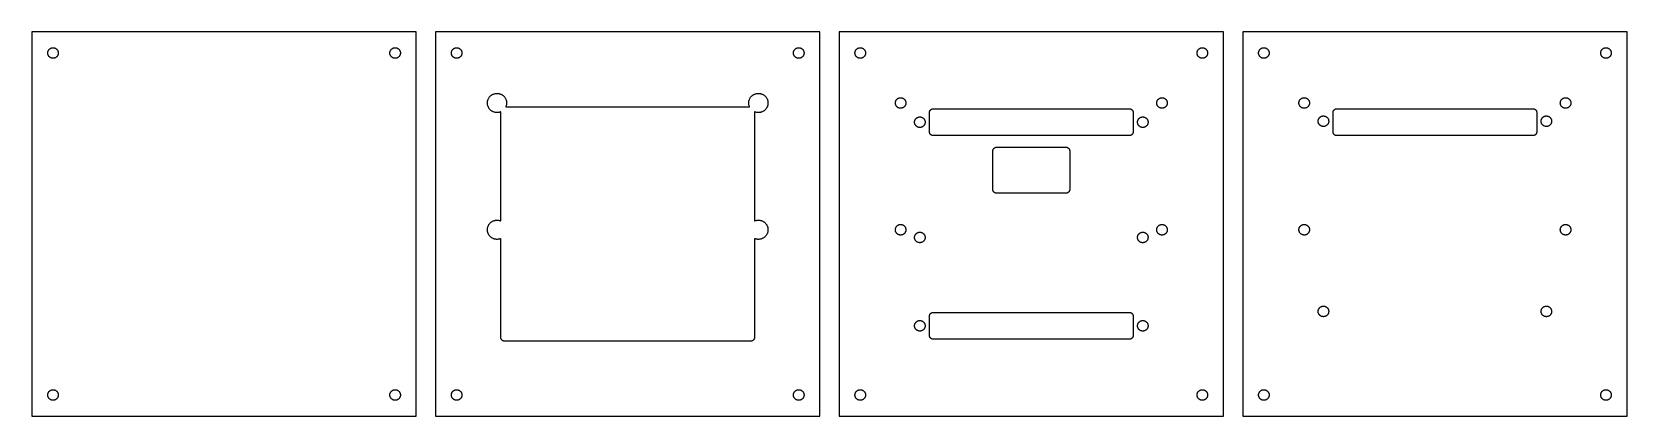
# Model space of a CAD drawing. Header units: metres. Extents: x -50 to 365, y -50 to 50.
import ezdxf

# ---------------------------------------------------------------- set-up
doc = ezdxf.new("R2010")
doc.units = ezdxf.units.M

msp = doc.modelspace()

# ---------------------------------------------------------------- linework, layer by layer
for p, q in [((50, 50), (-50, 50)), ((-50, 50), (-50, -50)), ((50, -50), (50, 50)), ((155, 50), (55, 50)), ((55, 50), (55, -50)), ((155, -50), (155, 50)), ((260, 50), (160, 50)), ((160, 50), (160, -50)), ((260, -50), (260, 50)), ((365, 50), (265, 50)), ((265, 50), (265, -50)), ((365, -50), (365, 50)), ((-45.3082, 45.6124), (-45.2489, 45.6532)), ((-45.2489, 45.6532), (-45.1875, 45.6908)), ((-45.1875, 45.6908), (-45.1242, 45.7251)), ((-45.1242, 45.7251), (-45.0592, 45.7561)), ((-45.0592, 45.7561), (-44.9928, 45.7837)), ((-44.9928, 45.7837), (-44.9249, 45.8077)), ((-44.9249, 45.8077), (-44.8559, 45.8281)), ((-44.8559, 45.8281), (-44.7859, 45.8449)), ((-44.7859, 45.8449), (-44.7151, 45.8581)), ((-44.7151, 45.8581), (-44.6437, 45.8675)), ((-44.6437, 45.8675), (-44.572, 45.8731)), ((-44.572, 45.8731), (-44.5, 45.875)), ((-44.5, 45.875), (-44.428, 45.8731)), ((-44.428, 45.8731), (-44.3563, 45.8675)), ((-44.3563, 45.8675), (-44.2849, 45.8581)), ((-44.2849, 45.8581), (-44.2141, 45.8449)), ((-44.2141, 45.8449), (-44.1441, 45.8281)), ((-44.1441, 45.8281), (-44.0751, 45.8077)), ((-44.0751, 45.8077), (-44.0072, 45.7837)), ((-44.0072, 45.7837), (-43.9407, 45.7561)), ((-43.9407, 45.7561), (-43.8758, 45.7251)), ((-43.8758, 45.7251), (-43.8125, 45.6908)), ((-43.8125, 45.6908), (-43.7511, 45.6532)), ((-43.7511, 45.6532), (-43.6918, 45.6124)), ((43.6918, 45.6124), (43.7511, 45.6532)), ((43.7511, 45.6532), (43.8125, 45.6908)), ((43.8125, 45.6908), (43.8758, 45.7251)), ((43.8758, 45.7251), (43.9407, 45.7561)), ((43.9407, 45.7561), (44.0072, 45.7837)), ((44.0072, 45.7837), (44.0751, 45.8077)), ((44.0751, 45.8077), (44.1441, 45.8281)), ((44.1441, 45.8281), (44.2141, 45.8449)), ((44.2141, 45.8449), (44.2849, 45.8581)), ((44.2849, 45.8581), (44.3563, 45.8675)), ((44.3563, 45.8675), (44.428, 45.8731)), ((44.428, 45.8731), (44.5, 45.875)), ((44.5, 45.875), (44.572, 45.8731)), ((44.572, 45.8731), (44.6437, 45.8675)), ((44.6437, 45.8675), (44.7151, 45.8581)), ((44.7151, 45.8581), (44.7859, 45.8449)), ((44.7859, 45.8449), (44.8559, 45.8281)), ((44.8559, 45.8281), (44.9249, 45.8077)), ((44.9249, 45.8077), (44.9928, 45.7837)), ((44.9928, 45.7837), (45.0592, 45.7561)), ((45.0592, 45.7561), (45.1242, 45.7251)), ((45.1242, 45.7251), (45.1875, 45.6908)), ((45.1875, 45.6908), (45.2489, 45.6532)), ((45.2489, 45.6532), (45.3082, 45.6124)), ((59.6918, 45.6124), (59.7511, 45.6532)), ((59.7511, 45.6532), (59.8125, 45.6908)), ((59.8125, 45.6908), (59.8758, 45.7251)), ((59.8758, 45.7251), (59.9408, 45.7561)), ((59.9408, 45.7561), (60.0072, 45.7837)), ((60.0072, 45.7837), (60.0751, 45.8077)), ((60.0751, 45.8077), (60.1441, 45.8281)), ((60.1441, 45.8281), (60.2141, 45.8449)), ((60.2141, 45.8449), (60.2849, 45.8581)), ((60.2849, 45.8581), (60.3563, 45.8675)), ((60.3563, 45.8675), (60.428, 45.8731)), ((60.428, 45.8731), (60.5, 45.875)), ((60.5, 45.875), (60.572, 45.8731)), ((60.572, 45.8731), (60.6437, 45.8675)), ((60.6437, 45.8675), (60.7151, 45.8581)), ((60.7151, 45.8581), (60.7859, 45.8449)), ((60.7859, 45.8449), (60.8559, 45.8281)), ((60.8559, 45.8281), (60.9249, 45.8077)), ((60.9249, 45.8077), (60.9928, 45.7837)), ((60.9928, 45.7837), (61.0593, 45.7561)), ((61.0593, 45.7561), (61.1242, 45.7251)), ((61.1242, 45.7251), (61.1875, 45.6908)), ((61.1875, 45.6908), (61.2489, 45.6532)), ((61.2489, 45.6532), (61.3082, 45.6124)), ((148.692, 45.6124), (148.751, 45.6532)), ((148.751, 45.6532), (148.812, 45.6908)), ((148.812, 45.6908), (148.876, 45.7251)), ((148.876, 45.7251), (148.941, 45.7561)), ((148.941, 45.7561), (149.007, 45.7837)), ((149.007, 45.7837), (149.075, 45.8077)), ((149.075, 45.8077), (149.144, 45.8281)), ((149.144, 45.8281), (149.214, 45.8449)), ((149.214, 45.8449), (149.285, 45.8581)), ((149.285, 45.8581), (149.356, 45.8675)), ((149.356, 45.8675), (149.428, 45.8731)), ((149.428, 45.8731), (149.5, 45.875)), ((149.5, 45.875), (149.572, 45.8731)), ((149.572, 45.8731), (149.644, 45.8675)), ((149.644, 45.8675), (149.715, 45.8581)), ((149.715, 45.8581), (149.786, 45.8449)), ((149.786, 45.8449), (149.856, 45.8281)), ((149.856, 45.8281), (149.925, 45.8077)), ((149.925, 45.8077), (149.993, 45.7837)), ((149.993, 45.7837), (150.059, 45.7561)), ((150.059, 45.7561), (150.124, 45.7251)), ((150.124, 45.7251), (150.188, 45.6908)), ((150.188, 45.6908), (150.249, 45.6532)), ((150.249, 45.6532), (150.308, 45.6124)), ((164.692, 45.6124), (164.751, 45.6532)), ((164.751, 45.6532), (164.812, 45.6908)), ((164.812, 45.6908), (164.876, 45.7251)), ((164.876, 45.7251), (164.941, 45.7561)), ((164.941, 45.7561), (165.007, 45.7837)), ((165.007, 45.7837), (165.075, 45.8077)), ((165.075, 45.8077), (165.144, 45.8281)), ((165.144, 45.8281), (165.214, 45.8449)), ((165.214, 45.8449), (165.285, 45.8581)), ((165.285, 45.8581), (165.356, 45.8675)), ((165.356, 45.8675), (165.428, 45.8731)), ((165.428, 45.8731), (165.5, 45.875)), ((165.5, 45.875), (165.572, 45.8731)), ((165.572, 45.8731), (165.644, 45.8675)), ((165.644, 45.8675), (165.715, 45.8581)), ((165.715, 45.8581), (165.786, 45.8449)), ((165.786, 45.8449), (165.856, 45.8281)), ((165.856, 45.8281), (165.925, 45.8077)), ((165.925, 45.8077), (165.993, 45.7837)), ((165.993, 45.7837), (166.059, 45.7561)), ((166.059, 45.7561), (166.124, 45.7251)), ((166.124, 45.7251), (166.188, 45.6908)), ((166.188, 45.6908), (166.249, 45.6532)), ((166.249, 45.6532), (166.308, 45.6124)), ((253.692, 45.6124), (253.751, 45.6532)), ((253.751, 45.6532), (253.812, 45.6908)), ((253.812, 45.6908), (253.876, 45.7251)), ((253.876, 45.7251), (253.941, 45.7561)), ((253.941, 45.7561), (254.007, 45.7837)), ((254.007, 45.7837), (254.075, 45.8077)), ((254.075, 45.8077), (254.144, 45.8281)), ((254.144, 45.8281), (254.214, 45.8449)), ((254.214, 45.8449), (254.285, 45.8581)), ((254.285, 45.8581), (254.356, 45.8675)), ((254.356, 45.8675), (254.428, 45.8731)), ((254.428, 45.8731), (254.5, 45.875)), ((254.5, 45.875), (254.572, 45.8731)), ((254.572, 45.8731), (254.644, 45.8675)), ((254.644, 45.8675), (254.715, 45.8581)), ((254.715, 45.8581), (254.786, 45.8449)), ((254.786, 45.8449), (254.856, 45.8281)), ((254.856, 45.8281), (254.925, 45.8077)), ((254.925, 45.8077), (254.993, 45.7837)), ((254.993, 45.7837), (255.059, 45.7561)), ((255.059, 45.7561), (255.124, 45.7251)), ((255.124, 45.7251), (255.188, 45.6908)), ((255.188, 45.6908), (255.249, 45.6532)), ((255.249, 45.6532), (255.308, 45.6124)), ((269.692, 45.6124), (269.751, 45.6532)), ((269.751, 45.6532), (269.812, 45.6908)), ((269.812, 45.6908), (269.876, 45.7251)), ((269.876, 45.7251), (269.941, 45.7561)), ((269.941, 45.7561), (270.007, 45.7837)), ((270.007, 45.7837), (270.075, 45.8077)), ((270.075, 45.8077), (270.144, 45.8281)), ((270.144, 45.8281), (270.214, 45.8449)), ((270.214, 45.8449), (270.285, 45.8581)), ((270.285, 45.8581), (270.356, 45.8675)), ((270.356, 45.8675), (270.428, 45.8731)), ((270.428, 45.8731), (270.5, 45.875)), ((270.5, 45.875), (270.572, 45.8731)), ((270.572, 45.8731), (270.644, 45.8675)), ((270.644, 45.8675), (270.715, 45.8581)), ((270.715, 45.8581), (270.786, 45.8449)), ((270.786, 45.8449), (270.856, 45.8281)), ((270.856, 45.8281), (270.925, 45.8077)), ((270.925, 45.8077), (270.993, 45.7837)), ((270.993, 45.7837), (271.059, 45.7561)), ((271.059, 45.7561), (271.124, 45.7251)), ((271.124, 45.7251), (271.188, 45.6908)), ((271.188, 45.6908), (271.249, 45.6532)), ((271.249, 45.6532), (271.308, 45.6124)), ((358.692, 45.6124), (358.751, 45.6532)), ((358.751, 45.6532), (358.812, 45.6908)), ((358.812, 45.6908), (358.876, 45.7251)), ((358.876, 45.7251), (358.941, 45.7561)), ((358.941, 45.7561), (359.007, 45.7837)), ((359.007, 45.7837), (359.075, 45.8077)), ((359.075, 45.8077), (359.144, 45.8281)), ((359.144, 45.8281), (359.214, 45.8449)), ((359.214, 45.8449), (359.285, 45.8581)), ((359.285, 45.8581), (359.356, 45.8675)), ((359.356, 45.8675), (359.428, 45.8731)), ((359.428, 45.8731), (359.5, 45.875)), ((359.5, 45.875), (359.572, 45.8731)), ((359.572, 45.8731), (359.644, 45.8675)), ((359.644, 45.8675), (359.715, 45.8581)), ((359.715, 45.8581), (359.786, 45.8449)), ((359.786, 45.8449), (359.856, 45.8281)), ((359.856, 45.8281), (359.925, 45.8077)), ((359.925, 45.8077), (359.993, 45.7837)), ((359.993, 45.7837), (360.059, 45.7561)), ((360.059, 45.7561), (360.124, 45.7251)), ((360.124, 45.7251), (360.188, 45.6908)), ((360.188, 45.6908), (360.249, 45.6532)), ((360.249, 45.6532), (360.308, 45.6124)), ((-45.875, 44.5), (-45.8731, 44.572)), ((-45.8731, 44.428), (-45.875, 44.5)), ((-45.8731, 44.572), (-45.8675, 44.6437)), ((-45.8675, 44.3563), (-45.8731, 44.428)), ((-45.8675, 44.6437), (-45.8581, 44.7151)), ((-45.8581, 44.2849), (-45.8675, 44.3563)), ((-45.8581, 44.7151), (-45.8449, 44.7859)), ((-45.8449, 44.2141), (-45.8581, 44.2849)), ((-45.8449, 44.7859), (-45.8281, 44.8559)), ((-45.8281, 44.1441), (-45.8449, 44.2141)), ((-45.8281, 44.8559), (-45.8077, 44.9249)), ((-45.8077, 44.0751), (-45.8281, 44.1441)), ((-45.8077, 44.9249), (-45.7837, 44.9928)), ((-45.7837, 44.0072), (-45.8077, 44.0751)), ((-45.7837, 44.9928), (-45.7561, 45.0592)), ((-45.7561, 43.9407), (-45.7837, 44.0072)), ((-45.7561, 45.0592), (-45.7251, 45.1242)), ((-45.7251, 43.8758), (-45.7561, 43.9407)), ((-45.7251, 45.1242), (-45.6908, 45.1875)), ((-45.6908, 43.8125), (-45.7251, 43.8758)), ((-45.6908, 45.1875), (-45.6532, 45.2489)), ((-45.6532, 43.7511), (-45.6908, 43.8125)), ((-45.6532, 45.2489), (-45.6124, 45.3082)), ((-45.6124, 43.6918), (-45.6532, 43.7511)), ((-45.6124, 45.3082), (-45.5686, 45.3653)), ((-45.5686, 43.6347), (-45.6124, 43.6918)), ((-45.5686, 45.3653), (-45.5218, 45.42)), ((-45.5218, 43.5799), (-45.5686, 43.6347)), ((-45.5218, 45.42), (-45.4723, 45.4723)), ((-45.4723, 43.5277), (-45.5218, 43.5799)), ((-45.4723, 45.4723), (-45.42, 45.5218)), ((-45.42, 43.4782), (-45.4723, 43.5277)), ((-45.42, 45.5218), (-45.3653, 45.5686)), ((-45.3653, 43.4314), (-45.42, 43.4782)), ((-45.3653, 45.5686), (-45.3082, 45.6124)), ((-45.3082, 43.3876), (-45.3653, 43.4314)), ((-45.2489, 43.3468), (-45.3082, 43.3876)), ((-45.1875, 43.3092), (-45.2489, 43.3468)), ((-45.1242, 43.2749), (-45.1875, 43.3092)), ((-45.0592, 43.2439), (-45.1242, 43.2749)), ((-44.9928, 43.2163), (-45.0592, 43.2439)), ((-44.9249, 43.1923), (-44.9928, 43.2163)), ((-44.8559, 43.1718), (-44.9249, 43.1923)), ((-44.7859, 43.155), (-44.8559, 43.1718)), ((-44.7151, 43.1419), (-44.7859, 43.155)), ((-44.6437, 43.1325), (-44.7151, 43.1419)), ((-44.572, 43.1269), (-44.6437, 43.1325)), ((-44.5, 43.125), (-44.572, 43.1269)), ((-44.428, 43.1269), (-44.5, 43.125)), ((-44.3563, 43.1325), (-44.428, 43.1269)), ((-44.2849, 43.1419), (-44.3563, 43.1325)), ((-44.2141, 43.155), (-44.2849, 43.1419)), ((-44.1441, 43.1718), (-44.2141, 43.155)), ((-44.0751, 43.1923), (-44.1441, 43.1718)), ((-44.0072, 43.2163), (-44.0751, 43.1923)), ((-43.9407, 43.2439), (-44.0072, 43.2163)), ((-43.8758, 43.2749), (-43.9407, 43.2439)), ((-43.8125, 43.3092), (-43.8758, 43.2749)), ((-43.7511, 43.3468), (-43.8125, 43.3092)), ((-43.6918, 43.3876), (-43.7511, 43.3468)), ((-43.6918, 45.6124), (-43.6347, 45.5686)), ((-43.6347, 43.4314), (-43.6918, 43.3876)), ((-43.6347, 45.5686), (-43.5799, 45.5218)), ((-43.5799, 43.4782), (-43.6347, 43.4314)), ((-43.5799, 45.5218), (-43.5277, 45.4723)), ((-43.5277, 43.5277), (-43.5799, 43.4782)), ((-43.5277, 45.4723), (-43.4782, 45.42)), ((-43.4782, 43.5799), (-43.5277, 43.5277)), ((-43.4782, 45.42), (-43.4314, 45.3653)), ((-43.4314, 43.6347), (-43.4782, 43.5799)), ((-43.4314, 45.3653), (-43.3876, 45.3082)), ((-43.3876, 43.6918), (-43.4314, 43.6347)), ((-43.3876, 45.3082), (-43.3468, 45.2489)), ((-43.3468, 43.7511), (-43.3876, 43.6918)), ((-43.3468, 45.2489), (-43.3092, 45.1875)), ((-43.3092, 43.8125), (-43.3468, 43.7511)), ((-43.3092, 45.1875), (-43.2749, 45.1242)), ((-43.2749, 43.8758), (-43.3092, 43.8125)), ((-43.2749, 45.1242), (-43.2439, 45.0592)), ((-43.2439, 43.9407), (-43.2749, 43.8758)), ((-43.2439, 45.0592), (-43.2163, 44.9928)), ((-43.2163, 44.0072), (-43.2439, 43.9407)), ((-43.2163, 44.9928), (-43.1923, 44.9249)), ((-43.1923, 44.0751), (-43.2163, 44.0072)), ((-43.1923, 44.9249), (-43.1718, 44.8559)), ((-43.1718, 44.1441), (-43.1923, 44.0751)), ((-43.1718, 44.8559), (-43.155, 44.7859)), ((-43.155, 44.2141), (-43.1718, 44.1441)), ((-43.155, 44.7859), (-43.1419, 44.7151)), ((-43.1419, 44.2849), (-43.155, 44.2141)), ((-43.1419, 44.7151), (-43.1325, 44.6437)), ((-43.1325, 44.3563), (-43.1419, 44.2849)), ((-43.1325, 44.6437), (-43.1269, 44.572)), ((-43.1269, 44.428), (-43.1325, 44.3563)), ((-43.1269, 44.572), (-43.125, 44.5)), ((-43.125, 44.5), (-43.1269, 44.428)), ((43.125, 44.5), (43.1269, 44.572)), ((43.1269, 44.428), (43.125, 44.5)), ((43.1269, 44.572), (43.1325, 44.6437)), ((43.1325, 44.3563), (43.1269, 44.428)), ((43.1325, 44.6437), (43.1419, 44.7151)), ((43.1419, 44.2849), (43.1325, 44.3563)), ((43.1419, 44.7151), (43.155, 44.7859)), ((43.155, 44.2141), (43.1419, 44.2849)), ((43.155, 44.7859), (43.1718, 44.8559)), ((43.1718, 44.1441), (43.155, 44.2141)), ((43.1718, 44.8559), (43.1923, 44.9249)), ((43.1923, 44.0751), (43.1718, 44.1441)), ((43.1923, 44.9249), (43.2163, 44.9928)), ((43.2163, 44.0072), (43.1923, 44.0751)), ((43.2163, 44.9928), (43.2439, 45.0592)), ((43.2439, 43.9407), (43.2163, 44.0072)), ((43.2439, 45.0592), (43.2749, 45.1242)), ((43.2749, 43.8758), (43.2439, 43.9407)), ((43.2749, 45.1242), (43.3092, 45.1875)), ((43.3092, 43.8125), (43.2749, 43.8758)), ((43.3092, 45.1875), (43.3468, 45.2489)), ((43.3468, 43.7511), (43.3092, 43.8125)), ((43.3468, 45.2489), (43.3876, 45.3082)), ((43.3876, 43.6918), (43.3468, 43.7511)), ((43.3876, 45.3082), (43.4314, 45.3653)), ((43.4314, 43.6347), (43.3876, 43.6918)), ((43.4314, 45.3653), (43.4782, 45.42)), ((43.4782, 43.5799), (43.4314, 43.6347)), ((43.4782, 45.42), (43.5277, 45.4723)), ((43.5277, 43.5277), (43.4782, 43.5799)), ((43.5277, 45.4723), (43.5799, 45.5218)), ((43.5799, 43.4782), (43.5277, 43.5277)), ((43.5799, 45.5218), (43.6347, 45.5686)), ((43.6347, 43.4314), (43.5799, 43.4782)), ((43.6347, 45.5686), (43.6918, 45.6124)), ((43.6918, 43.3876), (43.6347, 43.4314)), ((43.7511, 43.3468), (43.6918, 43.3876)), ((43.8125, 43.3092), (43.7511, 43.3468)), ((43.8758, 43.2749), (43.8125, 43.3092)), ((43.9407, 43.2439), (43.8758, 43.2749)), ((44.0072, 43.2163), (43.9407, 43.2439)), ((44.0751, 43.1923), (44.0072, 43.2163)), ((44.1441, 43.1718), (44.0751, 43.1923)), ((44.2141, 43.155), (44.1441, 43.1718)), ((44.2849, 43.1419), (44.2141, 43.155)), ((44.3563, 43.1325), (44.2849, 43.1419)), ((44.428, 43.1269), (44.3563, 43.1325)), ((44.5, 43.125), (44.428, 43.1269)), ((44.572, 43.1269), (44.5, 43.125)), ((44.6437, 43.1325), (44.572, 43.1269)), ((44.7151, 43.1419), (44.6437, 43.1325)), ((44.7859, 43.155), (44.7151, 43.1419)), ((44.8559, 43.1718), (44.7859, 43.155)), ((44.9249, 43.1923), (44.8559, 43.1718)), ((44.9928, 43.2163), (44.9249, 43.1923)), ((45.0592, 43.2439), (44.9928, 43.2163)), ((45.1242, 43.2749), (45.0592, 43.2439)), ((45.1875, 43.3092), (45.1242, 43.2749)), ((45.2489, 43.3468), (45.1875, 43.3092)), ((45.3082, 43.3876), (45.2489, 43.3468)), ((45.3082, 45.6124), (45.3653, 45.5686)), ((45.3653, 43.4314), (45.3082, 43.3876)), ((45.3653, 45.5686), (45.42, 45.5218)), ((45.42, 43.4782), (45.3653, 43.4314)), ((45.42, 45.5218), (45.4723, 45.4723)), ((45.4723, 43.5277), (45.42, 43.4782)), ((45.4723, 45.4723), (45.5218, 45.42)), ((45.5218, 43.5799), (45.4723, 43.5277)), ((45.5218, 45.42), (45.5686, 45.3653)), ((45.5686, 43.6347), (45.5218, 43.5799)), ((45.5686, 45.3653), (45.6124, 45.3082)), ((45.6124, 43.6918), (45.5686, 43.6347)), ((45.6124, 45.3082), (45.6532, 45.2489)), ((45.6532, 43.7511), (45.6124, 43.6918)), ((45.6532, 45.2489), (45.6908, 45.1875)), ((45.6908, 43.8125), (45.6532, 43.7511)), ((45.6908, 45.1875), (45.7251, 45.1242)), ((45.7251, 43.8758), (45.6908, 43.8125)), ((45.7251, 45.1242), (45.7561, 45.0592)), ((45.7561, 43.9407), (45.7251, 43.8758)), ((45.7561, 45.0592), (45.7837, 44.9928)), ((45.7837, 44.0072), (45.7561, 43.9407)), ((45.7837, 44.9928), (45.8077, 44.9249)), ((45.8077, 44.0751), (45.7837, 44.0072)), ((45.8077, 44.9249), (45.8281, 44.8559)), ((45.8281, 44.1441), (45.8077, 44.0751)), ((45.8281, 44.8559), (45.8449, 44.7859)), ((45.8449, 44.2141), (45.8281, 44.1441)), ((45.8449, 44.7859), (45.8581, 44.7151)), ((45.8581, 44.2849), (45.8449, 44.2141)), ((45.8581, 44.7151), (45.8675, 44.6437)), ((45.8675, 44.3563), (45.8581, 44.2849)), ((45.8675, 44.6437), (45.8731, 44.572)), ((45.8731, 44.428), (45.8675, 44.3563)), ((45.8731, 44.572), (45.875, 44.5)), ((45.875, 44.5), (45.8731, 44.428)), ((59.125, 44.5), (59.1269, 44.572)), ((59.1269, 44.428), (59.125, 44.5)), ((59.1269, 44.572), (59.1325, 44.6437)), ((59.1325, 44.3563), (59.1269, 44.428)), ((59.1325, 44.6437), (59.1419, 44.7151)), ((59.1419, 44.2849), (59.1325, 44.3563)), ((59.1419, 44.7151), (59.1551, 44.7859)), ((59.1551, 44.2141), (59.1419, 44.2849)), ((59.1551, 44.7859), (59.1719, 44.8559)), ((59.1719, 44.1441), (59.1551, 44.2141)), ((59.1719, 44.8559), (59.1923, 44.9249)), ((59.1923, 44.0751), (59.1719, 44.1441)), ((59.1923, 44.9249), (59.2163, 44.9928)), ((59.2163, 44.0072), (59.1923, 44.0751)), ((59.2163, 44.9928), (59.2439, 45.0592)), ((59.2439, 43.9407), (59.2163, 44.0072)), ((59.2439, 45.0592), (59.2749, 45.1242)), ((59.2749, 43.8758), (59.2439, 43.9407)), ((59.2749, 45.1242), (59.3092, 45.1875)), ((59.3092, 43.8125), (59.2749, 43.8758)), ((59.3092, 45.1875), (59.3468, 45.2489)), ((59.3468, 43.7511), (59.3092, 43.8125)), ((59.3468, 45.2489), (59.3876, 45.3082)), ((59.3876, 43.6918), (59.3468, 43.7511)), ((59.3876, 45.3082), (59.4314, 45.3653)), ((59.4314, 43.6347), (59.3876, 43.6918)), ((59.4314, 45.3653), (59.4782, 45.42)), ((59.4782, 43.5799), (59.4314, 43.6347)), ((59.4782, 45.42), (59.5277, 45.4723)), ((59.5277, 43.5277), (59.4782, 43.5799)), ((59.5277, 45.4723), (59.58, 45.5218)), ((59.58, 43.4782), (59.5277, 43.5277)), ((59.58, 45.5218), (59.6347, 45.5686)), ((59.6347, 43.4314), (59.58, 43.4782)), ((59.6347, 45.5686), (59.6918, 45.6124)), ((59.6918, 43.3876), (59.6347, 43.4314)), ((59.7511, 43.3468), (59.6918, 43.3876)), ((59.8125, 43.3092), (59.7511, 43.3468)), ((59.8758, 43.2749), (59.8125, 43.3092)), ((59.9408, 43.2439), (59.8758, 43.2749)), ((60.0072, 43.2163), (59.9408, 43.2439)), ((60.0751, 43.1923), (60.0072, 43.2163)), ((60.1441, 43.1718), (60.0751, 43.1923)), ((60.2141, 43.155), (60.1441, 43.1718)), ((60.2849, 43.1419), (60.2141, 43.155)), ((60.3563, 43.1325), (60.2849, 43.1419)), ((60.428, 43.1269), (60.3563, 43.1325)), ((60.5, 43.125), (60.428, 43.1269)), ((60.572, 43.1269), (60.5, 43.125)), ((60.6437, 43.1325), (60.572, 43.1269)), ((60.7151, 43.1419), (60.6437, 43.1325)), ((60.7859, 43.155), (60.7151, 43.1419)), ((60.8559, 43.1718), (60.7859, 43.155)), ((60.9249, 43.1923), (60.8559, 43.1718)), ((60.9928, 43.2163), (60.9249, 43.1923)), ((61.0593, 43.2439), (60.9928, 43.2163)), ((61.1242, 43.2749), (61.0593, 43.2439)), ((61.1875, 43.3092), (61.1242, 43.2749)), ((61.2489, 43.3468), (61.1875, 43.3092)), ((61.3082, 43.3876), (61.2489, 43.3468)), ((61.3082, 45.6124), (61.3653, 45.5686)), ((61.3653, 43.4314), (61.3082, 43.3876)), ((61.3653, 45.5686), (61.4201, 45.5218)), ((61.4201, 43.4782), (61.3653, 43.4314)), ((61.4201, 45.5218), (61.4723, 45.4723)), ((61.4723, 43.5277), (61.4201, 43.4782)), ((61.4723, 45.4723), (61.5218, 45.42)), ((61.5218, 43.5799), (61.4723, 43.5277)), ((61.5218, 45.42), (61.5686, 45.3653)), ((61.5686, 43.6347), (61.5218, 43.5799)), ((61.5686, 45.3653), (61.6124, 45.3082)), ((61.6124, 43.6918), (61.5686, 43.6347)), ((61.6124, 45.3082), (61.6532, 45.2489)), ((61.6532, 43.7511), (61.6124, 43.6918)), ((61.6532, 45.2489), (61.6908, 45.1875)), ((61.6908, 43.8125), (61.6532, 43.7511)), ((61.6908, 45.1875), (61.7251, 45.1242)), ((61.7251, 43.8758), (61.6908, 43.8125)), ((61.7251, 45.1242), (61.7561, 45.0592)), ((61.7561, 43.9407), (61.7251, 43.8758)), ((61.7561, 45.0592), (61.7837, 44.9928)), ((61.7837, 44.0072), (61.7561, 43.9407)), ((61.7837, 44.9928), (61.8077, 44.9249)), ((61.8077, 44.0751), (61.7837, 44.0072)), ((61.8077, 44.9249), (61.8282, 44.8559)), ((61.8282, 44.1441), (61.8077, 44.0751)), ((61.8282, 44.8559), (61.845, 44.7859)), ((61.845, 44.2141), (61.8282, 44.1441)), ((61.845, 44.7859), (61.8581, 44.7151)), ((61.8581, 44.2849), (61.845, 44.2141)), ((61.8581, 44.7151), (61.8675, 44.6437)), ((61.8675, 44.3563), (61.8581, 44.2849)), ((61.8675, 44.6437), (61.8731, 44.572)), ((61.8731, 44.428), (61.8675, 44.3563)), ((61.8731, 44.572), (61.875, 44.5)), ((61.875, 44.5), (61.8731, 44.428)), ((148.125, 44.5), (148.127, 44.572)), ((148.127, 44.428), (148.125, 44.5)), ((148.127, 44.572), (148.133, 44.6437)), ((148.133, 44.3563), (148.127, 44.428)), ((148.133, 44.6437), (148.142, 44.7151)), ((148.142, 44.2849), (148.133, 44.3563)), ((148.142, 44.7151), (148.155, 44.7859)), ((148.155, 44.2141), (148.142, 44.2849)), ((148.155, 44.7859), (148.172, 44.8559)), ((148.172, 44.1441), (148.155, 44.2141)), ((148.172, 44.8559), (148.192, 44.9249)), ((148.192, 44.0751), (148.172, 44.1441)), ((148.192, 44.9249), (148.216, 44.9928)), ((148.216, 44.0072), (148.192, 44.0751)), ((148.216, 44.9928), (148.244, 45.0592)), ((148.244, 43.9407), (148.216, 44.0072)), ((148.244, 45.0592), (148.275, 45.1242)), ((148.275, 43.8758), (148.244, 43.9407)), ((148.275, 45.1242), (148.309, 45.1875)), ((148.309, 43.8125), (148.275, 43.8758)), ((148.309, 45.1875), (148.347, 45.2489)), ((148.347, 43.7511), (148.309, 43.8125)), ((148.347, 45.2489), (148.388, 45.3082)), ((148.388, 43.6918), (148.347, 43.7511)), ((148.388, 45.3082), (148.431, 45.3653)), ((148.431, 43.6347), (148.388, 43.6918)), ((148.431, 45.3653), (148.478, 45.42)), ((148.478, 43.5799), (148.431, 43.6347)), ((148.478, 45.42), (148.528, 45.4723)), ((148.528, 43.5277), (148.478, 43.5799)), ((148.528, 45.4723), (148.58, 45.5218)), ((148.58, 43.4782), (148.528, 43.5277)), ((148.58, 45.5218), (148.635, 45.5686)), ((148.635, 43.4314), (148.58, 43.4782)), ((148.635, 45.5686), (148.692, 45.6124)), ((148.692, 43.3876), (148.635, 43.4314)), ((148.751, 43.3468), (148.692, 43.3876)), ((148.812, 43.3092), (148.751, 43.3468)), ((148.876, 43.2749), (148.812, 43.3092)), ((148.941, 43.2439), (148.876, 43.2749)), ((149.007, 43.2163), (148.941, 43.2439)), ((149.075, 43.1923), (149.007, 43.2163)), ((149.144, 43.1718), (149.075, 43.1923)), ((149.214, 43.155), (149.144, 43.1718)), ((149.285, 43.1419), (149.214, 43.155)), ((149.356, 43.1325), (149.285, 43.1419)), ((149.428, 43.1269), (149.356, 43.1325)), ((149.5, 43.125), (149.428, 43.1269)), ((149.572, 43.1269), (149.5, 43.125)), ((149.644, 43.1325), (149.572, 43.1269)), ((149.715, 43.1419), (149.644, 43.1325)), ((149.786, 43.155), (149.715, 43.1419)), ((149.856, 43.1718), (149.786, 43.155)), ((149.925, 43.1923), (149.856, 43.1718)), ((149.993, 43.2163), (149.925, 43.1923)), ((150.059, 43.2439), (149.993, 43.2163)), ((150.124, 43.2749), (150.059, 43.2439)), ((150.188, 43.3092), (150.124, 43.2749)), ((150.249, 43.3468), (150.188, 43.3092)), ((150.308, 43.3876), (150.249, 43.3468)), ((150.308, 45.6124), (150.365, 45.5686)), ((150.365, 43.4314), (150.308, 43.3876)), ((150.365, 45.5686), (150.42, 45.5218)), ((150.42, 43.4782), (150.365, 43.4314)), ((150.42, 45.5218), (150.472, 45.4723)), ((150.472, 43.5277), (150.42, 43.4782)), ((150.472, 45.4723), (150.522, 45.42)), ((150.522, 43.5799), (150.472, 43.5277)), ((150.522, 45.42), (150.569, 45.3653)), ((150.569, 43.6347), (150.522, 43.5799)), ((150.569, 45.3653), (150.612, 45.3082)), ((150.612, 43.6918), (150.569, 43.6347)), ((150.612, 45.3082), (150.653, 45.2489)), ((150.653, 43.7511), (150.612, 43.6918)), ((150.653, 45.2489), (150.691, 45.1875)), ((150.691, 43.8125), (150.653, 43.7511)), ((150.691, 45.1875), (150.725, 45.1242)), ((150.725, 43.8758), (150.691, 43.8125)), ((150.725, 45.1242), (150.756, 45.0592)), ((150.756, 43.9407), (150.725, 43.8758)), ((150.756, 45.0592), (150.784, 44.9928)), ((150.784, 44.0072), (150.756, 43.9407)), ((150.784, 44.9928), (150.808, 44.9249)), ((150.808, 44.0751), (150.784, 44.0072)), ((150.808, 44.9249), (150.828, 44.8559)), ((150.828, 44.1441), (150.808, 44.0751)), ((150.828, 44.8559), (150.845, 44.7859)), ((150.845, 44.2141), (150.828, 44.1441)), ((150.845, 44.7859), (150.858, 44.7151)), ((150.858, 44.2849), (150.845, 44.2141)), ((150.858, 44.7151), (150.867, 44.6437)), ((150.867, 44.3563), (150.858, 44.2849)), ((150.867, 44.6437), (150.873, 44.572)), ((150.873, 44.428), (150.867, 44.3563)), ((150.873, 44.572), (150.875, 44.5)), ((150.875, 44.5), (150.873, 44.428)), ((164.125, 44.5), (164.127, 44.572)), ((164.127, 44.428), (164.125, 44.5)), ((164.127, 44.572), (164.133, 44.6437)), ((164.133, 44.3563), (164.127, 44.428)), ((164.133, 44.6437), (164.142, 44.7151)), ((164.142, 44.2849), (164.133, 44.3563)), ((164.142, 44.7151), (164.155, 44.7859)), ((164.155, 44.2141), (164.142, 44.2849)), ((164.155, 44.7859), (164.172, 44.8559)), ((164.172, 44.1441), (164.155, 44.2141)), ((164.172, 44.8559), (164.192, 44.9249)), ((164.192, 44.0751), (164.172, 44.1441)), ((164.192, 44.9249), (164.216, 44.9928)), ((164.216, 44.0072), (164.192, 44.0751)), ((164.216, 44.9928), (164.244, 45.0592)), ((164.244, 43.9407), (164.216, 44.0072)), ((164.244, 45.0592), (164.275, 45.1242)), ((164.275, 43.8758), (164.244, 43.9407)), ((164.275, 45.1242), (164.309, 45.1875)), ((164.309, 43.8125), (164.275, 43.8758)), ((164.309, 45.1875), (164.347, 45.2489)), ((164.347, 43.7511), (164.309, 43.8125)), ((164.347, 45.2489), (164.388, 45.3082)), ((164.388, 43.6918), (164.347, 43.7511)), ((164.388, 45.3082), (164.431, 45.3653)), ((164.431, 43.6347), (164.388, 43.6918)), ((164.431, 45.3653), (164.478, 45.42)), ((164.478, 43.5799), (164.431, 43.6347)), ((164.478, 45.42), (164.528, 45.4723)), ((164.528, 43.5277), (164.478, 43.5799)), ((164.528, 45.4723), (164.58, 45.5218)), ((164.58, 43.4782), (164.528, 43.5277)), ((164.58, 45.5218), (164.635, 45.5686)), ((164.635, 43.4314), (164.58, 43.4782)), ((164.635, 45.5686), (164.692, 45.6124)), ((164.692, 43.3876), (164.635, 43.4314)), ((164.751, 43.3468), (164.692, 43.3876)), ((164.812, 43.3092), (164.751, 43.3468)), ((164.876, 43.2749), (164.812, 43.3092)), ((164.941, 43.2439), (164.876, 43.2749)), ((165.007, 43.2163), (164.941, 43.2439)), ((165.075, 43.1923), (165.007, 43.2163)), ((165.144, 43.1718), (165.075, 43.1923)), ((165.214, 43.155), (165.144, 43.1718)), ((165.285, 43.1419), (165.214, 43.155)), ((165.356, 43.1325), (165.285, 43.1419)), ((165.428, 43.1269), (165.356, 43.1325)), ((165.5, 43.125), (165.428, 43.1269)), ((165.572, 43.1269), (165.5, 43.125)), ((165.644, 43.1325), (165.572, 43.1269)), ((165.715, 43.1419), (165.644, 43.1325)), ((165.786, 43.155), (165.715, 43.1419)), ((165.856, 43.1718), (165.786, 43.155)), ((165.925, 43.1923), (165.856, 43.1718)), ((165.993, 43.2163), (165.925, 43.1923)), ((166.059, 43.2439), (165.993, 43.2163)), ((166.124, 43.2749), (166.059, 43.2439)), ((166.188, 43.3092), (166.124, 43.2749)), ((166.249, 43.3468), (166.188, 43.3092)), ((166.308, 43.3876), (166.249, 43.3468)), ((166.308, 45.6124), (166.365, 45.5686)), ((166.365, 43.4314), (166.308, 43.3876)), ((166.365, 45.5686), (166.42, 45.5218)), ((166.42, 43.4782), (166.365, 43.4314)), ((166.42, 45.5218), (166.472, 45.4723)), ((166.472, 43.5277), (166.42, 43.4782)), ((166.472, 45.4723), (166.522, 45.42)), ((166.522, 43.5799), (166.472, 43.5277)), ((166.522, 45.42), (166.569, 45.3653)), ((166.569, 43.6347), (166.522, 43.5799)), ((166.569, 45.3653), (166.612, 45.3082)), ((166.612, 43.6918), (166.569, 43.6347)), ((166.612, 45.3082), (166.653, 45.2489)), ((166.653, 43.7511), (166.612, 43.6918)), ((166.653, 45.2489), (166.691, 45.1875)), ((166.691, 43.8125), (166.653, 43.7511)), ((166.691, 45.1875), (166.725, 45.1242)), ((166.725, 43.8758), (166.691, 43.8125)), ((166.725, 45.1242), (166.756, 45.0592)), ((166.756, 43.9407), (166.725, 43.8758)), ((166.756, 45.0592), (166.784, 44.9928)), ((166.784, 44.0072), (166.756, 43.9407)), ((166.784, 44.9928), (166.808, 44.9249)), ((166.808, 44.0751), (166.784, 44.0072)), ((166.808, 44.9249), (166.828, 44.8559)), ((166.828, 44.1441), (166.808, 44.0751)), ((166.828, 44.8559), (166.845, 44.7859)), ((166.845, 44.2141), (166.828, 44.1441)), ((166.845, 44.7859), (166.858, 44.7151)), ((166.858, 44.2849), (166.845, 44.2141)), ((166.858, 44.7151), (166.867, 44.6437)), ((166.867, 44.3563), (166.858, 44.2849)), ((166.867, 44.6437), (166.873, 44.572)), ((166.873, 44.428), (166.867, 44.3563)), ((166.873, 44.572), (166.875, 44.5)), ((166.875, 44.5), (166.873, 44.428)), ((253.125, 44.5), (253.127, 44.572)), ((253.127, 44.428), (253.125, 44.5)), ((253.127, 44.572), (253.133, 44.6437)), ((253.133, 44.3563), (253.127, 44.428)), ((253.133, 44.6437), (253.142, 44.7151)), ((253.142, 44.2849), (253.133, 44.3563)), ((253.142, 44.7151), (253.155, 44.7859)), ((253.155, 44.2141), (253.142, 44.2849)), ((253.155, 44.7859), (253.172, 44.8559)), ((253.172, 44.1441), (253.155, 44.2141)), ((253.172, 44.8559), (253.192, 44.9249)), ((253.192, 44.0751), (253.172, 44.1441)), ((253.192, 44.9249), (253.216, 44.9928)), ((253.216, 44.0072), (253.192, 44.0751)), ((253.216, 44.9928), (253.244, 45.0592)), ((253.244, 43.9407), (253.216, 44.0072)), ((253.244, 45.0592), (253.275, 45.1242)), ((253.275, 43.8758), (253.244, 43.9407)), ((253.275, 45.1242), (253.309, 45.1875)), ((253.309, 43.8125), (253.275, 43.8758)), ((253.309, 45.1875), (253.347, 45.2489)), ((253.347, 43.7511), (253.309, 43.8125)), ((253.347, 45.2489), (253.388, 45.3082)), ((253.388, 43.6918), (253.347, 43.7511)), ((253.388, 45.3082), (253.431, 45.3653)), ((253.431, 43.6347), (253.388, 43.6918)), ((253.431, 45.3653), (253.478, 45.42)), ((253.478, 43.5799), (253.431, 43.6347)), ((253.478, 45.42), (253.528, 45.4723)), ((253.528, 43.5277), (253.478, 43.5799)), ((253.528, 45.4723), (253.58, 45.5218)), ((253.58, 43.4782), (253.528, 43.5277)), ((253.58, 45.5218), (253.635, 45.5686)), ((253.635, 43.4314), (253.58, 43.4782)), ((253.635, 45.5686), (253.692, 45.6124)), ((253.692, 43.3876), (253.635, 43.4314)), ((253.751, 43.3468), (253.692, 43.3876)), ((253.812, 43.3092), (253.751, 43.3468)), ((253.876, 43.2749), (253.812, 43.3092)), ((253.941, 43.2439), (253.876, 43.2749)), ((254.007, 43.2163), (253.941, 43.2439)), ((254.075, 43.1923), (254.007, 43.2163)), ((254.144, 43.1718), (254.075, 43.1923)), ((254.214, 43.155), (254.144, 43.1718)), ((254.285, 43.1419), (254.214, 43.155)), ((254.356, 43.1325), (254.285, 43.1419)), ((254.428, 43.1269), (254.356, 43.1325)), ((254.5, 43.125), (254.428, 43.1269)), ((254.572, 43.1269), (254.5, 43.125)), ((254.644, 43.1325), (254.572, 43.1269)), ((254.715, 43.1419), (254.644, 43.1325)), ((254.786, 43.155), (254.715, 43.1419)), ((254.856, 43.1718), (254.786, 43.155)), ((254.925, 43.1923), (254.856, 43.1718)), ((254.993, 43.2163), (254.925, 43.1923)), ((255.059, 43.2439), (254.993, 43.2163)), ((255.124, 43.2749), (255.059, 43.2439)), ((255.188, 43.3092), (255.124, 43.2749)), ((255.249, 43.3468), (255.188, 43.3092)), ((255.308, 43.3876), (255.249, 43.3468)), ((255.308, 45.6124), (255.365, 45.5686)), ((255.365, 43.4314), (255.308, 43.3876)), ((255.365, 45.5686), (255.42, 45.5218)), ((255.42, 43.4782), (255.365, 43.4314)), ((255.42, 45.5218), (255.472, 45.4723)), ((255.472, 43.5277), (255.42, 43.4782)), ((255.472, 45.4723), (255.522, 45.42)), ((255.522, 43.5799), (255.472, 43.5277)), ((255.522, 45.42), (255.569, 45.3653)), ((255.569, 43.6347), (255.522, 43.5799)), ((255.569, 45.3653), (255.612, 45.3082)), ((255.612, 43.6918), (255.569, 43.6347)), ((255.612, 45.3082), (255.653, 45.2489)), ((255.653, 43.7511), (255.612, 43.6918)), ((255.653, 45.2489), (255.691, 45.1875)), ((255.691, 43.8125), (255.653, 43.7511)), ((255.691, 45.1875), (255.725, 45.1242)), ((255.725, 43.8758), (255.691, 43.8125)), ((255.725, 45.1242), (255.756, 45.0592)), ((255.756, 43.9407), (255.725, 43.8758)), ((255.756, 45.0592), (255.784, 44.9928)), ((255.784, 44.0072), (255.756, 43.9407)), ((255.784, 44.9928), (255.808, 44.9249)), ((255.808, 44.0751), (255.784, 44.0072)), ((255.808, 44.9249), (255.828, 44.8559)), ((255.828, 44.1441), (255.808, 44.0751)), ((255.828, 44.8559), (255.845, 44.7859)), ((255.845, 44.2141), (255.828, 44.1441)), ((255.845, 44.7859), (255.858, 44.7151)), ((255.858, 44.2849), (255.845, 44.2141)), ((255.858, 44.7151), (255.867, 44.6437)), ((255.867, 44.3563), (255.858, 44.2849)), ((255.867, 44.6437), (255.873, 44.572)), ((255.873, 44.428), (255.867, 44.3563)), ((255.873, 44.572), (255.875, 44.5)), ((255.875, 44.5), (255.873, 44.428)), ((269.125, 44.5), (269.127, 44.572)), ((269.127, 44.428), (269.125, 44.5)), ((269.127, 44.572), (269.133, 44.6437)), ((269.133, 44.3563), (269.127, 44.428)), ((269.133, 44.6437), (269.142, 44.7151)), ((269.142, 44.2849), (269.133, 44.3563)), ((269.142, 44.7151), (269.155, 44.7859)), ((269.155, 44.2141), (269.142, 44.2849)), ((269.155, 44.7859), (269.172, 44.8559)), ((269.172, 44.1441), (269.155, 44.2141)), ((269.172, 44.8559), (269.192, 44.9249)), ((269.192, 44.0751), (269.172, 44.1441)), ((269.192, 44.9249), (269.216, 44.9928)), ((269.216, 44.0072), (269.192, 44.0751)), ((269.216, 44.9928), (269.244, 45.0592)), ((269.244, 43.9407), (269.216, 44.0072)), ((269.244, 45.0592), (269.275, 45.1242)), ((269.275, 43.8758), (269.244, 43.9407)), ((269.275, 45.1242), (269.309, 45.1875)), ((269.309, 43.8125), (269.275, 43.8758)), ((269.309, 45.1875), (269.347, 45.2489)), ((269.347, 43.7511), (269.309, 43.8125)), ((269.347, 45.2489), (269.388, 45.3082)), ((269.388, 43.6918), (269.347, 43.7511)), ((269.388, 45.3082), (269.431, 45.3653)), ((269.431, 43.6347), (269.388, 43.6918)), ((269.431, 45.3653), (269.478, 45.42)), ((269.478, 43.5799), (269.431, 43.6347)), ((269.478, 45.42), (269.528, 45.4723)), ((269.528, 43.5277), (269.478, 43.5799)), ((269.528, 45.4723), (269.58, 45.5218)), ((269.58, 43.4782), (269.528, 43.5277)), ((269.58, 45.5218), (269.635, 45.5686)), ((269.635, 43.4314), (269.58, 43.4782)), ((269.635, 45.5686), (269.692, 45.6124)), ((269.692, 43.3876), (269.635, 43.4314)), ((269.751, 43.3468), (269.692, 43.3876)), ((269.812, 43.3092), (269.751, 43.3468)), ((269.876, 43.2749), (269.812, 43.3092)), ((269.941, 43.2439), (269.876, 43.2749)), ((270.007, 43.2163), (269.941, 43.2439)), ((270.075, 43.1923), (270.007, 43.2163)), ((270.144, 43.1718), (270.075, 43.1923)), ((270.214, 43.155), (270.144, 43.1718)), ((270.285, 43.1419), (270.214, 43.155)), ((270.356, 43.1325), (270.285, 43.1419)), ((270.428, 43.1269), (270.356, 43.1325)), ((270.5, 43.125), (270.428, 43.1269)), ((270.572, 43.1269), (270.5, 43.125)), ((270.644, 43.1325), (270.572, 43.1269)), ((270.715, 43.1419), (270.644, 43.1325)), ((270.786, 43.155), (270.715, 43.1419)), ((270.856, 43.1718), (270.786, 43.155)), ((270.925, 43.1923), (270.856, 43.1718)), ((270.993, 43.2163), (270.925, 43.1923)), ((271.059, 43.2439), (270.993, 43.2163)), ((271.124, 43.2749), (271.059, 43.2439)), ((271.188, 43.3092), (271.124, 43.2749)), ((271.249, 43.3468), (271.188, 43.3092)), ((271.308, 43.3876), (271.249, 43.3468)), ((271.308, 45.6124), (271.365, 45.5686)), ((271.365, 43.4314), (271.308, 43.3876)), ((271.365, 45.5686), (271.42, 45.5218)), ((271.42, 43.4782), (271.365, 43.4314)), ((271.42, 45.5218), (271.472, 45.4723)), ((271.472, 43.5277), (271.42, 43.4782)), ((271.472, 45.4723), (271.522, 45.42)), ((271.522, 43.5799), (271.472, 43.5277)), ((271.522, 45.42), (271.569, 45.3653)), ((271.569, 43.6347), (271.522, 43.5799)), ((271.569, 45.3653), (271.612, 45.3082)), ((271.612, 43.6918), (271.569, 43.6347)), ((271.612, 45.3082), (271.653, 45.2489)), ((271.653, 43.7511), (271.612, 43.6918)), ((271.653, 45.2489), (271.691, 45.1875)), ((271.691, 43.8125), (271.653, 43.7511)), ((271.691, 45.1875), (271.725, 45.1242)), ((271.725, 43.8758), (271.691, 43.8125)), ((271.725, 45.1242), (271.756, 45.0592)), ((271.756, 43.9407), (271.725, 43.8758)), ((271.756, 45.0592), (271.784, 44.9928)), ((271.784, 44.0072), (271.756, 43.9407)), ((271.784, 44.9928), (271.808, 44.9249)), ((271.808, 44.0751), (271.784, 44.0072)), ((271.808, 44.9249), (271.828, 44.8559)), ((271.828, 44.1441), (271.808, 44.0751)), ((271.828, 44.8559), (271.845, 44.7859)), ((271.845, 44.2141), (271.828, 44.1441)), ((271.845, 44.7859), (271.858, 44.7151)), ((271.858, 44.2849), (271.845, 44.2141)), ((271.858, 44.7151), (271.867, 44.6437)), ((271.867, 44.3563), (271.858, 44.2849)), ((271.867, 44.6437), (271.873, 44.572)), ((271.873, 44.428), (271.867, 44.3563)), ((271.873, 44.572), (271.875, 44.5)), ((271.875, 44.5), (271.873, 44.428)), ((358.125, 44.5), (358.127, 44.572)), ((358.127, 44.428), (358.125, 44.5)), ((358.127, 44.572), (358.133, 44.6437)), ((358.133, 44.3563), (358.127, 44.428)), ((358.133, 44.6437), (358.142, 44.7151)), ((358.142, 44.2849), (358.133, 44.3563)), ((358.142, 44.7151), (358.155, 44.7859)), ((358.155, 44.2141), (358.142, 44.2849)), ((358.155, 44.7859), (358.172, 44.8559)), ((358.172, 44.1441), (358.155, 44.2141)), ((358.172, 44.8559), (358.192, 44.9249)), ((358.192, 44.0751), (358.172, 44.1441)), ((358.192, 44.9249), (358.216, 44.9928)), ((358.216, 44.0072), (358.192, 44.0751)), ((358.216, 44.9928), (358.244, 45.0592)), ((358.244, 43.9407), (358.216, 44.0072)), ((358.244, 45.0592), (358.275, 45.1242)), ((358.275, 43.8758), (358.244, 43.9407)), ((358.275, 45.1242), (358.309, 45.1875)), ((358.309, 43.8125), (358.275, 43.8758)), ((358.309, 45.1875), (358.347, 45.2489)), ((358.347, 43.7511), (358.309, 43.8125)), ((358.347, 45.2489), (358.388, 45.3082)), ((358.388, 43.6918), (358.347, 43.7511)), ((358.388, 45.3082), (358.431, 45.3653)), ((358.431, 43.6347), (358.388, 43.6918)), ((358.431, 45.3653), (358.478, 45.42)), ((358.478, 43.5799), (358.431, 43.6347)), ((358.478, 45.42), (358.528, 45.4723)), ((358.528, 43.5277), (358.478, 43.5799)), ((358.528, 45.4723), (358.58, 45.5218)), ((358.58, 43.4782), (358.528, 43.5277)), ((358.58, 45.5218), (358.635, 45.5686)), ((358.635, 43.4314), (358.58, 43.4782)), ((358.635, 45.5686), (358.692, 45.6124)), ((358.692, 43.3876), (358.635, 43.4314)), ((358.751, 43.3468), (358.692, 43.3876)), ((358.812, 43.3092), (358.751, 43.3468)), ((358.876, 43.2749), (358.812, 43.3092)), ((358.941, 43.2439), (358.876, 43.2749)), ((359.007, 43.2163), (358.941, 43.2439)), ((359.075, 43.1923), (359.007, 43.2163)), ((359.144, 43.1718), (359.075, 43.1923)), ((359.214, 43.155), (359.144, 43.1718)), ((359.285, 43.1419), (359.214, 43.155)), ((359.356, 43.1325), (359.285, 43.1419)), ((359.428, 43.1269), (359.356, 43.1325)), ((359.5, 43.125), (359.428, 43.1269)), ((359.572, 43.1269), (359.5, 43.125)), ((359.644, 43.1325), (359.572, 43.1269)), ((359.715, 43.1419), (359.644, 43.1325)), ((359.786, 43.155), (359.715, 43.1419)), ((359.856, 43.1718), (359.786, 43.155)), ((359.925, 43.1923), (359.856, 43.1718)), ((359.993, 43.2163), (359.925, 43.1923)), ((360.059, 43.2439), (359.993, 43.2163)), ((360.124, 43.2749), (360.059, 43.2439)), ((360.188, 43.3092), (360.124, 43.2749)), ((360.249, 43.3468), (360.188, 43.3092)), ((360.308, 43.3876), (360.249, 43.3468)), ((360.308, 45.6124), (360.365, 45.5686)), ((360.365, 43.4314), (360.308, 43.3876)), ((360.365, 45.5686), (360.42, 45.5218)), ((360.42, 43.4782), (360.365, 43.4314)), ((360.42, 45.5218), (360.472, 45.4723)), ((360.472, 43.5277), (360.42, 43.4782)), ((360.472, 45.4723), (360.522, 45.42)), ((360.522, 43.5799), (360.472, 43.5277)), ((360.522, 45.42), (360.569, 45.3653)), ((360.569, 43.6347), (360.522, 43.5799)), ((360.569, 45.3653), (360.612, 45.3082)), ((360.612, 43.6918), (360.569, 43.6347)), ((360.612, 45.3082), (360.653, 45.2489)), ((360.653, 43.7511), (360.612, 43.6918)), ((360.653, 45.2489), (360.691, 45.1875)), ((360.691, 43.8125), (360.653, 43.7511)), ((360.691, 45.1875), (360.725, 45.1242)), ((360.725, 43.8758), (360.691, 43.8125)), ((360.725, 45.1242), (360.756, 45.0592)), ((360.756, 43.9407), (360.725, 43.8758)), ((360.756, 45.0592), (360.784, 44.9928)), ((360.784, 44.0072), (360.756, 43.9407)), ((360.784, 44.9928), (360.808, 44.9249)), ((360.808, 44.0751), (360.784, 44.0072)), ((360.808, 44.9249), (360.828, 44.8559)), ((360.828, 44.1441), (360.808, 44.0751)), ((360.828, 44.8559), (360.845, 44.7859)), ((360.845, 44.2141), (360.828, 44.1441)), ((360.845, 44.7859), (360.858, 44.7151)), ((360.858, 44.2849), (360.845, 44.2141)), ((360.858, 44.7151), (360.867, 44.6437)), ((360.867, 44.3563), (360.858, 44.2849)), ((360.867, 44.6437), (360.873, 44.572)), ((360.873, 44.428), (360.867, 44.3563)), ((360.873, 44.572), (360.875, 44.5)), ((360.875, 44.5), (360.873, 44.428)), ((69.1422, 33.1728), (69.2322, 33.2678)), ((69.2322, 33.2678), (69.3272, 33.3578)), ((69.3272, 33.3578), (69.4267, 33.4429)), ((69.4267, 33.4429), (69.5305, 33.5225)), ((69.5305, 33.5225), (69.6384, 33.5967)), ((69.6384, 33.5967), (69.75, 33.6651)), ((69.75, 33.6651), (69.865, 33.7275)), ((69.865, 33.7275), (69.9832, 33.7839)), ((69.9832, 33.7839), (70.1041, 33.8339)), ((70.1041, 33.8339), (70.2275, 33.8776)), ((70.2275, 33.8776), (70.353, 33.9148)), ((70.353, 33.9148), (70.4802, 33.9454)), ((70.4802, 33.9454), (70.6089, 33.9692)), ((70.6089, 33.9692), (70.7387, 33.9863)), ((70.7387, 33.9863), (70.8692, 33.9966)), ((70.8692, 33.9966), (71, 34)), ((71, 34), (71.1308, 33.9966)), ((71.1308, 33.9966), (71.2613, 33.9863)), ((71.2613, 33.9863), (71.3911, 33.9692)), ((71.3911, 33.9692), (71.5198, 33.9454)), ((71.5198, 33.9454), (71.647, 33.9148)), ((71.647, 33.9148), (71.7726, 33.8776)), ((71.7726, 33.8776), (71.8959, 33.8339)), ((71.8959, 33.8339), (72.0168, 33.7839)), ((72.0168, 33.7839), (72.135, 33.7275)), ((72.135, 33.7275), (72.25, 33.6651)), ((72.25, 33.6651), (72.3616, 33.5967)), ((72.3616, 33.5967), (72.4695, 33.5225)), ((72.4695, 33.5225), (72.5733, 33.4429)), ((72.5733, 33.4429), (72.6728, 33.3578)), ((72.6728, 33.3578), (72.7678, 33.2678)), ((72.7678, 33.2678), (72.8579, 33.1728)), ((137.142, 33.1728), (137.232, 33.2678)), ((137.232, 33.2678), (137.327, 33.3578)), ((137.327, 33.3578), (137.427, 33.4429)), ((137.427, 33.4429), (137.531, 33.5225)), ((137.531, 33.5225), (137.638, 33.5967)), ((137.638, 33.5967), (137.75, 33.6651)), ((137.75, 33.6651), (137.865, 33.7275)), ((137.865, 33.7275), (137.983, 33.7839)), ((137.983, 33.7839), (138.104, 33.8339)), ((138.104, 33.8339), (138.227, 33.8776)), ((138.227, 33.8776), (138.353, 33.9148)), ((138.353, 33.9148), (138.48, 33.9454)), ((138.48, 33.9454), (138.609, 33.9692)), ((138.609, 33.9692), (138.739, 33.9863)), ((138.739, 33.9863), (138.869, 33.9966)), ((138.869, 33.9966), (139, 34)), ((139, 34), (139.131, 33.9966)), ((139.131, 33.9966), (139.261, 33.9863)), ((139.261, 33.9863), (139.391, 33.9692)), ((139.391, 33.9692), (139.52, 33.9454)), ((139.52, 33.9454), (139.647, 33.9148)), ((139.647, 33.9148), (139.773, 33.8776)), ((139.773, 33.8776), (139.896, 33.8339)), ((139.896, 33.8339), (140.017, 33.7839)), ((140.017, 33.7839), (140.135, 33.7275)), ((140.135, 33.7275), (140.25, 33.6651)), ((140.25, 33.6651), (140.362, 33.5967)), ((140.362, 33.5967), (140.469, 33.5225)), ((140.469, 33.5225), (140.573, 33.4429)), ((140.573, 33.4429), (140.673, 33.3578)), ((140.673, 33.3578), (140.768, 33.2678)), ((140.768, 33.2678), (140.858, 33.1728)), ((68.5, 31.5), (68.5034, 31.6308)), ((68.5034, 31.3692), (68.5, 31.5)), ((68.5034, 31.6308), (68.5137, 31.7613)), ((68.5137, 31.2387), (68.5034, 31.3692)), ((68.5137, 31.7613), (68.5308, 31.8911)), ((68.5308, 31.1089), (68.5137, 31.2387)), ((68.5308, 31.8911), (68.5546, 32.0198)), ((68.5546, 30.9802), (68.5308, 31.1089)), ((68.5546, 32.0198), (68.5852, 32.147)), ((68.5852, 30.853), (68.5546, 30.9802)), ((68.5852, 32.147), (68.6224, 32.2725)), ((68.6224, 30.7274), (68.5852, 30.853)), ((68.6224, 32.2725), (68.6661, 32.3959)), ((68.6661, 30.6041), (68.6224, 30.7274)), ((68.6661, 32.3959), (68.7161, 32.5168)), ((68.7161, 30.4832), (68.6661, 30.6041)), ((68.7161, 32.5168), (68.7725, 32.635)), ((68.7725, 30.365), (68.7161, 30.4832)), ((68.7725, 32.635), (68.8349, 32.75)), ((68.8349, 30.25), (68.7725, 30.365)), ((68.8349, 32.75), (68.9033, 32.8616)), ((68.9033, 30.1384), (68.8349, 30.25)), ((68.9033, 32.8616), (68.9775, 32.9695)), ((68.9775, 30.0305), (68.9033, 30.1384)), ((68.9775, 32.9695), (69.0571, 33.0733)), ((69.0571, 29.9267), (68.9775, 30.0305)), ((69.0571, 33.0733), (69.1422, 33.1728)), ((69.1422, 29.8272), (69.0571, 29.9267)), ((69.2322, 29.7322), (69.1422, 29.8272)), ((69.3272, 29.6421), (69.2322, 29.7322)), ((69.4267, 29.5571), (69.3272, 29.6421)), ((69.5305, 29.4774), (69.4267, 29.5571)), ((69.6384, 29.4033), (69.5305, 29.4774)), ((69.75, 29.3349), (69.6384, 29.4033)), ((69.865, 29.2725), (69.75, 29.3349)), ((69.9832, 29.2161), (69.865, 29.2725)), ((70.1041, 29.166), (69.9832, 29.2161)), ((70.2275, 29.1223), (70.1041, 29.166)), ((70.353, 29.0852), (70.2275, 29.1223)), ((70.4802, 29.0546), (70.353, 29.0852)), ((70.6089, 29.0308), (70.4802, 29.0546)), ((71.5198, 29.0546), (71.3911, 29.0308)), ((71.647, 29.0852), (71.5198, 29.0546)), ((71.7726, 29.1223), (71.647, 29.0852)), ((71.8959, 29.166), (71.7726, 29.1223)), ((72, 29.2092), (71.8959, 29.166)), ((72, 0.790848), (72, 29.2092)), ((72.8579, 33.1728), (72.9429, 33.0733)), ((72.9429, 33.0733), (73.0226, 32.9695)), ((73.0226, 32.9695), (73.0967, 32.8616)), ((73.0967, 32.8616), (73.1651, 32.75)), ((73.1651, 32.75), (73.2275, 32.635)), ((73.2275, 32.635), (73.2839, 32.5168)), ((73.2839, 32.5168), (73.334, 32.3959)), ((73.334, 30.6041), (73.2908, 30.5)), ((73.2908, 30.5), (136.709, 30.5)), ((73.334, 32.3959), (73.3777, 32.2725)), ((73.3777, 30.7274), (73.334, 30.6041)), ((73.3777, 32.2725), (73.4148, 32.147)), ((73.4148, 30.853), (73.3777, 30.7274)), ((73.4148, 32.147), (73.4454, 32.0198)), ((73.4454, 30.9802), (73.4148, 30.853)), ((73.4454, 32.0198), (73.4692, 31.8911)), ((73.4692, 31.1089), (73.4454, 30.9802)), ((73.4692, 31.8911), (73.4863, 31.7613)), ((73.4863, 31.2387), (73.4692, 31.1089)), ((73.4863, 31.7613), (73.4966, 31.6308)), ((73.4966, 31.3692), (73.4863, 31.2387)), ((73.4966, 31.6308), (73.5, 31.5)), ((73.5, 31.5), (73.4966, 31.3692)), ((136.5, 31.5), (136.503, 31.6308)), ((136.503, 31.3692), (136.5, 31.5)), ((136.503, 31.6308), (136.514, 31.7613)), ((136.514, 31.2387), (136.503, 31.3692)), ((136.514, 31.7613), (136.531, 31.8911)), ((136.531, 31.1089), (136.514, 31.2387)), ((136.531, 31.8911), (136.555, 32.0198)), ((136.555, 30.9802), (136.531, 31.1089)), ((136.555, 32.0198), (136.585, 32.147)), ((136.585, 30.853), (136.555, 30.9802)), ((136.585, 32.147), (136.622, 32.2725)), ((136.622, 30.7274), (136.585, 30.853)), ((136.622, 32.2725), (136.666, 32.3959)), ((136.666, 30.6041), (136.622, 30.7274)), ((136.666, 32.3959), (136.716, 32.5168)), ((136.709, 30.5), (136.666, 30.6041)), ((136.716, 32.5168), (136.772, 32.635)), ((136.772, 32.635), (136.835, 32.75)), ((136.835, 32.75), (136.903, 32.8616)), ((136.903, 32.8616), (136.977, 32.9695)), ((136.977, 32.9695), (137.057, 33.0733)), ((137.057, 33.0733), (137.142, 33.1728)), ((138.104, 29.166), (138, 29.2092)), ((138, 29.2092), (138, 0.790848)), ((138.227, 29.1223), (138.104, 29.166)), ((138.353, 29.0852), (138.227, 29.1223)), ((138.48, 29.0546), (138.353, 29.0852)), ((138.609, 29.0308), (138.48, 29.0546)), ((139.52, 29.0546), (139.391, 29.0308)), ((139.647, 29.0852), (139.52, 29.0546)), ((139.773, 29.1223), (139.647, 29.0852)), ((139.896, 29.166), (139.773, 29.1223)), ((140.017, 29.2161), (139.896, 29.166)), ((140.135, 29.2725), (140.017, 29.2161)), ((140.25, 29.3349), (140.135, 29.2725)), ((140.362, 29.4033), (140.25, 29.3349)), ((140.469, 29.4774), (140.362, 29.4033)), ((140.573, 29.5571), (140.469, 29.4774)), ((140.673, 29.6421), (140.573, 29.5571)), ((140.768, 29.7322), (140.673, 29.6421)), ((140.858, 29.8272), (140.768, 29.7322)), ((140.858, 33.1728), (140.943, 33.0733)), ((140.943, 29.9267), (140.858, 29.8272)), ((140.943, 33.0733), (141.023, 32.9695)), ((141.023, 30.0305), (140.943, 29.9267)), ((141.023, 32.9695), (141.097, 32.8616)), ((141.097, 30.1384), (141.023, 30.0305)), ((141.097, 32.8616), (141.165, 32.75)), ((141.165, 30.25), (141.097, 30.1384)), ((141.165, 32.75), (141.228, 32.635)), ((141.228, 30.365), (141.165, 30.25)), ((141.228, 32.635), (141.284, 32.5168)), ((141.284, 30.4832), (141.228, 30.365)), ((141.284, 32.5168), (141.334, 32.3959)), ((141.334, 30.6041), (141.284, 30.4832)), ((141.334, 32.3959), (141.378, 32.2725)), ((141.378, 30.7274), (141.334, 30.6041)), ((141.378, 32.2725), (141.415, 32.147)), ((141.415, 30.853), (141.378, 30.7274)), ((141.415, 32.147), (141.445, 32.0198)), ((141.445, 30.9802), (141.415, 30.853)), ((141.445, 32.0198), (141.469, 31.8911)), ((141.469, 31.1089), (141.445, 30.9802)), ((141.469, 31.8911), (141.486, 31.7613)), ((141.486, 31.2387), (141.469, 31.1089)), ((141.486, 31.7613), (141.497, 31.6308)), ((141.497, 31.3692), (141.486, 31.2387)), ((141.497, 31.6308), (141.5, 31.5)), ((141.5, 31.5), (141.497, 31.3692)), ((174.625, 31.5), (174.627, 31.572)), ((174.627, 31.428), (174.625, 31.5)), ((174.627, 31.572), (174.633, 31.6437)), ((174.633, 31.3563), (174.627, 31.428)), ((174.633, 31.6437), (174.642, 31.7151)), ((174.642, 31.2849), (174.633, 31.3563)), ((174.642, 31.7151), (174.655, 31.7859)), ((174.655, 31.2141), (174.642, 31.2849)), ((174.655, 31.7859), (174.672, 31.8559)), ((174.672, 31.1441), (174.655, 31.2141)), ((174.672, 31.8559), (174.692, 31.9249)), ((174.692, 31.0751), (174.672, 31.1441)), ((174.692, 31.9249), (174.716, 31.9928)), ((174.716, 31.0072), (174.692, 31.0751)), ((174.716, 31.9928), (174.744, 32.0592)), ((174.744, 30.9407), (174.716, 31.0072)), ((174.744, 32.0592), (174.775, 32.1242)), ((174.775, 30.8758), (174.744, 30.9407)), ((174.775, 32.1242), (174.809, 32.1875)), ((174.809, 30.8125), (174.775, 30.8758)), ((174.809, 32.1875), (174.847, 32.2489)), ((174.847, 30.7511), (174.809, 30.8125)), ((174.847, 32.2489), (174.888, 32.3082)), ((174.888, 30.6918), (174.847, 30.7511)), ((174.888, 32.3082), (174.931, 32.3653)), ((174.931, 30.6347), (174.888, 30.6918)), ((174.931, 32.3653), (174.978, 32.42)), ((174.978, 30.5799), (174.931, 30.6347)), ((174.978, 32.42), (175.028, 32.4723)), ((175.028, 30.5277), (174.978, 30.5799)), ((175.028, 32.4723), (175.08, 32.5218)), ((175.08, 30.4782), (175.028, 30.5277)), ((175.08, 32.5218), (175.135, 32.5686)), ((175.135, 30.4314), (175.08, 30.4782)), ((175.135, 32.5686), (175.192, 32.6124)), ((175.192, 30.3876), (175.135, 30.4314)), ((175.192, 32.6124), (175.251, 32.6532)), ((175.251, 30.3468), (175.192, 30.3876)), ((175.251, 32.6532), (175.312, 32.6908)), ((175.312, 30.3092), (175.251, 30.3468)), ((175.312, 32.6908), (175.376, 32.7251)), ((175.376, 30.2749), (175.312, 30.3092)), ((175.376, 32.7251), (175.441, 32.7561)), ((175.441, 30.2439), (175.376, 30.2749)), ((175.441, 32.7561), (175.507, 32.7837)), ((175.507, 30.2163), (175.441, 30.2439)), ((175.507, 32.7837), (175.575, 32.8077)), ((175.575, 30.1923), (175.507, 30.2163)), ((175.575, 32.8077), (175.644, 32.8281)), ((175.644, 30.1718), (175.575, 30.1923)), ((175.644, 32.8281), (175.714, 32.8449)), ((175.714, 30.155), (175.644, 30.1718)), ((175.714, 32.8449), (175.785, 32.8581)), ((175.785, 30.1419), (175.714, 30.155)), ((175.785, 32.8581), (175.856, 32.8675)), ((175.856, 30.1325), (175.785, 30.1419)), ((175.856, 32.8675), (175.928, 32.8731)), ((175.928, 30.1269), (175.856, 30.1325)), ((175.928, 32.8731), (176, 32.875)), ((176, 30.125), (175.928, 30.1269)), ((176, 32.875), (176.072, 32.8731)), ((176.072, 30.1269), (176, 30.125)), ((176.072, 32.8731), (176.144, 32.8675)), ((176.144, 30.1325), (176.072, 30.1269)), ((176.144, 32.8675), (176.215, 32.8581)), ((176.215, 30.1419), (176.144, 30.1325)), ((176.215, 32.8581), (176.286, 32.8449)), ((176.286, 30.155), (176.215, 30.1419)), ((176.286, 32.8449), (176.356, 32.8281)), ((176.356, 30.1718), (176.286, 30.155)), ((176.356, 32.8281), (176.425, 32.8077)), ((176.425, 30.1923), (176.356, 30.1718)), ((176.425, 32.8077), (176.493, 32.7837)), ((176.493, 30.2163), (176.425, 30.1923)), ((176.493, 32.7837), (176.559, 32.7561)), ((176.559, 30.2439), (176.493, 30.2163)), ((176.559, 32.7561), (176.624, 32.7251)), ((176.624, 30.2749), (176.559, 30.2439)), ((176.624, 32.7251), (176.688, 32.6908)), ((176.688, 30.3092), (176.624, 30.2749)), ((176.688, 32.6908), (176.749, 32.6532)), ((176.749, 30.3468), (176.688, 30.3092)), ((176.749, 32.6532), (176.808, 32.6124)), ((176.808, 30.3876), (176.749, 30.3468)), ((176.808, 32.6124), (176.865, 32.5686)), ((176.865, 30.4314), (176.808, 30.3876)), ((176.865, 32.5686), (176.92, 32.5218)), ((176.92, 30.4782), (176.865, 30.4314)), ((176.92, 32.5218), (176.972, 32.4723)), ((176.972, 30.5277), (176.92, 30.4782)), ((176.972, 32.4723), (177.022, 32.42)), ((177.022, 30.5799), (176.972, 30.5277)), ((177.022, 32.42), (177.069, 32.3653)), ((177.069, 30.6347), (177.022, 30.5799)), ((177.069, 32.3653), (177.112, 32.3082)), ((177.112, 30.6918), (177.069, 30.6347)), ((177.112, 32.3082), (177.153, 32.2489)), ((177.153, 30.7511), (177.112, 30.6918)), ((177.153, 32.2489), (177.191, 32.1875)), ((177.191, 30.8125), (177.153, 30.7511)), ((177.191, 32.1875), (177.225, 32.1242)), ((177.225, 30.8758), (177.191, 30.8125)), ((177.225, 32.1242), (177.256, 32.0592)), ((177.256, 30.9407), (177.225, 30.8758)), ((177.256, 32.0592), (177.284, 31.9928)), ((177.284, 31.0072), (177.256, 30.9407)), ((177.284, 31.9928), (177.308, 31.9249)), ((177.308, 31.0751), (177.284, 31.0072)), ((177.308, 31.9249), (177.328, 31.8559)), ((177.328, 31.1441), (177.308, 31.0751)), ((177.328, 31.8559), (177.345, 31.7859)), ((177.345, 31.2141), (177.328, 31.1441)), ((177.345, 31.7859), (177.358, 31.7151)), ((177.358, 31.2849), (177.345, 31.2141)), ((177.358, 31.7151), (177.367, 31.6437)), ((177.367, 31.3563), (177.358, 31.2849)), ((177.367, 31.6437), (177.373, 31.572)), ((177.373, 31.428), (177.367, 31.3563)), ((177.373, 31.572), (177.375, 31.5)), ((177.375, 31.5), (177.373, 31.428)), ((183.5, 29), (183.501, 29.0523)), ((183.501, 29.0523), (183.505, 29.1045)), ((183.505, 29.1045), (183.512, 29.1564)), ((183.512, 29.1564), (183.522, 29.2079)), ((183.522, 29.2079), (183.534, 29.2588)), ((183.534, 29.2588), (183.549, 29.309)), ((183.549, 29.309), (183.566, 29.3584)), ((183.566, 29.3584), (183.586, 29.4067)), ((183.586, 29.4067), (183.609, 29.454)), ((183.609, 29.454), (183.634, 29.5)), ((183.634, 29.5), (183.661, 29.5446)), ((183.661, 29.5446), (183.691, 29.5878)), ((183.691, 29.5878), (183.723, 29.6293)), ((183.723, 29.6293), (183.757, 29.6691)), ((183.757, 29.6691), (183.793, 29.7071)), ((183.793, 29.7071), (183.831, 29.7431)), ((183.831, 29.7431), (183.871, 29.7771)), ((183.871, 29.7771), (183.912, 29.809)), ((183.912, 29.809), (183.955, 29.8387)), ((183.955, 29.8387), (184, 29.866)), ((184, 29.866), (184.046, 29.891)), ((184.046, 29.891), (184.093, 29.9135)), ((184.093, 29.9135), (184.142, 29.9336)), ((184.142, 29.9336), (184.191, 29.951)), ((184.191, 29.951), (184.241, 29.9659)), ((184.241, 29.9659), (184.292, 29.9781)), ((184.292, 29.9781), (184.344, 29.9877)), ((184.344, 29.9877), (184.395, 29.9945)), ((184.395, 29.9945), (184.448, 29.9986)), ((184.448, 29.9986), (184.5, 30)), ((184.5, 30), (235.5, 30)), ((235.5, 30), (235.552, 29.9986)), ((235.552, 29.9986), (235.605, 29.9945)), ((235.605, 29.9945), (235.656, 29.9877)), ((235.656, 29.9877), (235.708, 29.9781)), ((235.708, 29.9781), (235.759, 29.9659)), ((235.759, 29.9659), (235.809, 29.951)), ((235.809, 29.951), (235.858, 29.9336)), ((235.858, 29.9336), (235.907, 29.9135)), ((235.907, 29.9135), (235.954, 29.891)), ((235.954, 29.891), (236, 29.866)), ((236, 29.866), (236.045, 29.8387)), ((236.045, 29.8387), (236.088, 29.809)), ((236.088, 29.809), (236.129, 29.7771)), ((236.129, 29.7771), (236.169, 29.7431)), ((236.169, 29.7431), (236.207, 29.7071)), ((236.207, 29.7071), (236.243, 29.6691)), ((236.243, 29.6691), (236.277, 29.6293)), ((236.277, 29.6293), (236.309, 29.5878)), ((236.309, 29.5878), (236.339, 29.5446)), ((236.339, 29.5446), (236.366, 29.5)), ((236.366, 29.5), (236.391, 29.454)), ((236.391, 29.454), (236.414, 29.4067)), ((236.414, 29.4067), (236.434, 29.3584)), ((236.434, 29.3584), (236.451, 29.309)), ((236.451, 29.309), (236.466, 29.2588)), ((236.466, 29.2588), (236.478, 29.2079)), ((236.478, 29.2079), (236.488, 29.1564)), ((236.488, 29.1564), (236.495, 29.1045)), ((236.495, 29.1045), (236.499, 29.0523)), ((236.499, 29.0523), (236.5, 29)), ((242.625, 31.5), (242.627, 31.572)), ((242.627, 31.428), (242.625, 31.5)), ((242.627, 31.572), (242.633, 31.6437)), ((242.633, 31.3563), (242.627, 31.428)), ((242.633, 31.6437), (242.642, 31.7151)), ((242.642, 31.2849), (242.633, 31.3563)), ((242.642, 31.7151), (242.655, 31.7859)), ((242.655, 31.2141), (242.642, 31.2849)), ((242.655, 31.7859), (242.672, 31.8559)), ((242.672, 31.1441), (242.655, 31.2141)), ((242.672, 31.8559), (242.692, 31.9249)), ((242.692, 31.0751), (242.672, 31.1441)), ((242.692, 31.9249), (242.716, 31.9928)), ((242.716, 31.0072), (242.692, 31.0751)), ((242.716, 31.9928), (242.744, 32.0592)), ((242.744, 30.9407), (242.716, 31.0072)), ((242.744, 32.0592), (242.775, 32.1242)), ((242.775, 30.8758), (242.744, 30.9407)), ((242.775, 32.1242), (242.809, 32.1875)), ((242.809, 30.8125), (242.775, 30.8758)), ((242.809, 32.1875), (242.847, 32.2489)), ((242.847, 30.7511), (242.809, 30.8125)), ((242.847, 32.2489), (242.888, 32.3082)), ((242.888, 30.6918), (242.847, 30.7511)), ((242.888, 32.3082), (242.931, 32.3653)), ((242.931, 30.6347), (242.888, 30.6918)), ((242.931, 32.3653), (242.978, 32.42)), ((242.978, 30.5799), (242.931, 30.6347)), ((242.978, 32.42), (243.028, 32.4723)), ((243.028, 30.5277), (242.978, 30.5799)), ((243.028, 32.4723), (243.08, 32.5218)), ((243.08, 30.4782), (243.028, 30.5277)), ((243.08, 32.5218), (243.135, 32.5686)), ((243.135, 30.4314), (243.08, 30.4782)), ((243.135, 32.5686), (243.192, 32.6124)), ((243.192, 30.3876), (243.135, 30.4314)), ((243.192, 32.6124), (243.251, 32.6532)), ((243.251, 30.3468), (243.192, 30.3876)), ((243.251, 32.6532), (243.312, 32.6908)), ((243.312, 30.3092), (243.251, 30.3468)), ((243.312, 32.6908), (243.376, 32.7251)), ((243.376, 30.2749), (243.312, 30.3092)), ((243.376, 32.7251), (243.441, 32.7561)), ((243.441, 30.2439), (243.376, 30.2749)), ((243.441, 32.7561), (243.507, 32.7837)), ((243.507, 30.2163), (243.441, 30.2439)), ((243.507, 32.7837), (243.575, 32.8077)), ((243.575, 30.1923), (243.507, 30.2163)), ((243.575, 32.8077), (243.644, 32.8281)), ((243.644, 30.1718), (243.575, 30.1923)), ((243.644, 32.8281), (243.714, 32.8449)), ((243.714, 30.155), (243.644, 30.1718)), ((243.714, 32.8449), (243.785, 32.8581)), ((243.785, 30.1419), (243.714, 30.155)), ((243.785, 32.8581), (243.856, 32.8675)), ((243.856, 30.1325), (243.785, 30.1419)), ((243.856, 32.8675), (243.928, 32.8731)), ((243.928, 30.1269), (243.856, 30.1325)), ((243.928, 32.8731), (244, 32.875)), ((244, 30.125), (243.928, 30.1269)), ((244, 32.875), (244.072, 32.8731)), ((244.072, 30.1269), (244, 30.125)), ((244.072, 32.8731), (244.144, 32.8675)), ((244.144, 30.1325), (244.072, 30.1269)), ((244.144, 32.8675), (244.215, 32.8581)), ((244.215, 30.1419), (244.144, 30.1325)), ((244.215, 32.8581), (244.286, 32.8449)), ((244.286, 30.155), (244.215, 30.1419)), ((244.286, 32.8449), (244.356, 32.8281)), ((244.356, 30.1718), (244.286, 30.155)), ((244.356, 32.8281), (244.425, 32.8077)), ((244.425, 30.1923), (244.356, 30.1718)), ((244.425, 32.8077), (244.493, 32.7837)), ((244.493, 30.2163), (244.425, 30.1923)), ((244.493, 32.7837), (244.559, 32.7561)), ((244.559, 30.2439), (244.493, 30.2163)), ((244.559, 32.7561), (244.624, 32.7251)), ((244.624, 30.2749), (244.559, 30.2439)), ((244.624, 32.7251), (244.688, 32.6908)), ((244.688, 30.3092), (244.624, 30.2749)), ((244.688, 32.6908), (244.749, 32.6532)), ((244.749, 30.3468), (244.688, 30.3092)), ((244.749, 32.6532), (244.808, 32.6124)), ((244.808, 30.3876), (244.749, 30.3468)), ((244.808, 32.6124), (244.865, 32.5686)), ((244.865, 30.4314), (244.808, 30.3876)), ((244.865, 32.5686), (244.92, 32.5218)), ((244.92, 30.4782), (244.865, 30.4314)), ((244.92, 32.5218), (244.972, 32.4723)), ((244.972, 30.5277), (244.92, 30.4782)), ((244.972, 32.4723), (245.022, 32.42)), ((245.022, 30.5799), (244.972, 30.5277)), ((245.022, 32.42), (245.069, 32.3653)), ((245.069, 30.6347), (245.022, 30.5799)), ((245.069, 32.3653), (245.112, 32.3082)), ((245.112, 30.6918), (245.069, 30.6347)), ((245.112, 32.3082), (245.153, 32.2489)), ((245.153, 30.7511), (245.112, 30.6918)), ((245.153, 32.2489), (245.191, 32.1875)), ((245.191, 30.8125), (245.153, 30.7511)), ((245.191, 32.1875), (245.225, 32.1242)), ((245.225, 30.8758), (245.191, 30.8125)), ((245.225, 32.1242), (245.256, 32.0592)), ((245.256, 30.9407), (245.225, 30.8758)), ((245.256, 32.0592), (245.284, 31.9928)), ((245.284, 31.0072), (245.256, 30.9407)), ((245.284, 31.9928), (245.308, 31.9249)), ((245.308, 31.0751), (245.284, 31.0072)), ((245.308, 31.9249), (245.328, 31.8559)), ((245.328, 31.1441), (245.308, 31.0751)), ((245.328, 31.8559), (245.345, 31.7859)), ((245.345, 31.2141), (245.328, 31.1441)), ((245.345, 31.7859), (245.358, 31.7151)), ((245.358, 31.2849), (245.345, 31.2141)), ((245.358, 31.7151), (245.367, 31.6437)), ((245.367, 31.3563), (245.358, 31.2849)), ((245.367, 31.6437), (245.373, 31.572)), ((245.373, 31.428), (245.367, 31.3563)), ((245.373, 31.572), (245.375, 31.5)), ((245.375, 31.5), (245.373, 31.428)), ((279.625, 31.5), (279.627, 31.572)), ((279.627, 31.428), (279.625, 31.5)), ((279.627, 31.572), (279.633, 31.6437)), ((279.633, 31.3563), (279.627, 31.428)), ((279.633, 31.6437), (279.642, 31.7151)), ((279.642, 31.2849), (279.633, 31.3563)), ((279.642, 31.7151), (279.655, 31.7859)), ((279.655, 31.2141), (279.642, 31.2849)), ((279.655, 31.7859), (279.672, 31.8559)), ((279.672, 31.1441), (279.655, 31.2141)), ((279.672, 31.8559), (279.692, 31.9249)), ((279.692, 31.0751), (279.672, 31.1441)), ((279.692, 31.9249), (279.716, 31.9928)), ((279.716, 31.0072), (279.692, 31.0751)), ((279.716, 31.9928), (279.744, 32.0592)), ((279.744, 30.9407), (279.716, 31.0072)), ((279.744, 32.0592), (279.775, 32.1242)), ((279.775, 30.8758), (279.744, 30.9407)), ((279.775, 32.1242), (279.809, 32.1875)), ((279.809, 30.8125), (279.775, 30.8758)), ((279.809, 32.1875), (279.847, 32.2489)), ((279.847, 30.7511), (279.809, 30.8125)), ((279.847, 32.2489), (279.888, 32.3082)), ((279.888, 30.6918), (279.847, 30.7511)), ((279.888, 32.3082), (279.931, 32.3653)), ((279.931, 30.6347), (279.888, 30.6918)), ((279.931, 32.3653), (279.978, 32.42)), ((279.978, 30.5799), (279.931, 30.6347)), ((279.978, 32.42), (280.028, 32.4723)), ((280.028, 30.5277), (279.978, 30.5799)), ((280.028, 32.4723), (280.08, 32.5218)), ((280.08, 30.4782), (280.028, 30.5277)), ((280.08, 32.5218), (280.135, 32.5686)), ((280.135, 30.4314), (280.08, 30.4782)), ((280.135, 32.5686), (280.192, 32.6124)), ((280.192, 30.3876), (280.135, 30.4314)), ((280.192, 32.6124), (280.251, 32.6532)), ((280.251, 30.3468), (280.192, 30.3876)), ((280.251, 32.6532), (280.312, 32.6908)), ((280.312, 30.3092), (280.251, 30.3468)), ((280.312, 32.6908), (280.376, 32.7251)), ((280.376, 30.2749), (280.312, 30.3092)), ((280.376, 32.7251), (280.441, 32.7561)), ((280.441, 30.2439), (280.376, 30.2749)), ((280.441, 32.7561), (280.507, 32.7837)), ((280.507, 30.2163), (280.441, 30.2439)), ((280.507, 32.7837), (280.575, 32.8077)), ((280.575, 30.1923), (280.507, 30.2163)), ((280.575, 32.8077), (280.644, 32.8281)), ((280.644, 30.1718), (280.575, 30.1923)), ((280.644, 32.8281), (280.714, 32.8449)), ((280.714, 30.155), (280.644, 30.1718)), ((280.714, 32.8449), (280.785, 32.8581)), ((280.785, 30.1419), (280.714, 30.155)), ((280.785, 32.8581), (280.856, 32.8675)), ((280.856, 30.1325), (280.785, 30.1419)), ((280.856, 32.8675), (280.928, 32.8731)), ((280.928, 30.1269), (280.856, 30.1325)), ((280.928, 32.8731), (281, 32.875)), ((281, 30.125), (280.928, 30.1269)), ((281, 32.875), (281.072, 32.8731)), ((281.072, 30.1269), (281, 30.125)), ((281.072, 32.8731), (281.144, 32.8675)), ((281.144, 30.1325), (281.072, 30.1269)), ((281.144, 32.8675), (281.215, 32.8581)), ((281.215, 30.1419), (281.144, 30.1325)), ((281.215, 32.8581), (281.286, 32.8449)), ((281.286, 30.155), (281.215, 30.1419)), ((281.286, 32.8449), (281.356, 32.8281)), ((281.356, 30.1718), (281.286, 30.155)), ((281.356, 32.8281), (281.425, 32.8077)), ((281.425, 30.1923), (281.356, 30.1718)), ((281.425, 32.8077), (281.493, 32.7837)), ((281.493, 30.2163), (281.425, 30.1923)), ((281.493, 32.7837), (281.559, 32.7561)), ((281.559, 30.2439), (281.493, 30.2163)), ((281.559, 32.7561), (281.624, 32.7251)), ((281.624, 30.2749), (281.559, 30.2439)), ((281.624, 32.7251), (281.688, 32.6908)), ((281.688, 30.3092), (281.624, 30.2749)), ((281.688, 32.6908), (281.749, 32.6532)), ((281.749, 30.3468), (281.688, 30.3092)), ((281.749, 32.6532), (281.808, 32.6124)), ((281.808, 30.3876), (281.749, 30.3468)), ((281.808, 32.6124), (281.865, 32.5686)), ((281.865, 30.4314), (281.808, 30.3876)), ((281.865, 32.5686), (281.92, 32.5218)), ((281.92, 30.4782), (281.865, 30.4314)), ((281.92, 32.5218), (281.972, 32.4723)), ((281.972, 30.5277), (281.92, 30.4782)), ((281.972, 32.4723), (282.022, 32.42)), ((282.022, 30.5799), (281.972, 30.5277)), ((282.022, 32.42), (282.069, 32.3653)), ((282.069, 30.6347), (282.022, 30.5799)), ((282.069, 32.3653), (282.112, 32.3082)), ((282.112, 30.6918), (282.069, 30.6347)), ((282.112, 32.3082), (282.153, 32.2489)), ((282.153, 30.7511), (282.112, 30.6918)), ((282.153, 32.2489), (282.191, 32.1875)), ((282.191, 30.8125), (282.153, 30.7511)), ((282.191, 32.1875), (282.225, 32.1242)), ((282.225, 30.8758), (282.191, 30.8125)), ((282.225, 32.1242), (282.256, 32.0592)), ((282.256, 30.9407), (282.225, 30.8758)), ((282.256, 32.0592), (282.284, 31.9928)), ((282.284, 31.0072), (282.256, 30.9407)), ((282.284, 31.9928), (282.308, 31.9249)), ((282.308, 31.0751), (282.284, 31.0072)), ((282.308, 31.9249), (282.328, 31.8559)), ((282.328, 31.1441), (282.308, 31.0751)), ((282.328, 31.8559), (282.345, 31.7859)), ((282.345, 31.2141), (282.328, 31.1441)), ((282.345, 31.7859), (282.358, 31.7151)), ((282.358, 31.2849), (282.345, 31.2141)), ((282.358, 31.7151), (282.367, 31.6437)), ((282.367, 31.3563), (282.358, 31.2849)), ((282.367, 31.6437), (282.373, 31.572)), ((282.373, 31.428), (282.367, 31.3563)), ((282.373, 31.572), (282.375, 31.5)), ((282.375, 31.5), (282.373, 31.428)), ((288.5, 29), (288.501, 29.0523)), ((288.501, 29.0523), (288.505, 29.1045)), ((288.505, 29.1045), (288.512, 29.1564)), ((288.512, 29.1564), (288.522, 29.2079)), ((288.522, 29.2079), (288.534, 29.2588)), ((288.534, 29.2588), (288.549, 29.309)), ((288.549, 29.309), (288.566, 29.3584)), ((288.566, 29.3584), (288.586, 29.4067)), ((288.586, 29.4067), (288.609, 29.454)), ((288.609, 29.454), (288.634, 29.5)), ((288.634, 29.5), (288.661, 29.5446)), ((288.661, 29.5446), (288.691, 29.5878)), ((288.691, 29.5878), (288.723, 29.6293)), ((288.723, 29.6293), (288.757, 29.6691)), ((288.757, 29.6691), (288.793, 29.7071)), ((288.793, 29.7071), (288.831, 29.7431)), ((288.831, 29.7431), (288.871, 29.7771)), ((288.871, 29.7771), (288.912, 29.809)), ((288.912, 29.809), (288.955, 29.8387)), ((288.955, 29.8387), (289, 29.866)), ((289, 29.866), (289.046, 29.891)), ((289.046, 29.891), (289.093, 29.9135)), ((289.093, 29.9135), (289.142, 29.9336)), ((289.142, 29.9336), (289.191, 29.951)), ((289.191, 29.951), (289.241, 29.9659)), ((289.241, 29.9659), (289.292, 29.9781)), ((289.292, 29.9781), (289.344, 29.9877)), ((289.344, 29.9877), (289.395, 29.9945)), ((289.395, 29.9945), (289.448, 29.9986)), ((289.448, 29.9986), (289.5, 30)), ((289.5, 30), (340.5, 30)), ((340.5, 30), (340.552, 29.9986)), ((340.552, 29.9986), (340.605, 29.9945)), ((340.605, 29.9945), (340.656, 29.9877)), ((340.656, 29.9877), (340.708, 29.9781)), ((340.708, 29.9781), (340.759, 29.9659)), ((340.759, 29.9659), (340.809, 29.951)), ((340.809, 29.951), (340.858, 29.9336)), ((340.858, 29.9336), (340.907, 29.9135)), ((340.907, 29.9135), (340.954, 29.891)), ((340.954, 29.891), (341, 29.866)), ((341, 29.866), (341.045, 29.8387)), ((341.045, 29.8387), (341.088, 29.809)), ((341.088, 29.809), (341.129, 29.7771)), ((341.129, 29.7771), (341.169, 29.7431)), ((341.169, 29.7431), (341.207, 29.7071)), ((341.207, 29.7071), (341.243, 29.6691)), ((341.243, 29.6691), (341.277, 29.6293)), ((341.277, 29.6293), (341.309, 29.5878)), ((341.309, 29.5878), (341.339, 29.5446)), ((341.339, 29.5446), (341.366, 29.5)), ((341.366, 29.5), (341.391, 29.454)), ((341.391, 29.454), (341.414, 29.4067)), ((341.414, 29.4067), (341.434, 29.3584)), ((341.434, 29.3584), (341.451, 29.309)), ((341.451, 29.309), (341.466, 29.2588)), ((341.466, 29.2588), (341.478, 29.2079)), ((341.478, 29.2079), (341.488, 29.1564)), ((341.488, 29.1564), (341.495, 29.1045)), ((341.495, 29.1045), (341.499, 29.0523)), ((341.499, 29.0523), (341.5, 29)), ((347.625, 31.5), (347.627, 31.572)), ((347.627, 31.428), (347.625, 31.5)), ((347.627, 31.572), (347.633, 31.6437)), ((347.633, 31.3563), (347.627, 31.428)), ((347.633, 31.6437), (347.642, 31.7151)), ((347.642, 31.2849), (347.633, 31.3563)), ((347.642, 31.7151), (347.655, 31.7859)), ((347.655, 31.2141), (347.642, 31.2849)), ((347.655, 31.7859), (347.672, 31.8559)), ((347.672, 31.1441), (347.655, 31.2141)), ((347.672, 31.8559), (347.692, 31.9249)), ((347.692, 31.0751), (347.672, 31.1441)), ((347.692, 31.9249), (347.716, 31.9928)), ((347.716, 31.0072), (347.692, 31.0751)), ((347.716, 31.9928), (347.744, 32.0592)), ((347.744, 30.9407), (347.716, 31.0072)), ((347.744, 32.0592), (347.775, 32.1242)), ((347.775, 30.8758), (347.744, 30.9407)), ((347.775, 32.1242), (347.809, 32.1875)), ((347.809, 30.8125), (347.775, 30.8758)), ((347.809, 32.1875), (347.847, 32.2489)), ((347.847, 30.7511), (347.809, 30.8125)), ((347.847, 32.2489), (347.888, 32.3082)), ((347.888, 30.6918), (347.847, 30.7511)), ((347.888, 32.3082), (347.931, 32.3653)), ((347.931, 30.6347), (347.888, 30.6918)), ((347.931, 32.3653), (347.978, 32.42)), ((347.978, 30.5799), (347.931, 30.6347)), ((347.978, 32.42), (348.028, 32.4723)), ((348.028, 30.5277), (347.978, 30.5799)), ((348.028, 32.4723), (348.08, 32.5218)), ((348.08, 30.4782), (348.028, 30.5277)), ((348.08, 32.5218), (348.135, 32.5686)), ((348.135, 30.4314), (348.08, 30.4782)), ((348.135, 32.5686), (348.192, 32.6124)), ((348.192, 30.3876), (348.135, 30.4314)), ((348.192, 32.6124), (348.251, 32.6532)), ((348.251, 30.3468), (348.192, 30.3876)), ((348.251, 32.6532), (348.312, 32.6908)), ((348.312, 30.3092), (348.251, 30.3468)), ((348.312, 32.6908), (348.376, 32.7251)), ((348.376, 30.2749), (348.312, 30.3092)), ((348.376, 32.7251), (348.441, 32.7561)), ((348.441, 30.2439), (348.376, 30.2749)), ((348.441, 32.7561), (348.507, 32.7837)), ((348.507, 30.2163), (348.441, 30.2439)), ((348.507, 32.7837), (348.575, 32.8077)), ((348.575, 30.1923), (348.507, 30.2163)), ((348.575, 32.8077), (348.644, 32.8281)), ((348.644, 30.1718), (348.575, 30.1923)), ((348.644, 32.8281), (348.714, 32.8449)), ((348.714, 30.155), (348.644, 30.1718)), ((348.714, 32.8449), (348.785, 32.8581)), ((348.785, 30.1419), (348.714, 30.155)), ((348.785, 32.8581), (348.856, 32.8675)), ((348.856, 30.1325), (348.785, 30.1419)), ((348.856, 32.8675), (348.928, 32.8731)), ((348.928, 30.1269), (348.856, 30.1325)), ((348.928, 32.8731), (349, 32.875)), ((349, 30.125), (348.928, 30.1269)), ((349, 32.875), (349.072, 32.8731)), ((349.072, 30.1269), (349, 30.125)), ((349.072, 32.8731), (349.144, 32.8675)), ((349.144, 30.1325), (349.072, 30.1269)), ((349.144, 32.8675), (349.215, 32.8581)), ((349.215, 30.1419), (349.144, 30.1325)), ((349.215, 32.8581), (349.286, 32.8449)), ((349.286, 30.155), (349.215, 30.1419)), ((349.286, 32.8449), (349.356, 32.8281)), ((349.356, 30.1718), (349.286, 30.155)), ((349.356, 32.8281), (349.425, 32.8077)), ((349.425, 30.1923), (349.356, 30.1718)), ((349.425, 32.8077), (349.493, 32.7837)), ((349.493, 30.2163), (349.425, 30.1923)), ((349.493, 32.7837), (349.559, 32.7561)), ((349.559, 30.2439), (349.493, 30.2163)), ((349.559, 32.7561), (349.624, 32.7251)), ((349.624, 30.2749), (349.559, 30.2439)), ((349.624, 32.7251), (349.688, 32.6908)), ((349.688, 30.3092), (349.624, 30.2749)), ((349.688, 32.6908), (349.749, 32.6532)), ((349.749, 30.3468), (349.688, 30.3092)), ((349.749, 32.6532), (349.808, 32.6124)), ((349.808, 30.3876), (349.749, 30.3468)), ((349.808, 32.6124), (349.865, 32.5686)), ((349.865, 30.4314), (349.808, 30.3876)), ((349.865, 32.5686), (349.92, 32.5218)), ((349.92, 30.4782), (349.865, 30.4314)), ((349.92, 32.5218), (349.972, 32.4723)), ((349.972, 30.5277), (349.92, 30.4782)), ((349.972, 32.4723), (350.022, 32.42)), ((350.022, 30.5799), (349.972, 30.5277)), ((350.022, 32.42), (350.069, 32.3653)), ((350.069, 30.6347), (350.022, 30.5799)), ((350.069, 32.3653), (350.112, 32.3082)), ((350.112, 30.6918), (350.069, 30.6347)), ((350.112, 32.3082), (350.153, 32.2489)), ((350.153, 30.7511), (350.112, 30.6918)), ((350.153, 32.2489), (350.191, 32.1875)), ((350.191, 30.8125), (350.153, 30.7511)), ((350.191, 32.1875), (350.225, 32.1242)), ((350.225, 30.8758), (350.191, 30.8125)), ((350.225, 32.1242), (350.256, 32.0592)), ((350.256, 30.9407), (350.225, 30.8758)), ((350.256, 32.0592), (350.284, 31.9928)), ((350.284, 31.0072), (350.256, 30.9407)), ((350.284, 31.9928), (350.308, 31.9249)), ((350.308, 31.0751), (350.284, 31.0072)), ((350.308, 31.9249), (350.328, 31.8559)), ((350.328, 31.1441), (350.308, 31.0751)), ((350.328, 31.8559), (350.345, 31.7859)), ((350.345, 31.2141), (350.328, 31.1441)), ((350.345, 31.7859), (350.358, 31.7151)), ((350.358, 31.2849), (350.345, 31.2141)), ((350.358, 31.7151), (350.367, 31.6437)), ((350.367, 31.3563), (350.358, 31.2849)), ((350.367, 31.6437), (350.373, 31.572)), ((350.373, 31.428), (350.367, 31.3563)), ((350.373, 31.572), (350.375, 31.5)), ((350.375, 31.5), (350.373, 31.428)), ((70.7387, 29.0137), (70.6089, 29.0308)), ((70.8692, 29.0034), (70.7387, 29.0137)), ((71, 29), (70.8692, 29.0034)), ((71.1308, 29.0034), (71, 29)), ((71.2613, 29.0137), (71.1308, 29.0034)), ((71.3911, 29.0308), (71.2613, 29.0137)), ((138.739, 29.0137), (138.609, 29.0308)), ((138.869, 29.0034), (138.739, 29.0137)), ((139, 29), (138.869, 29.0034)), ((139.131, 29.0034), (139, 29)), ((139.261, 29.0137), (139.131, 29.0034)), ((139.391, 29.0308), (139.261, 29.0137)), ((179.625, 26.5), (179.627, 26.572)), ((179.627, 26.428), (179.625, 26.5)), ((179.627, 26.572), (179.633, 26.6437)), ((179.633, 26.3563), (179.627, 26.428)), ((179.633, 26.6437), (179.642, 26.7151)), ((179.642, 26.2849), (179.633, 26.3563)), ((179.642, 26.7151), (179.655, 26.7859)), ((179.655, 26.2141), (179.642, 26.2849)), ((179.655, 26.7859), (179.672, 26.8559)), ((179.672, 26.1441), (179.655, 26.2141)), ((179.672, 26.8559), (179.692, 26.9249)), ((179.692, 26.0751), (179.672, 26.1441)), ((179.692, 26.9249), (179.716, 26.9928)), ((179.716, 26.0072), (179.692, 26.0751)), ((179.716, 26.9928), (179.744, 27.0592)), ((179.744, 25.9407), (179.716, 26.0072)), ((179.744, 27.0592), (179.775, 27.1242)), ((179.775, 25.8758), (179.744, 25.9407)), ((179.775, 27.1242), (179.809, 27.1875)), ((179.809, 25.8125), (179.775, 25.8758)), ((179.809, 27.1875), (179.847, 27.2489)), ((179.847, 25.7511), (179.809, 25.8125)), ((179.847, 27.2489), (179.888, 27.3082)), ((179.888, 25.6918), (179.847, 25.7511)), ((179.888, 27.3082), (179.931, 27.3653)), ((179.931, 25.6347), (179.888, 25.6918)), ((179.931, 27.3653), (179.978, 27.42)), ((179.978, 25.5799), (179.931, 25.6347)), ((179.978, 27.42), (180.028, 27.4723)), ((180.028, 25.5277), (179.978, 25.5799)), ((180.028, 27.4723), (180.08, 27.5218)), ((180.08, 25.4782), (180.028, 25.5277)), ((180.08, 27.5218), (180.135, 27.5686)), ((180.135, 25.4314), (180.08, 25.4782)), ((180.135, 27.5686), (180.192, 27.6124)), ((180.192, 25.3876), (180.135, 25.4314)), ((180.192, 27.6124), (180.251, 27.6532)), ((180.251, 25.3468), (180.192, 25.3876)), ((180.251, 27.6532), (180.312, 27.6908)), ((180.312, 25.3092), (180.251, 25.3468)), ((180.312, 27.6908), (180.376, 27.7251)), ((180.376, 25.2749), (180.312, 25.3092)), ((180.376, 27.7251), (180.441, 27.7561)), ((180.441, 25.2439), (180.376, 25.2749)), ((180.441, 27.7561), (180.507, 27.7837)), ((180.507, 25.2163), (180.441, 25.2439)), ((180.507, 27.7837), (180.575, 27.8077)), ((180.575, 25.1923), (180.507, 25.2163)), ((180.575, 27.8077), (180.644, 27.8281)), ((180.644, 25.1718), (180.575, 25.1923)), ((180.644, 27.8281), (180.714, 27.8449)), ((180.714, 25.155), (180.644, 25.1718)), ((180.714, 27.8449), (180.785, 27.8581)), ((180.785, 25.1419), (180.714, 25.155)), ((180.785, 27.8581), (180.856, 27.8675)), ((180.856, 25.1325), (180.785, 25.1419)), ((180.856, 27.8675), (180.928, 27.8731)), ((180.928, 25.1269), (180.856, 25.1325)), ((180.928, 27.8731), (181, 27.875)), ((181, 25.125), (180.928, 25.1269)), ((181, 27.875), (181.072, 27.8731)), ((181.072, 25.1269), (181, 25.125)), ((181.072, 27.8731), (181.144, 27.8675)), ((181.144, 25.1325), (181.072, 25.1269)), ((181.144, 27.8675), (181.215, 27.8581)), ((181.215, 25.1419), (181.144, 25.1325)), ((181.215, 27.8581), (181.286, 27.8449)), ((181.286, 25.155), (181.215, 25.1419)), ((181.286, 27.8449), (181.356, 27.8281)), ((181.356, 25.1718), (181.286, 25.155)), ((181.356, 27.8281), (181.425, 27.8077)), ((181.425, 25.1923), (181.356, 25.1718)), ((181.425, 27.8077), (181.493, 27.7837)), ((181.493, 25.2163), (181.425, 25.1923)), ((181.493, 27.7837), (181.559, 27.7561)), ((181.559, 25.2439), (181.493, 25.2163)), ((181.559, 27.7561), (181.624, 27.7251)), ((181.624, 25.2749), (181.559, 25.2439)), ((181.624, 27.7251), (181.688, 27.6908)), ((181.688, 25.3092), (181.624, 25.2749)), ((181.688, 27.6908), (181.749, 27.6532)), ((181.749, 25.3468), (181.688, 25.3092)), ((181.749, 27.6532), (181.808, 27.6124)), ((181.808, 25.3876), (181.749, 25.3468)), ((181.808, 27.6124), (181.865, 27.5686)), ((181.865, 25.4314), (181.808, 25.3876)), ((181.865, 27.5686), (181.92, 27.5218)), ((181.92, 25.4782), (181.865, 25.4314)), ((181.92, 27.5218), (181.972, 27.4723)), ((181.972, 25.5277), (181.92, 25.4782)), ((181.972, 27.4723), (182.022, 27.42)), ((182.022, 25.5799), (181.972, 25.5277)), ((182.022, 27.42), (182.069, 27.3653)), ((182.069, 25.6347), (182.022, 25.5799)), ((182.069, 27.3653), (182.112, 27.3082)), ((182.112, 25.6918), (182.069, 25.6347)), ((182.112, 27.3082), (182.153, 27.2489)), ((182.153, 25.7511), (182.112, 25.6918)), ((182.153, 27.2489), (182.191, 27.1875)), ((182.191, 25.8125), (182.153, 25.7511)), ((182.191, 27.1875), (182.225, 27.1242)), ((182.225, 25.8758), (182.191, 25.8125)), ((182.225, 27.1242), (182.256, 27.0592)), ((182.256, 25.9407), (182.225, 25.8758)), ((182.256, 27.0592), (182.284, 26.9928)), ((182.284, 26.0072), (182.256, 25.9407)), ((182.284, 26.9928), (182.308, 26.9249)), ((182.308, 26.0751), (182.284, 26.0072)), ((182.308, 26.9249), (182.328, 26.8559)), ((182.328, 26.1441), (182.308, 26.0751)), ((182.328, 26.8559), (182.345, 26.7859)), ((182.345, 26.2141), (182.328, 26.1441)), ((182.345, 26.7859), (182.358, 26.7151)), ((182.358, 26.2849), (182.345, 26.2141)), ((182.358, 26.7151), (182.367, 26.6437)), ((182.367, 26.3563), (182.358, 26.2849)), ((182.367, 26.6437), (182.373, 26.572)), ((182.373, 26.428), (182.367, 26.3563)), ((182.373, 26.572), (182.375, 26.5)), ((182.375, 26.5), (182.373, 26.428)), ((183.5, 24), (183.5, 29)), ((236.5, 29), (236.5, 24)), ((237.625, 26.5), (237.627, 26.572)), ((237.627, 26.428), (237.625, 26.5)), ((237.627, 26.572), (237.633, 26.6437)), ((237.633, 26.3563), (237.627, 26.428)), ((237.633, 26.6437), (237.642, 26.7151)), ((237.642, 26.2849), (237.633, 26.3563)), ((237.642, 26.7151), (237.655, 26.7859)), ((237.655, 26.2141), (237.642, 26.2849)), ((237.655, 26.7859), (237.672, 26.8559)), ((237.672, 26.1441), (237.655, 26.2141)), ((237.672, 26.8559), (237.692, 26.9249)), ((237.692, 26.0751), (237.672, 26.1441)), ((237.692, 26.9249), (237.716, 26.9928)), ((237.716, 26.0072), (237.692, 26.0751)), ((237.716, 26.9928), (237.744, 27.0592)), ((237.744, 25.9407), (237.716, 26.0072)), ((237.744, 27.0592), (237.775, 27.1242)), ((237.775, 25.8758), (237.744, 25.9407)), ((237.775, 27.1242), (237.809, 27.1875)), ((237.809, 25.8125), (237.775, 25.8758)), ((237.809, 27.1875), (237.847, 27.2489)), ((237.847, 25.7511), (237.809, 25.8125)), ((237.847, 27.2489), (237.888, 27.3082)), ((237.888, 25.6918), (237.847, 25.7511)), ((237.888, 27.3082), (237.931, 27.3653)), ((237.931, 25.6347), (237.888, 25.6918)), ((237.931, 27.3653), (237.978, 27.42)), ((237.978, 25.5799), (237.931, 25.6347)), ((237.978, 27.42), (238.028, 27.4723)), ((238.028, 25.5277), (237.978, 25.5799)), ((238.028, 27.4723), (238.08, 27.5218)), ((238.08, 25.4782), (238.028, 25.5277)), ((238.08, 27.5218), (238.135, 27.5686)), ((238.135, 25.4314), (238.08, 25.4782)), ((238.135, 27.5686), (238.192, 27.6124)), ((238.192, 25.3876), (238.135, 25.4314)), ((238.192, 27.6124), (238.251, 27.6532)), ((238.251, 25.3468), (238.192, 25.3876)), ((238.251, 27.6532), (238.312, 27.6908)), ((238.312, 25.3092), (238.251, 25.3468)), ((238.312, 27.6908), (238.376, 27.7251)), ((238.376, 25.2749), (238.312, 25.3092)), ((238.376, 27.7251), (238.441, 27.7561)), ((238.441, 25.2439), (238.376, 25.2749)), ((238.441, 27.7561), (238.507, 27.7837)), ((238.507, 25.2163), (238.441, 25.2439)), ((238.507, 27.7837), (238.575, 27.8077)), ((238.575, 25.1923), (238.507, 25.2163)), ((238.575, 27.8077), (238.644, 27.8281)), ((238.644, 25.1718), (238.575, 25.1923)), ((238.644, 27.8281), (238.714, 27.8449)), ((238.714, 25.155), (238.644, 25.1718)), ((238.714, 27.8449), (238.785, 27.8581)), ((238.785, 25.1419), (238.714, 25.155)), ((238.785, 27.8581), (238.856, 27.8675)), ((238.856, 25.1325), (238.785, 25.1419)), ((238.856, 27.8675), (238.928, 27.8731)), ((238.928, 25.1269), (238.856, 25.1325)), ((238.928, 27.8731), (239, 27.875)), ((239, 25.125), (238.928, 25.1269)), ((239, 27.875), (239.072, 27.8731)), ((239.072, 25.1269), (239, 25.125)), ((239.072, 27.8731), (239.144, 27.8675)), ((239.144, 25.1325), (239.072, 25.1269)), ((239.144, 27.8675), (239.215, 27.8581)), ((239.215, 25.1419), (239.144, 25.1325)), ((239.215, 27.8581), (239.286, 27.8449)), ((239.286, 25.155), (239.215, 25.1419)), ((239.286, 27.8449), (239.356, 27.8281)), ((239.356, 25.1718), (239.286, 25.155)), ((239.356, 27.8281), (239.425, 27.8077)), ((239.425, 25.1923), (239.356, 25.1718)), ((239.425, 27.8077), (239.493, 27.7837)), ((239.493, 25.2163), (239.425, 25.1923)), ((239.493, 27.7837), (239.559, 27.7561)), ((239.559, 25.2439), (239.493, 25.2163)), ((239.559, 27.7561), (239.624, 27.7251)), ((239.624, 25.2749), (239.559, 25.2439)), ((239.624, 27.7251), (239.688, 27.6908)), ((239.688, 25.3092), (239.624, 25.2749)), ((239.688, 27.6908), (239.749, 27.6532)), ((239.749, 25.3468), (239.688, 25.3092)), ((239.749, 27.6532), (239.808, 27.6124)), ((239.808, 25.3876), (239.749, 25.3468)), ((239.808, 27.6124), (239.865, 27.5686)), ((239.865, 25.4314), (239.808, 25.3876)), ((239.865, 27.5686), (239.92, 27.5218)), ((239.92, 25.4782), (239.865, 25.4314)), ((239.92, 27.5218), (239.972, 27.4723)), ((239.972, 25.5277), (239.92, 25.4782)), ((239.972, 27.4723), (240.022, 27.42)), ((240.022, 25.5799), (239.972, 25.5277)), ((240.022, 27.42), (240.069, 27.3653)), ((240.069, 25.6347), (240.022, 25.5799)), ((240.069, 27.3653), (240.112, 27.3082)), ((240.112, 25.6918), (240.069, 25.6347)), ((240.112, 27.3082), (240.153, 27.2489)), ((240.153, 25.7511), (240.112, 25.6918)), ((240.153, 27.2489), (240.191, 27.1875)), ((240.191, 25.8125), (240.153, 25.7511)), ((240.191, 27.1875), (240.225, 27.1242)), ((240.225, 25.8758), (240.191, 25.8125)), ((240.225, 27.1242), (240.256, 27.0592)), ((240.256, 25.9407), (240.225, 25.8758)), ((240.256, 27.0592), (240.284, 26.9928)), ((240.284, 26.0072), (240.256, 25.9407)), ((240.284, 26.9928), (240.308, 26.9249)), ((240.308, 26.0751), (240.284, 26.0072)), ((240.308, 26.9249), (240.328, 26.8559)), ((240.328, 26.1441), (240.308, 26.0751)), ((240.328, 26.8559), (240.345, 26.7859)), ((240.345, 26.2141), (240.328, 26.1441)), ((240.345, 26.7859), (240.358, 26.7151)), ((240.358, 26.2849), (240.345, 26.2141)), ((240.358, 26.7151), (240.367, 26.6437)), ((240.367, 26.3563), (240.358, 26.2849)), ((240.367, 26.6437), (240.373, 26.572)), ((240.373, 26.428), (240.367, 26.3563)), ((240.373, 26.572), (240.375, 26.5)), ((240.375, 26.5), (240.373, 26.428)), ((284.625, 26.75), (284.627, 26.822)), ((284.627, 26.678), (284.625, 26.75)), ((284.627, 26.822), (284.633, 26.8937)), ((284.633, 26.6063), (284.627, 26.678)), ((284.633, 26.8937), (284.642, 26.9651)), ((284.642, 26.5349), (284.633, 26.6063)), ((284.642, 26.9651), (284.655, 27.0359)), ((284.655, 26.4641), (284.642, 26.5349)), ((284.655, 27.0359), (284.672, 27.1059)), ((284.672, 26.3941), (284.655, 26.4641)), ((284.672, 27.1059), (284.692, 27.1749)), ((284.692, 26.3251), (284.672, 26.3941)), ((284.692, 27.1749), (284.716, 27.2428)), ((284.716, 26.2572), (284.692, 26.3251)), ((284.716, 27.2428), (284.744, 27.3092)), ((284.744, 26.1907), (284.716, 26.2572)), ((284.744, 27.3092), (284.775, 27.3742)), ((284.775, 26.1258), (284.744, 26.1907)), ((284.775, 27.3742), (284.809, 27.4375)), ((284.809, 26.0625), (284.775, 26.1258)), ((284.809, 27.4375), (284.847, 27.4989)), ((284.847, 26.0011), (284.809, 26.0625)), ((284.847, 27.4989), (284.888, 27.5582)), ((284.888, 25.9418), (284.847, 26.0011)), ((284.888, 27.5582), (284.931, 27.6153)), ((284.931, 25.8847), (284.888, 25.9418)), ((284.931, 27.6153), (284.978, 27.67)), ((284.978, 25.8299), (284.931, 25.8847)), ((284.978, 27.67), (285.028, 27.7223)), ((285.028, 25.7777), (284.978, 25.8299)), ((285.028, 27.7223), (285.08, 27.7718)), ((285.08, 25.7282), (285.028, 25.7777)), ((285.08, 27.7718), (285.135, 27.8186)), ((285.135, 25.6814), (285.08, 25.7282)), ((285.135, 27.8186), (285.192, 27.8624)), ((285.192, 25.6376), (285.135, 25.6814)), ((285.192, 27.8624), (285.251, 27.9032)), ((285.251, 25.5968), (285.192, 25.6376)), ((285.251, 27.9032), (285.312, 27.9408)), ((285.312, 25.5592), (285.251, 25.5968)), ((285.312, 27.9408), (285.376, 27.9751)), ((285.376, 25.5249), (285.312, 25.5592)), ((285.376, 27.9751), (285.441, 28.0061)), ((285.441, 25.4939), (285.376, 25.5249)), ((285.441, 28.0061), (285.507, 28.0337)), ((285.507, 25.4663), (285.441, 25.4939)), ((285.507, 28.0337), (285.575, 28.0577)), ((285.575, 25.4423), (285.507, 25.4663)), ((285.575, 28.0577), (285.644, 28.0781)), ((285.644, 25.4218), (285.575, 25.4423)), ((285.644, 28.0781), (285.714, 28.0949)), ((285.714, 25.405), (285.644, 25.4218)), ((285.714, 28.0949), (285.785, 28.1081)), ((285.785, 25.3919), (285.714, 25.405)), ((285.785, 28.1081), (285.856, 28.1175)), ((285.856, 25.3825), (285.785, 25.3919)), ((285.856, 28.1175), (285.928, 28.1231)), ((285.928, 25.3769), (285.856, 25.3825)), ((285.928, 28.1231), (286, 28.125)), ((286, 25.375), (285.928, 25.3769)), ((286, 28.125), (286.072, 28.1231)), ((286.072, 25.3769), (286, 25.375)), ((286.072, 28.1231), (286.144, 28.1175)), ((286.144, 25.3825), (286.072, 25.3769)), ((286.144, 28.1175), (286.215, 28.1081)), ((286.215, 25.3919), (286.144, 25.3825)), ((286.215, 28.1081), (286.286, 28.0949)), ((286.286, 25.405), (286.215, 25.3919)), ((286.286, 28.0949), (286.356, 28.0781)), ((286.356, 25.4218), (286.286, 25.405)), ((286.356, 28.0781), (286.425, 28.0577)), ((286.425, 25.4423), (286.356, 25.4218)), ((286.425, 28.0577), (286.493, 28.0337)), ((286.493, 25.4663), (286.425, 25.4423)), ((286.493, 28.0337), (286.559, 28.0061)), ((286.559, 25.4939), (286.493, 25.4663)), ((286.559, 28.0061), (286.624, 27.9751)), ((286.624, 25.5249), (286.559, 25.4939)), ((286.624, 27.9751), (286.688, 27.9408)), ((286.688, 25.5592), (286.624, 25.5249)), ((286.688, 27.9408), (286.749, 27.9032)), ((286.749, 25.5968), (286.688, 25.5592)), ((286.749, 27.9032), (286.808, 27.8624)), ((286.808, 25.6376), (286.749, 25.5968)), ((286.808, 27.8624), (286.865, 27.8186)), ((286.865, 25.6814), (286.808, 25.6376)), ((286.865, 27.8186), (286.92, 27.7718)), ((286.92, 25.7282), (286.865, 25.6814)), ((286.92, 27.7718), (286.972, 27.7223)), ((286.972, 25.7777), (286.92, 25.7282)), ((286.972, 27.7223), (287.022, 27.67)), ((287.022, 25.8299), (286.972, 25.7777)), ((287.022, 27.67), (287.069, 27.6153)), ((287.069, 25.8847), (287.022, 25.8299)), ((287.069, 27.6153), (287.112, 27.5582)), ((287.112, 25.9418), (287.069, 25.8847)), ((287.112, 27.5582), (287.153, 27.4989)), ((287.153, 26.0011), (287.112, 25.9418)), ((287.153, 27.4989), (287.191, 27.4375)), ((287.191, 26.0625), (287.153, 26.0011)), ((287.191, 27.4375), (287.225, 27.3742)), ((287.225, 26.1258), (287.191, 26.0625)), ((287.225, 27.3742), (287.256, 27.3092)), ((287.256, 26.1907), (287.225, 26.1258)), ((287.256, 27.3092), (287.284, 27.2428)), ((287.284, 26.2572), (287.256, 26.1907)), ((287.284, 27.2428), (287.308, 27.1749)), ((287.308, 26.3251), (287.284, 26.2572)), ((287.308, 27.1749), (287.328, 27.1059)), ((287.328, 26.3941), (287.308, 26.3251)), ((287.328, 27.1059), (287.345, 27.0359)), ((287.345, 26.4641), (287.328, 26.3941)), ((287.345, 27.0359), (287.358, 26.9651)), ((287.358, 26.5349), (287.345, 26.4641)), ((287.358, 26.9651), (287.367, 26.8937)), ((287.367, 26.6063), (287.358, 26.5349)), ((287.367, 26.8937), (287.373, 26.822)), ((287.373, 26.678), (287.367, 26.6063)), ((287.373, 26.822), (287.375, 26.75)), ((287.375, 26.75), (287.373, 26.678)), ((288.5, 24), (288.5, 29)), ((341.5, 29), (341.5, 24)), ((342.625, 26.75), (342.627, 26.822)), ((342.627, 26.678), (342.625, 26.75)), ((342.627, 26.822), (342.633, 26.8937)), ((342.633, 26.6063), (342.627, 26.678)), ((342.633, 26.8937), (342.642, 26.9651)), ((342.642, 26.5349), (342.633, 26.6063)), ((342.642, 26.9651), (342.655, 27.0359)), ((342.655, 26.4641), (342.642, 26.5349)), ((342.655, 27.0359), (342.672, 27.1059)), ((342.672, 26.3941), (342.655, 26.4641)), ((342.672, 27.1059), (342.692, 27.1749)), ((342.692, 26.3251), (342.672, 26.3941)), ((342.692, 27.1749), (342.716, 27.2428)), ((342.716, 26.2572), (342.692, 26.3251)), ((342.716, 27.2428), (342.744, 27.3092)), ((342.744, 26.1907), (342.716, 26.2572)), ((342.744, 27.3092), (342.775, 27.3742)), ((342.775, 26.1258), (342.744, 26.1907)), ((342.775, 27.3742), (342.809, 27.4375)), ((342.809, 26.0625), (342.775, 26.1258)), ((342.809, 27.4375), (342.847, 27.4989)), ((342.847, 26.0011), (342.809, 26.0625)), ((342.847, 27.4989), (342.888, 27.5582)), ((342.888, 25.9418), (342.847, 26.0011)), ((342.888, 27.5582), (342.931, 27.6153)), ((342.931, 25.8847), (342.888, 25.9418)), ((342.931, 27.6153), (342.978, 27.67)), ((342.978, 25.8299), (342.931, 25.8847)), ((342.978, 27.67), (343.028, 27.7223)), ((343.028, 25.7777), (342.978, 25.8299)), ((343.028, 27.7223), (343.08, 27.7718)), ((343.08, 25.7282), (343.028, 25.7777)), ((343.08, 27.7718), (343.135, 27.8186)), ((343.135, 25.6814), (343.08, 25.7282)), ((343.135, 27.8186), (343.192, 27.8624)), ((343.192, 25.6376), (343.135, 25.6814)), ((343.192, 27.8624), (343.251, 27.9032)), ((343.251, 25.5968), (343.192, 25.6376)), ((343.251, 27.9032), (343.312, 27.9408)), ((343.312, 25.5592), (343.251, 25.5968)), ((343.312, 27.9408), (343.376, 27.9751)), ((343.376, 25.5249), (343.312, 25.5592)), ((343.376, 27.9751), (343.441, 28.0061)), ((343.441, 25.4939), (343.376, 25.5249)), ((343.441, 28.0061), (343.507, 28.0337)), ((343.507, 25.4663), (343.441, 25.4939)), ((343.507, 28.0337), (343.575, 28.0577)), ((343.575, 25.4423), (343.507, 25.4663)), ((343.575, 28.0577), (343.644, 28.0781)), ((343.644, 25.4218), (343.575, 25.4423)), ((343.644, 28.0781), (343.714, 28.0949)), ((343.714, 25.405), (343.644, 25.4218)), ((343.714, 28.0949), (343.785, 28.1081)), ((343.785, 25.3919), (343.714, 25.405)), ((343.785, 28.1081), (343.856, 28.1175)), ((343.856, 25.3825), (343.785, 25.3919)), ((343.856, 28.1175), (343.928, 28.1231)), ((343.928, 25.3769), (343.856, 25.3825)), ((343.928, 28.1231), (344, 28.125)), ((344, 25.375), (343.928, 25.3769)), ((344, 28.125), (344.072, 28.1231)), ((344.072, 25.3769), (344, 25.375)), ((344.072, 28.1231), (344.144, 28.1175)), ((344.144, 25.3825), (344.072, 25.3769)), ((344.144, 28.1175), (344.215, 28.1081)), ((344.215, 25.3919), (344.144, 25.3825)), ((344.215, 28.1081), (344.286, 28.0949)), ((344.286, 25.405), (344.215, 25.3919)), ((344.286, 28.0949), (344.356, 28.0781)), ((344.356, 25.4218), (344.286, 25.405)), ((344.356, 28.0781), (344.425, 28.0577)), ((344.425, 25.4423), (344.356, 25.4218)), ((344.425, 28.0577), (344.493, 28.0337)), ((344.493, 25.4663), (344.425, 25.4423)), ((344.493, 28.0337), (344.559, 28.0061)), ((344.559, 25.4939), (344.493, 25.4663)), ((344.559, 28.0061), (344.624, 27.9751)), ((344.624, 25.5249), (344.559, 25.4939)), ((344.624, 27.9751), (344.688, 27.9408)), ((344.688, 25.5592), (344.624, 25.5249)), ((344.688, 27.9408), (344.749, 27.9032)), ((344.749, 25.5968), (344.688, 25.5592)), ((344.749, 27.9032), (344.808, 27.8624)), ((344.808, 25.6376), (344.749, 25.5968)), ((344.808, 27.8624), (344.865, 27.8186)), ((344.865, 25.6814), (344.808, 25.6376)), ((344.865, 27.8186), (344.92, 27.7718)), ((344.92, 25.7282), (344.865, 25.6814)), ((344.92, 27.7718), (344.972, 27.7223)), ((344.972, 25.7777), (344.92, 25.7282)), ((344.972, 27.7223), (345.022, 27.67)), ((345.022, 25.8299), (344.972, 25.7777)), ((345.022, 27.67), (345.069, 27.6153)), ((345.069, 25.8847), (345.022, 25.8299)), ((345.069, 27.6153), (345.112, 27.5582)), ((345.112, 25.9418), (345.069, 25.8847)), ((345.112, 27.5582), (345.153, 27.4989)), ((345.153, 26.0011), (345.112, 25.9418)), ((345.153, 27.4989), (345.191, 27.4375)), ((345.191, 26.0625), (345.153, 26.0011)), ((345.191, 27.4375), (345.225, 27.3742)), ((345.225, 26.1258), (345.191, 26.0625)), ((345.225, 27.3742), (345.256, 27.3092)), ((345.256, 26.1907), (345.225, 26.1258)), ((345.256, 27.3092), (345.284, 27.2428)), ((345.284, 26.2572), (345.256, 26.1907)), ((345.284, 27.2428), (345.308, 27.1749)), ((345.308, 26.3251), (345.284, 26.2572)), ((345.308, 27.1749), (345.328, 27.1059)), ((345.328, 26.3941), (345.308, 26.3251)), ((345.328, 27.1059), (345.345, 27.0359)), ((345.345, 26.4641), (345.328, 26.3941)), ((345.345, 27.0359), (345.358, 26.9651)), ((345.358, 26.5349), (345.345, 26.4641)), ((345.358, 26.9651), (345.367, 26.8937)), ((345.367, 26.6063), (345.358, 26.5349)), ((345.367, 26.8937), (345.373, 26.822)), ((345.373, 26.678), (345.367, 26.6063)), ((345.373, 26.822), (345.375, 26.75)), ((345.375, 26.75), (345.373, 26.678)), ((183.501, 23.9477), (183.5, 24)), ((183.505, 23.8955), (183.501, 23.9477)), ((183.512, 23.8436), (183.505, 23.8955)), ((183.522, 23.7921), (183.512, 23.8436)), ((183.534, 23.7412), (183.522, 23.7921)), ((183.549, 23.691), (183.534, 23.7412)), ((183.566, 23.6416), (183.549, 23.691)), ((183.586, 23.5933), (183.566, 23.6416)), ((183.609, 23.546), (183.586, 23.5933)), ((183.634, 23.5), (183.609, 23.546)), ((183.661, 23.4554), (183.634, 23.5)), ((183.691, 23.4122), (183.661, 23.4554)), ((183.723, 23.3707), (183.691, 23.4122)), ((183.757, 23.3309), (183.723, 23.3707)), ((183.793, 23.2929), (183.757, 23.3309)), ((183.831, 23.2569), (183.793, 23.2929)), ((183.871, 23.2229), (183.831, 23.2569)), ((183.912, 23.191), (183.871, 23.2229)), ((183.955, 23.1613), (183.912, 23.191)), ((184, 23.134), (183.955, 23.1613)), ((184.046, 23.109), (184, 23.134)), ((184.093, 23.0865), (184.046, 23.109)), ((184.142, 23.0664), (184.093, 23.0865)), ((184.191, 23.049), (184.142, 23.0664)), ((184.241, 23.0341), (184.191, 23.049)), ((184.292, 23.0219), (184.241, 23.0341)), ((184.344, 23.0123), (184.292, 23.0219)), ((184.395, 23.0055), (184.344, 23.0123)), ((184.448, 23.0014), (184.395, 23.0055)), ((184.5, 23), (184.448, 23.0014)), ((235.5, 23), (184.5, 23)), ((235.552, 23.0014), (235.5, 23)), ((235.605, 23.0055), (235.552, 23.0014)), ((235.656, 23.0123), (235.605, 23.0055)), ((235.708, 23.0219), (235.656, 23.0123)), ((235.759, 23.0341), (235.708, 23.0219)), ((235.809, 23.049), (235.759, 23.0341)), ((235.858, 23.0664), (235.809, 23.049)), ((235.907, 23.0865), (235.858, 23.0664)), ((235.954, 23.109), (235.907, 23.0865)), ((236, 23.134), (235.954, 23.109)), ((236.045, 23.1613), (236, 23.134)), ((236.088, 23.191), (236.045, 23.1613)), ((236.129, 23.2229), (236.088, 23.191)), ((236.169, 23.2569), (236.129, 23.2229)), ((236.207, 23.2929), (236.169, 23.2569)), ((236.243, 23.3309), (236.207, 23.2929)), ((236.277, 23.3707), (236.243, 23.3309)), ((236.309, 23.4122), (236.277, 23.3707)), ((236.339, 23.4554), (236.309, 23.4122)), ((236.366, 23.5), (236.339, 23.4554)), ((236.391, 23.546), (236.366, 23.5)), ((236.414, 23.5933), (236.391, 23.546)), ((236.434, 23.6416), (236.414, 23.5933)), ((236.451, 23.691), (236.434, 23.6416)), ((236.466, 23.7412), (236.451, 23.691)), ((236.478, 23.7921), (236.466, 23.7412)), ((236.488, 23.8436), (236.478, 23.7921)), ((236.495, 23.8955), (236.488, 23.8436)), ((236.499, 23.9477), (236.495, 23.8955)), ((236.5, 24), (236.499, 23.9477)), ((288.501, 23.9477), (288.5, 24)), ((288.505, 23.8955), (288.501, 23.9477)), ((288.512, 23.8436), (288.505, 23.8955)), ((288.522, 23.7921), (288.512, 23.8436)), ((288.534, 23.7412), (288.522, 23.7921)), ((288.549, 23.691), (288.534, 23.7412)), ((288.566, 23.6416), (288.549, 23.691)), ((288.586, 23.5933), (288.566, 23.6416)), ((288.609, 23.546), (288.586, 23.5933)), ((288.634, 23.5), (288.609, 23.546)), ((288.661, 23.4554), (288.634, 23.5)), ((288.691, 23.4122), (288.661, 23.4554)), ((288.723, 23.3707), (288.691, 23.4122)), ((288.757, 23.3309), (288.723, 23.3707)), ((288.793, 23.2929), (288.757, 23.3309)), ((288.831, 23.2569), (288.793, 23.2929)), ((288.871, 23.2229), (288.831, 23.2569)), ((288.912, 23.191), (288.871, 23.2229)), ((288.955, 23.1613), (288.912, 23.191)), ((289, 23.134), (288.955, 23.1613)), ((289.046, 23.109), (289, 23.134)), ((289.093, 23.0865), (289.046, 23.109)), ((289.142, 23.0664), (289.093, 23.0865)), ((289.191, 23.049), (289.142, 23.0664)), ((289.241, 23.0341), (289.191, 23.049)), ((289.292, 23.0219), (289.241, 23.0341)), ((289.344, 23.0123), (289.292, 23.0219)), ((289.395, 23.0055), (289.344, 23.0123)), ((289.448, 23.0014), (289.395, 23.0055)), ((289.5, 23), (289.448, 23.0014)), ((340.5, 23), (289.5, 23)), ((340.552, 23.0014), (340.5, 23)), ((340.605, 23.0055), (340.552, 23.0014)), ((340.656, 23.0123), (340.605, 23.0055)), ((340.708, 23.0219), (340.656, 23.0123)), ((340.759, 23.0341), (340.708, 23.0219)), ((340.809, 23.049), (340.759, 23.0341)), ((340.858, 23.0664), (340.809, 23.049)), ((340.907, 23.0865), (340.858, 23.0664)), ((340.954, 23.109), (340.907, 23.0865)), ((341, 23.134), (340.954, 23.109)), ((341.045, 23.1613), (341, 23.134)), ((341.088, 23.191), (341.045, 23.1613)), ((341.129, 23.2229), (341.088, 23.191)), ((341.169, 23.2569), (341.129, 23.2229)), ((341.207, 23.2929), (341.169, 23.2569)), ((341.243, 23.3309), (341.207, 23.2929)), ((341.277, 23.3707), (341.243, 23.3309)), ((341.309, 23.4122), (341.277, 23.3707)), ((341.339, 23.4554), (341.309, 23.4122)), ((341.366, 23.5), (341.339, 23.4554)), ((341.391, 23.546), (341.366, 23.5)), ((341.414, 23.5933), (341.391, 23.546)), ((341.434, 23.6416), (341.414, 23.5933)), ((341.451, 23.691), (341.434, 23.6416)), ((341.466, 23.7412), (341.451, 23.691)), ((341.478, 23.7921), (341.466, 23.7412)), ((341.488, 23.8436), (341.478, 23.7921)), ((341.495, 23.8955), (341.488, 23.8436)), ((341.499, 23.9477), (341.495, 23.8955)), ((341.5, 24), (341.499, 23.9477)), ((200, 19), (200.001, 19.0523)), ((200, 9), (200, 19)), ((200.001, 19.0523), (200.005, 19.1045)), ((200.005, 19.1045), (200.012, 19.1564)), ((200.012, 19.1564), (200.022, 19.2079)), ((200.022, 19.2079), (200.034, 19.2588)), ((200.034, 19.2588), (200.049, 19.309)), ((200.049, 19.309), (200.066, 19.3584)), ((200.066, 19.3584), (200.086, 19.4067)), ((200.086, 19.4067), (200.109, 19.454)), ((200.109, 19.454), (200.134, 19.5)), ((200.134, 19.5), (200.161, 19.5446)), ((200.161, 19.5446), (200.191, 19.5878)), ((200.191, 19.5878), (200.223, 19.6293)), ((200.223, 19.6293), (200.257, 19.6691)), ((200.257, 19.6691), (200.293, 19.7071)), ((200.293, 19.7071), (200.331, 19.7431)), ((200.331, 19.7431), (200.371, 19.7771)), ((200.371, 19.7771), (200.412, 19.809)), ((200.412, 19.809), (200.455, 19.8387)), ((200.455, 19.8387), (200.5, 19.866)), ((200.5, 19.866), (200.546, 19.891)), ((200.546, 19.891), (200.593, 19.9135)), ((200.593, 19.9135), (200.642, 19.9336)), ((200.642, 19.9336), (200.691, 19.951)), ((200.691, 19.951), (200.741, 19.9659)), ((200.741, 19.9659), (200.792, 19.9781)), ((200.792, 19.9781), (200.844, 19.9877)), ((200.844, 19.9877), (200.895, 19.9945)), ((200.895, 19.9945), (200.948, 19.9986)), ((200.948, 19.9986), (201, 20)), ((201, 20), (219, 20)), ((219, 20), (219.052, 19.9986)), ((219.052, 19.9986), (219.105, 19.9945)), ((219.105, 19.9945), (219.156, 19.9877)), ((219.156, 19.9877), (219.208, 19.9781)), ((219.208, 19.9781), (219.259, 19.9659)), ((219.259, 19.9659), (219.309, 19.951)), ((219.309, 19.951), (219.358, 19.9336)), ((219.358, 19.9336), (219.407, 19.9135)), ((219.407, 19.9135), (219.454, 19.891)), ((219.454, 19.891), (219.5, 19.866)), ((219.5, 19.866), (219.545, 19.8387)), ((219.545, 19.8387), (219.588, 19.809)), ((219.588, 19.809), (219.629, 19.7771)), ((219.629, 19.7771), (219.669, 19.7431)), ((219.669, 19.7431), (219.707, 19.7071)), ((219.707, 19.7071), (219.743, 19.6691)), ((219.743, 19.6691), (219.777, 19.6293)), ((219.777, 19.6293), (219.809, 19.5878)), ((219.809, 19.5878), (219.839, 19.5446)), ((219.839, 19.5446), (219.866, 19.5)), ((219.866, 19.5), (219.891, 19.454)), ((219.891, 19.454), (219.914, 19.4067)), ((219.914, 19.4067), (219.934, 19.3584)), ((219.934, 19.3584), (219.951, 19.309)), ((219.951, 19.309), (219.966, 19.2588)), ((219.966, 19.2588), (219.978, 19.2079)), ((219.978, 19.2079), (219.988, 19.1564)), ((219.988, 19.1564), (219.995, 19.1045)), ((219.995, 19.1045), (219.999, 19.0523)), ((219.999, 19.0523), (220, 19)), ((220, 19), (220, 9)), ((200.001, 8.94768), (200, 9)), ((200.005, 8.89548), (200.001, 8.94768)), ((200.012, 8.84357), (200.005, 8.89548)), ((200.022, 8.7921), (200.012, 8.84357)), ((200.034, 8.7412), (200.022, 8.7921)), ((200.049, 8.69099), (200.034, 8.7412)), ((200.066, 8.64163), (200.049, 8.69099)), ((200.086, 8.59328), (200.066, 8.64163)), ((200.109, 8.54602), (200.086, 8.59328)), ((200.134, 8.50002), (200.109, 8.54602)), ((200.161, 8.45537), (200.134, 8.50002)), ((200.191, 8.41222), (200.161, 8.45537)), ((200.223, 8.37068), (200.191, 8.41222)), ((200.257, 8.33087), (200.223, 8.37068)), ((200.293, 8.29291), (200.257, 8.33087)), ((219.743, 8.33087), (219.707, 8.29291)), ((219.777, 8.37068), (219.743, 8.33087)), ((219.809, 8.41222), (219.777, 8.37068)), ((219.839, 8.45537), (219.809, 8.41222)), ((219.866, 8.50002), (219.839, 8.45537)), ((219.891, 8.54602), (219.866, 8.50002)), ((219.914, 8.59328), (219.891, 8.54602)), ((219.934, 8.64163), (219.914, 8.59328)), ((219.951, 8.69099), (219.934, 8.64163)), ((219.966, 8.7412), (219.951, 8.69099)), ((219.978, 8.7921), (219.966, 8.7412)), ((219.988, 8.84357), (219.978, 8.7921)), ((219.995, 8.89548), (219.988, 8.84357)), ((219.999, 8.94768), (219.995, 8.89548)), ((220, 9), (219.999, 8.94768)), ((200.331, 8.25687), (200.293, 8.29291)), ((200.371, 8.22285), (200.331, 8.25687)), ((200.412, 8.19099), (200.371, 8.22285)), ((200.455, 8.16133), (200.412, 8.19099)), ((200.5, 8.13399), (200.455, 8.16133)), ((200.546, 8.10899), (200.5, 8.13399)), ((200.593, 8.08646), (200.546, 8.10899)), ((200.642, 8.06642), (200.593, 8.08646)), ((200.691, 8.04895), (200.642, 8.06642)), ((200.741, 8.03409), (200.691, 8.04895)), ((200.792, 8.02187), (200.741, 8.03409)), ((200.844, 8.01231), (200.792, 8.02187)), ((200.895, 8.00549), (200.844, 8.01231)), ((200.948, 8.00137), (200.895, 8.00549)), ((201, 8), (200.948, 8.00137)), ((219, 8), (201, 8)), ((219.052, 8.00137), (219, 8)), ((219.105, 8.00549), (219.052, 8.00137)), ((219.156, 8.01231), (219.105, 8.00549)), ((219.208, 8.02187), (219.156, 8.01231)), ((219.259, 8.03409), (219.208, 8.02187)), ((219.309, 8.04895), (219.259, 8.03409)), ((219.358, 8.06642), (219.309, 8.04895)), ((219.407, 8.08646), (219.358, 8.06642)), ((219.454, 8.10899), (219.407, 8.08646)), ((219.5, 8.13399), (219.454, 8.10899)), ((219.545, 8.16133), (219.5, 8.13399)), ((219.588, 8.19099), (219.545, 8.16133)), ((219.629, 8.22285), (219.588, 8.19099)), ((219.669, 8.25687), (219.629, 8.22285)), ((219.707, 8.29291), (219.669, 8.25687)), ((68.9775, -0.030533), (69.0571, 0.073303)), ((69.0571, 0.073303), (69.1422, 0.172836)), ((69.1422, 0.172836), (69.2322, 0.267776)), ((69.2322, 0.267776), (69.3272, 0.357864)), ((69.3272, 0.357864), (69.4267, 0.442871)), ((69.4267, 0.442871), (69.5305, 0.522552)), ((69.5305, 0.522552), (69.6384, 0.59668)), ((69.6384, 0.59668), (69.75, 0.66507)), ((69.75, 0.66507), (69.865, 0.727524)), ((69.865, 0.727524), (69.9832, 0.783875)), ((69.9832, 0.783875), (70.1041, 0.833954)), ((70.1041, 0.833954), (70.2275, 0.877655)), ((70.2275, 0.877655), (70.353, 0.914825)), ((70.353, 0.914825), (70.4802, 0.945374)), ((70.4802, 0.945374), (70.6089, 0.969223)), ((70.6089, 0.969223), (70.7387, 0.986313)), ((70.7387, 0.986313), (70.8692, 0.996582)), ((70.8692, 0.996582), (71, 1)), ((71, 1), (71.1308, 0.996582)), ((71.1308, 0.996582), (71.2613, 0.986313)), ((71.2613, 0.986313), (71.3911, 0.969223)), ((71.3911, 0.969223), (71.5198, 0.945374)), ((71.5198, 0.945374), (71.647, 0.914825)), ((71.647, 0.914825), (71.7726, 0.877655)), ((71.7726, 0.877655), (71.8959, 0.833954)), ((71.8959, 0.833954), (72, 0.790848)), ((138, 0.790848), (138.104, 0.833954)), ((138.104, 0.833954), (138.227, 0.877655)), ((138.227, 0.877655), (138.353, 0.914825)), ((138.353, 0.914825), (138.48, 0.945374)), ((138.48, 0.945374), (138.609, 0.969223)), ((138.609, 0.969223), (138.739, 0.986313)), ((138.739, 0.986313), (138.869, 0.996582)), ((138.869, 0.996582), (139, 1)), ((139, 1), (139.131, 0.996582)), ((139.131, 0.996582), (139.261, 0.986313)), ((139.261, 0.986313), (139.391, 0.969223)), ((139.391, 0.969223), (139.52, 0.945374)), ((139.52, 0.945374), (139.647, 0.914825)), ((139.647, 0.914825), (139.773, 0.877655)), ((139.773, 0.877655), (139.896, 0.833954)), ((139.896, 0.833954), (140.017, 0.783875)), ((140.017, 0.783875), (140.135, 0.727524)), ((140.135, 0.727524), (140.25, 0.66507)), ((140.25, 0.66507), (140.362, 0.59668)), ((140.362, 0.59668), (140.469, 0.522552)), ((140.469, 0.522552), (140.573, 0.442871)), ((140.573, 0.442871), (140.673, 0.357864)), ((140.673, 0.357864), (140.768, 0.267776)), ((140.768, 0.267776), (140.858, 0.172836)), ((140.858, 0.172836), (140.943, 0.073303)), ((140.943, 0.073303), (141.023, -0.030533)), ((68.5, -1.5), (68.5034, -1.36916)), ((68.5034, -1.63083), (68.5, -1.5)), ((68.5034, -1.36916), (68.5137, -1.23868)), ((68.5137, -1.76131), (68.5034, -1.63083)), ((68.5137, -1.23868), (68.5308, -1.1089)), ((68.5308, -1.89108), (68.5137, -1.76131)), ((68.5308, -1.1089), (68.5546, -0.980209)), ((68.5546, -2.01978), (68.5308, -1.89108)), ((68.5546, -0.980209), (68.5852, -0.852951)), ((68.5852, -2.14703), (68.5546, -2.01978)), ((68.5852, -0.852951), (68.6224, -0.727448)), ((68.6224, -2.27254), (68.5852, -2.14703)), ((68.6224, -0.727448), (68.6661, -0.604065)), ((68.6661, -2.39592), (68.6224, -2.27254)), ((68.6661, -0.604065), (68.7161, -0.483154)), ((68.7161, -2.51683), (68.6661, -2.39592)), ((68.7161, -0.483154), (68.7725, -0.365021)), ((68.7725, -2.63496), (68.7161, -2.51683)), ((68.7725, -0.365021), (68.8349, -0.25)), ((68.8349, -2.75), (68.7725, -2.63496)), ((68.8349, -0.25), (68.9033, -0.138397)), ((68.9033, -2.86159), (68.8349, -2.75)), ((68.9033, -0.138397), (68.9775, -0.030533)), ((68.9775, -2.96945), (68.9033, -2.86159)), ((69.0571, -3.07329), (68.9775, -2.96945)), ((69.1422, -3.17282), (69.0571, -3.07329)), ((69.2322, -3.26776), (69.1422, -3.17282)), ((69.3272, -3.35785), (69.2322, -3.26776)), ((69.4267, -3.44286), (69.3272, -3.35785)), ((69.5305, -3.52254), (69.4267, -3.44286)), ((69.6384, -3.59666), (69.5305, -3.52254)), ((69.75, -3.66505), (69.6384, -3.59666)), ((69.865, -3.72751), (69.75, -3.66505)), ((69.9832, -3.78386), (69.865, -3.72751)), ((70.1041, -3.83394), (69.9832, -3.78386)), ((70.2275, -3.87764), (70.1041, -3.83394)), ((70.353, -3.91481), (70.2275, -3.87764)), ((70.4802, -3.94536), (70.353, -3.91481)), ((70.6089, -3.96921), (70.4802, -3.94536)), ((70.7387, -3.9863), (70.6089, -3.96921)), ((70.8692, -3.99657), (70.7387, -3.9863)), ((71, -4), (70.8692, -3.99657)), ((71.1308, -3.99657), (71, -4)), ((71.2613, -3.9863), (71.1308, -3.99657)), ((71.3911, -3.96921), (71.2613, -3.9863)), ((71.5198, -3.94536), (71.3911, -3.96921)), ((71.647, -3.91481), (71.5198, -3.94536)), ((71.7726, -3.87764), (71.647, -3.91481)), ((71.8959, -3.83394), (71.7726, -3.87764)), ((72, -3.79083), (71.8959, -3.83394)), ((72, -29.5), (72, -3.79083)), ((138.104, -3.83394), (138, -3.79083)), ((138, -3.79083), (138, -29.5)), ((138.227, -3.87764), (138.104, -3.83394)), ((138.353, -3.91481), (138.227, -3.87764)), ((138.48, -3.94536), (138.353, -3.91481)), ((138.609, -3.96921), (138.48, -3.94536)), ((138.739, -3.9863), (138.609, -3.96921)), ((138.869, -3.99657), (138.739, -3.9863)), ((139, -4), (138.869, -3.99657)), ((139.131, -3.99657), (139, -4)), ((139.261, -3.9863), (139.131, -3.99657)), ((139.391, -3.96921), (139.261, -3.9863)), ((139.52, -3.94536), (139.391, -3.96921)), ((139.647, -3.91481), (139.52, -3.94536)), ((139.773, -3.87764), (139.647, -3.91481)), ((139.896, -3.83394), (139.773, -3.87764)), ((140.017, -3.78386), (139.896, -3.83394)), ((140.135, -3.72751), (140.017, -3.78386)), ((140.25, -3.66505), (140.135, -3.72751)), ((140.362, -3.59666), (140.25, -3.66505)), ((140.469, -3.52254), (140.362, -3.59666)), ((140.573, -3.44286), (140.469, -3.52254)), ((140.673, -3.35785), (140.573, -3.44286)), ((140.768, -3.26776), (140.673, -3.35785)), ((140.858, -3.17282), (140.768, -3.26776)), ((140.943, -3.07329), (140.858, -3.17282)), ((141.023, -2.96945), (140.943, -3.07329)), ((141.023, -0.030533), (141.097, -0.138397)), ((141.097, -2.86159), (141.023, -2.96945)), ((141.097, -0.138397), (141.165, -0.25)), ((141.165, -2.75), (141.097, -2.86159)), ((141.165, -0.25), (141.228, -0.365021)), ((141.228, -2.63496), (141.165, -2.75)), ((141.228, -0.365021), (141.284, -0.483154)), ((141.284, -2.51683), (141.228, -2.63496)), ((141.284, -0.483154), (141.334, -0.604065)), ((141.334, -2.39592), (141.284, -2.51683)), ((141.334, -0.604065), (141.378, -0.727448)), ((141.378, -2.27254), (141.334, -2.39592)), ((141.378, -0.727448), (141.415, -0.852951)), ((141.415, -2.14703), (141.378, -2.27254)), ((141.415, -0.852951), (141.445, -0.980209)), ((141.445, -2.01978), (141.415, -2.14703)), ((141.445, -0.980209), (141.469, -1.1089)), ((141.469, -1.89108), (141.445, -2.01978)), ((141.469, -1.1089), (141.486, -1.23868)), ((141.486, -1.76131), (141.469, -1.89108)), ((141.486, -1.23868), (141.497, -1.36916)), ((141.497, -1.63083), (141.486, -1.76131)), ((141.497, -1.36916), (141.5, -1.5)), ((141.5, -1.5), (141.497, -1.63083)), ((174.625, -1.5), (174.627, -1.42802)), ((174.627, -1.57196), (174.625, -1.5)), ((174.627, -1.42802), (174.633, -1.35626)), ((174.633, -1.64372), (174.627, -1.57196)), ((174.633, -1.35626), (174.642, -1.2849)), ((174.642, -1.71509), (174.633, -1.64372)), ((174.642, -1.2849), (174.655, -1.21411)), ((174.655, -1.78587), (174.642, -1.71509)), ((174.655, -1.21411), (174.672, -1.14412)), ((174.672, -1.85587), (174.655, -1.78587)), ((174.672, -1.14412), (174.692, -1.07509)), ((174.692, -1.9249), (174.672, -1.85587)), ((174.692, -1.07509), (174.716, -1.00723)), ((174.716, -1.99275), (174.692, -1.9249)), ((174.716, -1.00723), (174.744, -0.940735)), ((174.744, -2.05925), (174.716, -1.99275)), ((174.744, -0.940735), (174.775, -0.875763)), ((174.775, -2.12422), (174.744, -2.05925)), ((174.775, -0.875763), (174.809, -0.8125)), ((174.809, -2.1875), (174.775, -2.12422)), ((174.809, -0.8125), (174.847, -0.751114)), ((174.847, -2.24887), (174.809, -2.1875)), ((174.847, -0.751114), (174.888, -0.691788)), ((174.888, -2.3082), (174.847, -2.24887)), ((174.888, -0.691788), (174.931, -0.634674)), ((174.931, -2.36531), (174.888, -2.3082)), ((174.931, -0.634674), (174.978, -0.579941)), ((174.978, -2.42004), (174.931, -2.36531)), ((174.978, -0.579941), (175.028, -0.527725)), ((175.028, -2.47226), (174.978, -2.42004)), ((175.028, -0.527725), (175.08, -0.478165)), ((175.08, -2.52182), (175.028, -2.47226)), ((175.08, -0.478165), (175.135, -0.431412)), ((175.135, -2.56857), (175.08, -2.52182)), ((175.135, -0.431412), (175.192, -0.387589)), ((175.192, -2.6124), (175.135, -2.56857)), ((175.192, -0.387589), (175.251, -0.346817)), ((175.251, -2.65317), (175.192, -2.6124)), ((175.251, -0.346817), (175.312, -0.309204)), ((175.312, -2.69078), (175.251, -2.65317)), ((175.312, -0.309204), (175.376, -0.274857)), ((175.376, -2.72513), (175.312, -2.69078)), ((175.376, -0.274857), (175.441, -0.243866)), ((175.441, -2.75612), (175.376, -2.72513)), ((175.441, -0.243866), (175.507, -0.216324)), ((175.507, -2.78366), (175.441, -2.75612)), ((175.507, -0.216324), (175.575, -0.192291)), ((175.575, -2.80769), (175.507, -2.78366)), ((175.575, -0.192291), (175.644, -0.171844)), ((175.644, -2.82814), (175.575, -2.80769)), ((175.644, -0.171844), (175.714, -0.155045)), ((175.714, -2.84494), (175.644, -2.82814)), ((175.714, -0.155045), (175.785, -0.141922)), ((175.785, -2.85806), (175.714, -2.84494)), ((175.785, -0.141922), (175.856, -0.132523)), ((175.856, -2.86746), (175.785, -2.85806)), ((175.856, -0.132523), (175.928, -0.126877)), ((175.928, -2.87311), (175.856, -2.86746)), ((175.928, -0.126877), (176, -0.125)), ((176, -2.875), (175.928, -2.87311)), ((176, -0.125), (176.072, -0.126877)), ((176.072, -2.87311), (176, -2.875)), ((176.072, -0.126877), (176.144, -0.132523)), ((176.144, -2.86746), (176.072, -2.87311)), ((176.144, -0.132523), (176.215, -0.141922)), ((176.215, -2.85806), (176.144, -2.86746)), ((176.215, -0.141922), (176.286, -0.155045)), ((176.286, -2.84494), (176.215, -2.85806)), ((176.286, -0.155045), (176.356, -0.171844)), ((176.356, -2.82814), (176.286, -2.84494)), ((176.356, -0.171844), (176.425, -0.192291)), ((176.425, -2.80769), (176.356, -2.82814)), ((176.425, -0.192291), (176.493, -0.216324)), ((176.493, -2.78366), (176.425, -2.80769)), ((176.493, -0.216324), (176.559, -0.243866)), ((176.559, -2.75612), (176.493, -2.78366)), ((176.559, -0.243866), (176.624, -0.274857)), ((176.624, -2.72513), (176.559, -2.75612)), ((176.624, -0.274857), (176.688, -0.309204)), ((176.688, -2.69078), (176.624, -2.72513)), ((176.688, -0.309204), (176.749, -0.346817)), ((176.749, -2.65317), (176.688, -2.69078)), ((176.749, -0.346817), (176.808, -0.387589)), ((176.808, -2.6124), (176.749, -2.65317)), ((176.808, -0.387589), (176.865, -0.431412)), ((176.865, -2.56857), (176.808, -2.6124)), ((176.865, -0.431412), (176.92, -0.478165)), ((176.92, -2.52182), (176.865, -2.56857)), ((176.92, -0.478165), (176.972, -0.527725)), ((176.972, -2.47226), (176.92, -2.52182)), ((176.972, -0.527725), (177.022, -0.579941)), ((177.022, -2.42004), (176.972, -2.47226)), ((177.022, -0.579941), (177.069, -0.634674)), ((177.069, -2.36531), (177.022, -2.42004)), ((177.069, -0.634674), (177.112, -0.691788)), ((177.112, -2.3082), (177.069, -2.36531)), ((177.112, -0.691788), (177.153, -0.751114)), ((177.153, -2.24887), (177.112, -2.3082)), ((177.153, -0.751114), (177.191, -0.8125)), ((177.191, -2.1875), (177.153, -2.24887)), ((177.191, -0.8125), (177.225, -0.875763)), ((177.225, -2.12422), (177.191, -2.1875)), ((177.225, -0.875763), (177.256, -0.940735)), ((177.256, -2.05925), (177.225, -2.12422)), ((177.256, -0.940735), (177.284, -1.00723)), ((177.284, -1.99275), (177.256, -2.05925)), ((177.284, -1.00723), (177.308, -1.07509)), ((177.308, -1.9249), (177.284, -1.99275)), ((177.308, -1.07509), (177.328, -1.14412)), ((177.328, -1.85587), (177.308, -1.9249)), ((177.328, -1.14412), (177.345, -1.21411)), ((177.345, -1.78587), (177.328, -1.85587)), ((177.345, -1.21411), (177.358, -1.2849)), ((177.358, -1.71509), (177.345, -1.78587)), ((177.358, -1.2849), (177.367, -1.35626)), ((177.367, -1.64372), (177.358, -1.71509)), ((177.367, -1.35626), (177.373, -1.42802)), ((177.373, -1.57196), (177.367, -1.64372)), ((177.373, -1.42802), (177.375, -1.5)), ((177.375, -1.5), (177.373, -1.57196)), ((179.625, -3.5), (179.627, -3.42804)), ((179.627, -3.57198), (179.625, -3.5)), ((179.627, -3.42804), (179.633, -3.35628)), ((179.633, -3.64374), (179.627, -3.57198)), ((179.633, -3.35628), (179.642, -3.28491)), ((179.642, -3.7151), (179.633, -3.64374)), ((179.642, -3.28491), (179.655, -3.21413)), ((179.655, -3.78589), (179.642, -3.7151)), ((179.655, -3.21413), (179.672, -3.14413)), ((179.672, -3.85588), (179.655, -3.78589)), ((179.672, -3.14413), (179.692, -3.0751)), ((179.692, -3.92491), (179.672, -3.85588)), ((179.692, -3.0751), (179.716, -3.00725)), ((179.716, -3.99277), (179.692, -3.92491)), ((179.716, -3.00725), (179.744, -2.94075)), ((179.744, -4.05927), (179.716, -3.99277)), ((179.744, -2.94075), (179.775, -2.87578)), ((179.775, -4.12424), (179.744, -4.05927)), ((179.775, -2.87578), (179.809, -2.8125)), ((179.809, -4.1875), (179.775, -4.12424)), ((179.809, -2.8125), (179.847, -2.75113)), ((179.847, -2.75113), (179.888, -2.6918)), ((179.888, -2.6918), (179.931, -2.63469)), ((179.931, -2.63469), (179.978, -2.57996)), ((179.978, -2.57996), (180.028, -2.52774)), ((180.028, -2.52774), (180.08, -2.47818)), ((180.08, -2.47818), (180.135, -2.43143)), ((180.135, -2.43143), (180.192, -2.3876)), ((180.192, -2.3876), (180.251, -2.34683)), ((180.251, -2.34683), (180.312, -2.30922)), ((180.312, -2.30922), (180.376, -2.27487)), ((180.376, -2.27487), (180.441, -2.24388)), ((180.441, -2.24388), (180.507, -2.21634)), ((180.507, -2.21634), (180.575, -2.19231)), ((180.575, -2.19231), (180.644, -2.17186)), ((180.644, -2.17186), (180.714, -2.15506)), ((180.714, -2.15506), (180.785, -2.14194)), ((180.785, -2.14194), (180.856, -2.13254)), ((180.856, -2.13254), (180.928, -2.12689)), ((180.928, -2.12689), (181, -2.125)), ((181, -2.125), (181.072, -2.12689)), ((181.072, -2.12689), (181.144, -2.13254)), ((181.144, -2.13254), (181.215, -2.14194)), ((181.215, -2.14194), (181.286, -2.15506)), ((181.286, -2.15506), (181.356, -2.17186)), ((181.356, -2.17186), (181.425, -2.19231)), ((181.425, -2.19231), (181.493, -2.21634)), ((181.493, -2.21634), (181.559, -2.24388)), ((181.559, -2.24388), (181.624, -2.27487)), ((181.624, -2.27487), (181.688, -2.30922)), ((181.688, -2.30922), (181.749, -2.34683)), ((181.749, -2.34683), (181.808, -2.3876)), ((181.808, -2.3876), (181.865, -2.43143)), ((181.865, -2.43143), (181.92, -2.47818)), ((181.92, -2.47818), (181.972, -2.52774)), ((181.972, -2.52774), (182.022, -2.57996)), ((182.022, -2.57996), (182.069, -2.63469)), ((182.069, -2.63469), (182.112, -2.6918)), ((182.112, -2.6918), (182.153, -2.75113)), ((182.153, -2.75113), (182.191, -2.8125)), ((182.191, -2.8125), (182.225, -2.87578)), ((182.225, -4.12424), (182.191, -4.1875)), ((182.225, -2.87578), (182.256, -2.94075)), ((182.256, -4.05927), (182.225, -4.12424)), ((182.256, -2.94075), (182.284, -3.00725)), ((182.284, -3.99277), (182.256, -4.05927)), ((182.284, -3.00725), (182.308, -3.0751)), ((182.308, -3.92491), (182.284, -3.99277)), ((182.308, -3.0751), (182.328, -3.14413)), ((182.328, -3.85588), (182.308, -3.92491)), ((182.328, -3.14413), (182.345, -3.21413)), ((182.345, -3.78589), (182.328, -3.85588)), ((182.345, -3.21413), (182.358, -3.28491)), ((182.358, -3.7151), (182.345, -3.78589)), ((182.358, -3.28491), (182.367, -3.35628)), ((182.367, -3.64374), (182.358, -3.7151)), ((182.367, -3.35628), (182.373, -3.42804)), ((182.373, -3.57198), (182.367, -3.64374)), ((182.373, -3.42804), (182.375, -3.5)), ((182.375, -3.5), (182.373, -3.57198)), ((237.625, -3.5), (237.627, -3.42804)), ((237.627, -3.57198), (237.625, -3.5)), ((237.627, -3.42804), (237.633, -3.35628)), ((237.633, -3.64374), (237.627, -3.57198)), ((237.633, -3.35628), (237.642, -3.28491)), ((237.642, -3.7151), (237.633, -3.64374)), ((237.642, -3.28491), (237.655, -3.21413)), ((237.655, -3.78589), (237.642, -3.7151)), ((237.655, -3.21413), (237.672, -3.14413)), ((237.672, -3.85588), (237.655, -3.78589)), ((237.672, -3.14413), (237.692, -3.0751)), ((237.692, -3.92491), (237.672, -3.85588)), ((237.692, -3.0751), (237.716, -3.00725)), ((237.716, -3.99277), (237.692, -3.92491)), ((237.716, -3.00725), (237.744, -2.94075)), ((237.744, -4.05927), (237.716, -3.99277)), ((237.744, -2.94075), (237.775, -2.87578)), ((237.775, -4.12424), (237.744, -4.05927)), ((237.775, -2.87578), (237.809, -2.8125)), ((237.809, -4.1875), (237.775, -4.12424)), ((237.809, -2.8125), (237.847, -2.75113)), ((237.847, -2.75113), (237.888, -2.6918)), ((237.888, -2.6918), (237.931, -2.63469)), ((237.931, -2.63469), (237.978, -2.57996)), ((237.978, -2.57996), (238.028, -2.52774)), ((238.028, -2.52774), (238.08, -2.47818)), ((238.08, -2.47818), (238.135, -2.43143)), ((238.135, -2.43143), (238.192, -2.3876)), ((238.192, -2.3876), (238.251, -2.34683)), ((238.251, -2.34683), (238.312, -2.30922)), ((238.312, -2.30922), (238.376, -2.27487)), ((238.376, -2.27487), (238.441, -2.24388)), ((238.441, -2.24388), (238.507, -2.21634)), ((238.507, -2.21634), (238.575, -2.19231)), ((238.575, -2.19231), (238.644, -2.17186)), ((238.644, -2.17186), (238.714, -2.15506)), ((238.714, -2.15506), (238.785, -2.14194)), ((238.785, -2.14194), (238.856, -2.13254)), ((238.856, -2.13254), (238.928, -2.12689)), ((238.928, -2.12689), (239, -2.125)), ((239, -2.125), (239.072, -2.12689)), ((239.072, -2.12689), (239.144, -2.13254)), ((239.144, -2.13254), (239.215, -2.14194)), ((239.215, -2.14194), (239.286, -2.15506)), ((239.286, -2.15506), (239.356, -2.17186)), ((239.356, -2.17186), (239.425, -2.19231)), ((239.425, -2.19231), (239.493, -2.21634)), ((239.493, -2.21634), (239.559, -2.24388)), ((239.559, -2.24388), (239.624, -2.27487)), ((239.624, -2.27487), (239.688, -2.30922)), ((239.688, -2.30922), (239.749, -2.34683)), ((239.749, -2.34683), (239.808, -2.3876)), ((239.808, -2.3876), (239.865, -2.43143)), ((239.865, -2.43143), (239.92, -2.47818)), ((239.92, -2.47818), (239.972, -2.52774)), ((239.972, -2.52774), (240.022, -2.57996)), ((240.022, -2.57996), (240.069, -2.63469)), ((240.069, -2.63469), (240.112, -2.6918)), ((240.112, -2.6918), (240.153, -2.75113)), ((240.153, -2.75113), (240.191, -2.8125)), ((240.191, -2.8125), (240.225, -2.87578)), ((240.225, -4.12424), (240.191, -4.1875)), ((240.225, -2.87578), (240.256, -2.94075)), ((240.256, -4.05927), (240.225, -4.12424)), ((240.256, -2.94075), (240.284, -3.00725)), ((240.284, -3.99277), (240.256, -4.05927)), ((240.284, -3.00725), (240.308, -3.0751)), ((240.308, -3.92491), (240.284, -3.99277)), ((240.308, -3.0751), (240.328, -3.14413)), ((240.328, -3.85588), (240.308, -3.92491)), ((240.328, -3.14413), (240.345, -3.21413)), ((240.345, -3.78589), (240.328, -3.85588)), ((240.345, -3.21413), (240.358, -3.28491)), ((240.358, -3.7151), (240.345, -3.78589)), ((240.358, -3.28491), (240.367, -3.35628)), ((240.367, -3.64374), (240.358, -3.7151)), ((240.367, -3.35628), (240.373, -3.42804)), ((240.373, -3.57198), (240.367, -3.64374)), ((240.373, -3.42804), (240.375, -3.5)), ((240.375, -3.5), (240.373, -3.57198)), ((242.625, -1.5), (242.627, -1.42802)), ((242.627, -1.57196), (242.625, -1.5)), ((242.627, -1.42802), (242.633, -1.35626)), ((242.633, -1.64372), (242.627, -1.57196)), ((242.633, -1.35626), (242.642, -1.2849)), ((242.642, -1.71509), (242.633, -1.64372)), ((242.642, -1.2849), (242.655, -1.21411)), ((242.655, -1.78587), (242.642, -1.71509)), ((242.655, -1.21411), (242.672, -1.14412)), ((242.672, -1.85587), (242.655, -1.78587)), ((242.672, -1.14412), (242.692, -1.07509)), ((242.692, -1.9249), (242.672, -1.85587)), ((242.692, -1.07509), (242.716, -1.00723)), ((242.716, -1.99275), (242.692, -1.9249)), ((242.716, -1.00723), (242.744, -0.940735)), ((242.744, -2.05925), (242.716, -1.99275)), ((242.744, -0.940735), (242.775, -0.875763)), ((242.775, -2.12422), (242.744, -2.05925)), ((242.775, -0.875763), (242.809, -0.8125)), ((242.809, -2.1875), (242.775, -2.12422)), ((242.809, -0.8125), (242.847, -0.751114)), ((242.847, -2.24887), (242.809, -2.1875)), ((242.847, -0.751114), (242.888, -0.691788)), ((242.888, -2.3082), (242.847, -2.24887)), ((242.888, -0.691788), (242.931, -0.634674)), ((242.931, -2.36531), (242.888, -2.3082)), ((242.931, -0.634674), (242.978, -0.579941)), ((242.978, -2.42004), (242.931, -2.36531)), ((242.978, -0.579941), (243.028, -0.527725)), ((243.028, -2.47226), (242.978, -2.42004)), ((243.028, -0.527725), (243.08, -0.478165)), ((243.08, -2.52182), (243.028, -2.47226)), ((243.08, -0.478165), (243.135, -0.431412)), ((243.135, -2.56857), (243.08, -2.52182)), ((243.135, -0.431412), (243.192, -0.387589)), ((243.192, -2.6124), (243.135, -2.56857)), ((243.192, -0.387589), (243.251, -0.346817)), ((243.251, -2.65317), (243.192, -2.6124)), ((243.251, -0.346817), (243.312, -0.309204)), ((243.312, -2.69078), (243.251, -2.65317)), ((243.312, -0.309204), (243.376, -0.274857)), ((243.376, -2.72513), (243.312, -2.69078)), ((243.376, -0.274857), (243.441, -0.243866)), ((243.441, -2.75612), (243.376, -2.72513)), ((243.441, -0.243866), (243.507, -0.216324)), ((243.507, -2.78366), (243.441, -2.75612)), ((243.507, -0.216324), (243.575, -0.192291)), ((243.575, -2.80769), (243.507, -2.78366)), ((243.575, -0.192291), (243.644, -0.171844)), ((243.644, -2.82814), (243.575, -2.80769)), ((243.644, -0.171844), (243.714, -0.155045)), ((243.714, -2.84494), (243.644, -2.82814)), ((243.714, -0.155045), (243.785, -0.141922)), ((243.785, -2.85806), (243.714, -2.84494)), ((243.785, -0.141922), (243.856, -0.132523)), ((243.856, -2.86746), (243.785, -2.85806)), ((243.856, -0.132523), (243.928, -0.126877)), ((243.928, -2.87311), (243.856, -2.86746)), ((243.928, -0.126877), (244, -0.125)), ((244, -2.875), (243.928, -2.87311)), ((244, -0.125), (244.072, -0.126877)), ((244.072, -2.87311), (244, -2.875)), ((244.072, -0.126877), (244.144, -0.132523)), ((244.144, -2.86746), (244.072, -2.87311)), ((244.144, -0.132523), (244.215, -0.141922)), ((244.215, -2.85806), (244.144, -2.86746)), ((244.215, -0.141922), (244.286, -0.155045)), ((244.286, -2.84494), (244.215, -2.85806)), ((244.286, -0.155045), (244.356, -0.171844)), ((244.356, -2.82814), (244.286, -2.84494)), ((244.356, -0.171844), (244.425, -0.192291)), ((244.425, -2.80769), (244.356, -2.82814)), ((244.425, -0.192291), (244.493, -0.216324)), ((244.493, -2.78366), (244.425, -2.80769)), ((244.493, -0.216324), (244.559, -0.243866)), ((244.559, -2.75612), (244.493, -2.78366)), ((244.559, -0.243866), (244.624, -0.274857)), ((244.624, -2.72513), (244.559, -2.75612)), ((244.624, -0.274857), (244.688, -0.309204)), ((244.688, -2.69078), (244.624, -2.72513)), ((244.688, -0.309204), (244.749, -0.346817)), ((244.749, -2.65317), (244.688, -2.69078)), ((244.749, -0.346817), (244.808, -0.387589)), ((244.808, -2.6124), (244.749, -2.65317)), ((244.808, -0.387589), (244.865, -0.431412)), ((244.865, -2.56857), (244.808, -2.6124)), ((244.865, -0.431412), (244.92, -0.478165)), ((244.92, -2.52182), (244.865, -2.56857)), ((244.92, -0.478165), (244.972, -0.527725)), ((244.972, -2.47226), (244.92, -2.52182)), ((244.972, -0.527725), (245.022, -0.579941)), ((245.022, -2.42004), (244.972, -2.47226)), ((245.022, -0.579941), (245.069, -0.634674)), ((245.069, -2.36531), (245.022, -2.42004)), ((245.069, -0.634674), (245.112, -0.691788)), ((245.112, -2.3082), (245.069, -2.36531)), ((245.112, -0.691788), (245.153, -0.751114)), ((245.153, -2.24887), (245.112, -2.3082)), ((245.153, -0.751114), (245.191, -0.8125)), ((245.191, -2.1875), (245.153, -2.24887)), ((245.191, -0.8125), (245.225, -0.875763)), ((245.225, -2.12422), (245.191, -2.1875)), ((245.225, -0.875763), (245.256, -0.940735)), ((245.256, -2.05925), (245.225, -2.12422)), ((245.256, -0.940735), (245.284, -1.00723)), ((245.284, -1.99275), (245.256, -2.05925)), ((245.284, -1.00723), (245.308, -1.07509)), ((245.308, -1.9249), (245.284, -1.99275)), ((245.308, -1.07509), (245.328, -1.14412)), ((245.328, -1.85587), (245.308, -1.9249)), ((245.328, -1.14412), (245.345, -1.21411)), ((245.345, -1.78587), (245.328, -1.85587)), ((245.345, -1.21411), (245.358, -1.2849)), ((245.358, -1.71509), (245.345, -1.78587)), ((245.358, -1.2849), (245.367, -1.35626)), ((245.367, -1.64372), (245.358, -1.71509)), ((245.367, -1.35626), (245.373, -1.42802)), ((245.373, -1.57196), (245.367, -1.64372)), ((245.373, -1.42802), (245.375, -1.5)), ((245.375, -1.5), (245.373, -1.57196)), ((279.625, -1.5), (279.627, -1.42802)), ((279.627, -1.57196), (279.625, -1.5)), ((279.627, -1.42802), (279.633, -1.35626)), ((279.633, -1.64372), (279.627, -1.57196)), ((279.633, -1.35626), (279.642, -1.2849)), ((279.642, -1.71509), (279.633, -1.64372)), ((279.642, -1.2849), (279.655, -1.21411)), ((279.655, -1.78587), (279.642, -1.71509)), ((279.655, -1.21411), (279.672, -1.14412)), ((279.672, -1.85587), (279.655, -1.78587)), ((279.672, -1.14412), (279.692, -1.07509)), ((279.692, -1.9249), (279.672, -1.85587)), ((279.692, -1.07509), (279.716, -1.00723)), ((279.716, -1.99275), (279.692, -1.9249)), ((279.716, -1.00723), (279.744, -0.940735)), ((279.744, -2.05925), (279.716, -1.99275)), ((279.744, -0.940735), (279.775, -0.875763)), ((279.775, -2.12422), (279.744, -2.05925)), ((279.775, -0.875763), (279.809, -0.8125)), ((279.809, -2.1875), (279.775, -2.12422)), ((279.809, -0.8125), (279.847, -0.751114)), ((279.847, -2.24887), (279.809, -2.1875)), ((279.847, -0.751114), (279.888, -0.691788)), ((279.888, -2.3082), (279.847, -2.24887)), ((279.888, -0.691788), (279.931, -0.634674)), ((279.931, -2.36531), (279.888, -2.3082)), ((279.931, -0.634674), (279.978, -0.579941)), ((279.978, -2.42004), (279.931, -2.36531)), ((279.978, -0.579941), (280.028, -0.527725)), ((280.028, -2.47226), (279.978, -2.42004)), ((280.028, -0.527725), (280.08, -0.478165)), ((280.08, -2.52182), (280.028, -2.47226)), ((280.08, -0.478165), (280.135, -0.431412)), ((280.135, -2.56857), (280.08, -2.52182)), ((280.135, -0.431412), (280.192, -0.387589)), ((280.192, -2.6124), (280.135, -2.56857)), ((280.192, -0.387589), (280.251, -0.346817)), ((280.251, -2.65317), (280.192, -2.6124)), ((280.251, -0.346817), (280.312, -0.309204)), ((280.312, -2.69078), (280.251, -2.65317)), ((280.312, -0.309204), (280.376, -0.274857)), ((280.376, -2.72513), (280.312, -2.69078)), ((280.376, -0.274857), (280.441, -0.243866)), ((280.441, -2.75612), (280.376, -2.72513)), ((280.441, -0.243866), (280.507, -0.216324)), ((280.507, -2.78366), (280.441, -2.75612)), ((280.507, -0.216324), (280.575, -0.192291)), ((280.575, -2.80769), (280.507, -2.78366)), ((280.575, -0.192291), (280.644, -0.171844)), ((280.644, -2.82814), (280.575, -2.80769)), ((280.644, -0.171844), (280.714, -0.155045)), ((280.714, -2.84494), (280.644, -2.82814)), ((280.714, -0.155045), (280.785, -0.141922)), ((280.785, -2.85806), (280.714, -2.84494)), ((280.785, -0.141922), (280.856, -0.132523)), ((280.856, -2.86746), (280.785, -2.85806)), ((280.856, -0.132523), (280.928, -0.126877)), ((280.928, -2.87311), (280.856, -2.86746)), ((280.928, -0.126877), (281, -0.125)), ((281, -2.875), (280.928, -2.87311)), ((281, -0.125), (281.072, -0.126877)), ((281.072, -2.87311), (281, -2.875)), ((281.072, -0.126877), (281.144, -0.132523)), ((281.144, -2.86746), (281.072, -2.87311)), ((281.144, -0.132523), (281.215, -0.141922)), ((281.215, -2.85806), (281.144, -2.86746)), ((281.215, -0.141922), (281.286, -0.155045)), ((281.286, -2.84494), (281.215, -2.85806)), ((281.286, -0.155045), (281.356, -0.171844)), ((281.356, -2.82814), (281.286, -2.84494)), ((281.356, -0.171844), (281.425, -0.192291)), ((281.425, -2.80769), (281.356, -2.82814)), ((281.425, -0.192291), (281.493, -0.216324)), ((281.493, -2.78366), (281.425, -2.80769)), ((281.493, -0.216324), (281.559, -0.243866)), ((281.559, -2.75612), (281.493, -2.78366)), ((281.559, -0.243866), (281.624, -0.274857)), ((281.624, -2.72513), (281.559, -2.75612)), ((281.624, -0.274857), (281.688, -0.309204)), ((281.688, -2.69078), (281.624, -2.72513)), ((281.688, -0.309204), (281.749, -0.346817)), ((281.749, -2.65317), (281.688, -2.69078)), ((281.749, -0.346817), (281.808, -0.387589)), ((281.808, -2.6124), (281.749, -2.65317)), ((281.808, -0.387589), (281.865, -0.431412)), ((281.865, -2.56857), (281.808, -2.6124)), ((281.865, -0.431412), (281.92, -0.478165)), ((281.92, -2.52182), (281.865, -2.56857)), ((281.92, -0.478165), (281.972, -0.527725)), ((281.972, -2.47226), (281.92, -2.52182)), ((281.972, -0.527725), (282.022, -0.579941)), ((282.022, -2.42004), (281.972, -2.47226)), ((282.022, -0.579941), (282.069, -0.634674)), ((282.069, -2.36531), (282.022, -2.42004)), ((282.069, -0.634674), (282.112, -0.691788)), ((282.112, -2.3082), (282.069, -2.36531)), ((282.112, -0.691788), (282.153, -0.751114)), ((282.153, -2.24887), (282.112, -2.3082)), ((282.153, -0.751114), (282.191, -0.8125)), ((282.191, -2.1875), (282.153, -2.24887)), ((282.191, -0.8125), (282.225, -0.875763)), ((282.225, -2.12422), (282.191, -2.1875)), ((282.225, -0.875763), (282.256, -0.940735)), ((282.256, -2.05925), (282.225, -2.12422)), ((282.256, -0.940735), (282.284, -1.00723)), ((282.284, -1.99275), (282.256, -2.05925)), ((282.284, -1.00723), (282.308, -1.07509)), ((282.308, -1.9249), (282.284, -1.99275)), ((282.308, -1.07509), (282.328, -1.14412)), ((282.328, -1.85587), (282.308, -1.9249)), ((282.328, -1.14412), (282.345, -1.21411)), ((282.345, -1.78587), (282.328, -1.85587)), ((282.345, -1.21411), (282.358, -1.2849)), ((282.358, -1.71509), (282.345, -1.78587)), ((282.358, -1.2849), (282.367, -1.35626)), ((282.367, -1.64372), (282.358, -1.71509)), ((282.367, -1.35626), (282.373, -1.42802)), ((282.373, -1.57196), (282.367, -1.64372)), ((282.373, -1.42802), (282.375, -1.5)), ((282.375, -1.5), (282.373, -1.57196)), ((347.625, -1.5), (347.627, -1.42802)), ((347.627, -1.57196), (347.625, -1.5)), ((347.627, -1.42802), (347.633, -1.35626)), ((347.633, -1.64372), (347.627, -1.57196)), ((347.633, -1.35626), (347.642, -1.2849)), ((347.642, -1.71509), (347.633, -1.64372)), ((347.642, -1.2849), (347.655, -1.21411)), ((347.655, -1.78587), (347.642, -1.71509)), ((347.655, -1.21411), (347.672, -1.14412)), ((347.672, -1.85587), (347.655, -1.78587)), ((347.672, -1.14412), (347.692, -1.07509)), ((347.692, -1.9249), (347.672, -1.85587)), ((347.692, -1.07509), (347.716, -1.00723)), ((347.716, -1.99275), (347.692, -1.9249)), ((347.716, -1.00723), (347.744, -0.940735)), ((347.744, -2.05925), (347.716, -1.99275)), ((347.744, -0.940735), (347.775, -0.875763)), ((347.775, -2.12422), (347.744, -2.05925)), ((347.775, -0.875763), (347.809, -0.8125)), ((347.809, -2.1875), (347.775, -2.12422)), ((347.809, -0.8125), (347.847, -0.751114)), ((347.847, -2.24887), (347.809, -2.1875)), ((347.847, -0.751114), (347.888, -0.691788)), ((347.888, -2.3082), (347.847, -2.24887)), ((347.888, -0.691788), (347.931, -0.634674)), ((347.931, -2.36531), (347.888, -2.3082)), ((347.931, -0.634674), (347.978, -0.579941)), ((347.978, -2.42004), (347.931, -2.36531)), ((347.978, -0.579941), (348.028, -0.527725)), ((348.028, -2.47226), (347.978, -2.42004)), ((348.028, -0.527725), (348.08, -0.478165)), ((348.08, -2.52182), (348.028, -2.47226)), ((348.08, -0.478165), (348.135, -0.431412)), ((348.135, -2.56857), (348.08, -2.52182)), ((348.135, -0.431412), (348.192, -0.387589)), ((348.192, -2.6124), (348.135, -2.56857)), ((348.192, -0.387589), (348.251, -0.346817)), ((348.251, -2.65317), (348.192, -2.6124)), ((348.251, -0.346817), (348.312, -0.309204)), ((348.312, -2.69078), (348.251, -2.65317)), ((348.312, -0.309204), (348.376, -0.274857)), ((348.376, -2.72513), (348.312, -2.69078)), ((348.376, -0.274857), (348.441, -0.243866)), ((348.441, -2.75612), (348.376, -2.72513)), ((348.441, -0.243866), (348.507, -0.216324)), ((348.507, -2.78366), (348.441, -2.75612)), ((348.507, -0.216324), (348.575, -0.192291)), ((348.575, -2.80769), (348.507, -2.78366)), ((348.575, -0.192291), (348.644, -0.171844)), ((348.644, -2.82814), (348.575, -2.80769)), ((348.644, -0.171844), (348.714, -0.155045)), ((348.714, -2.84494), (348.644, -2.82814)), ((348.714, -0.155045), (348.785, -0.141922)), ((348.785, -2.85806), (348.714, -2.84494)), ((348.785, -0.141922), (348.856, -0.132523)), ((348.856, -2.86746), (348.785, -2.85806)), ((348.856, -0.132523), (348.928, -0.126877)), ((348.928, -2.87311), (348.856, -2.86746)), ((348.928, -0.126877), (349, -0.125)), ((349, -2.875), (348.928, -2.87311)), ((349, -0.125), (349.072, -0.126877)), ((349.072, -2.87311), (349, -2.875)), ((349.072, -0.126877), (349.144, -0.132523)), ((349.144, -2.86746), (349.072, -2.87311)), ((349.144, -0.132523), (349.215, -0.141922)), ((349.215, -2.85806), (349.144, -2.86746)), ((349.215, -0.141922), (349.286, -0.155045)), ((349.286, -2.84494), (349.215, -2.85806)), ((349.286, -0.155045), (349.356, -0.171844)), ((349.356, -2.82814), (349.286, -2.84494)), ((349.356, -0.171844), (349.425, -0.192291)), ((349.425, -2.80769), (349.356, -2.82814)), ((349.425, -0.192291), (349.493, -0.216324)), ((349.493, -2.78366), (349.425, -2.80769)), ((349.493, -0.216324), (349.559, -0.243866)), ((349.559, -2.75612), (349.493, -2.78366)), ((349.559, -0.243866), (349.624, -0.274857)), ((349.624, -2.72513), (349.559, -2.75612)), ((349.624, -0.274857), (349.688, -0.309204)), ((349.688, -2.69078), (349.624, -2.72513)), ((349.688, -0.309204), (349.749, -0.346817)), ((349.749, -2.65317), (349.688, -2.69078)), ((349.749, -0.346817), (349.808, -0.387589)), ((349.808, -2.6124), (349.749, -2.65317)), ((349.808, -0.387589), (349.865, -0.431412)), ((349.865, -2.56857), (349.808, -2.6124)), ((349.865, -0.431412), (349.92, -0.478165)), ((349.92, -2.52182), (349.865, -2.56857)), ((349.92, -0.478165), (349.972, -0.527725)), ((349.972, -2.47226), (349.92, -2.52182)), ((349.972, -0.527725), (350.022, -0.579941)), ((350.022, -2.42004), (349.972, -2.47226)), ((350.022, -0.579941), (350.069, -0.634674)), ((350.069, -2.36531), (350.022, -2.42004)), ((350.069, -0.634674), (350.112, -0.691788)), ((350.112, -2.3082), (350.069, -2.36531)), ((350.112, -0.691788), (350.153, -0.751114)), ((350.153, -2.24887), (350.112, -2.3082)), ((350.153, -0.751114), (350.191, -0.8125)), ((350.191, -2.1875), (350.153, -2.24887)), ((350.191, -0.8125), (350.225, -0.875763)), ((350.225, -2.12422), (350.191, -2.1875)), ((350.225, -0.875763), (350.256, -0.940735)), ((350.256, -2.05925), (350.225, -2.12422)), ((350.256, -0.940735), (350.284, -1.00723)), ((350.284, -1.99275), (350.256, -2.05925)), ((350.284, -1.00723), (350.308, -1.07509)), ((350.308, -1.9249), (350.284, -1.99275)), ((350.308, -1.07509), (350.328, -1.14412)), ((350.328, -1.85587), (350.308, -1.9249)), ((350.328, -1.14412), (350.345, -1.21411)), ((350.345, -1.78587), (350.328, -1.85587)), ((350.345, -1.21411), (350.358, -1.2849)), ((350.358, -1.71509), (350.345, -1.78587)), ((350.358, -1.2849), (350.367, -1.35626)), ((350.367, -1.64372), (350.358, -1.71509)), ((350.367, -1.35626), (350.373, -1.42802)), ((350.373, -1.57196), (350.367, -1.64372)), ((350.373, -1.42802), (350.375, -1.5)), ((350.375, -1.5), (350.373, -1.57196)), ((179.847, -4.24889), (179.809, -4.1875)), ((179.888, -4.30821), (179.847, -4.24889)), ((179.931, -4.36533), (179.888, -4.30821)), ((179.978, -4.42006), (179.931, -4.36533)), ((180.028, -4.47227), (179.978, -4.42006)), ((180.08, -4.52184), (180.028, -4.47227)), ((180.135, -4.56859), (180.08, -4.52184)), ((180.192, -4.61241), (180.135, -4.56859)), ((180.251, -4.65318), (180.192, -4.61241)), ((180.312, -4.6908), (180.251, -4.65318)), ((180.376, -4.72514), (180.312, -4.6908)), ((180.441, -4.75613), (180.376, -4.72514)), ((180.507, -4.78368), (180.441, -4.75613)), ((180.575, -4.80771), (180.507, -4.78368)), ((180.644, -4.82816), (180.575, -4.80771)), ((180.714, -4.84496), (180.644, -4.82816)), ((180.785, -4.85808), (180.714, -4.84496)), ((180.856, -4.86748), (180.785, -4.85808)), ((180.928, -4.87312), (180.856, -4.86748)), ((181, -4.875), (180.928, -4.87312)), ((181.072, -4.87312), (181, -4.875)), ((181.144, -4.86748), (181.072, -4.87312)), ((181.215, -4.85808), (181.144, -4.86748)), ((181.286, -4.84496), (181.215, -4.85808)), ((181.356, -4.82816), (181.286, -4.84496)), ((181.425, -4.80771), (181.356, -4.82816)), ((181.493, -4.78368), (181.425, -4.80771)), ((181.559, -4.75613), (181.493, -4.78368)), ((181.624, -4.72514), (181.559, -4.75613)), ((181.688, -4.6908), (181.624, -4.72514)), ((181.749, -4.65318), (181.688, -4.6908)), ((181.808, -4.61241), (181.749, -4.65318)), ((181.865, -4.56859), (181.808, -4.61241)), ((181.92, -4.52184), (181.865, -4.56859)), ((181.972, -4.47227), (181.92, -4.52184)), ((182.022, -4.42006), (181.972, -4.47227)), ((182.069, -4.36533), (182.022, -4.42006)), ((182.112, -4.30821), (182.069, -4.36533)), ((182.153, -4.24889), (182.112, -4.30821)), ((182.191, -4.1875), (182.153, -4.24889)), ((237.847, -4.24889), (237.809, -4.1875)), ((237.888, -4.30821), (237.847, -4.24889)), ((237.931, -4.36533), (237.888, -4.30821)), ((237.978, -4.42006), (237.931, -4.36533)), ((238.028, -4.47227), (237.978, -4.42006)), ((238.08, -4.52184), (238.028, -4.47227)), ((238.135, -4.56859), (238.08, -4.52184)), ((238.192, -4.61241), (238.135, -4.56859)), ((238.251, -4.65318), (238.192, -4.61241)), ((238.312, -4.6908), (238.251, -4.65318)), ((238.376, -4.72514), (238.312, -4.6908)), ((238.441, -4.75613), (238.376, -4.72514)), ((238.507, -4.78368), (238.441, -4.75613)), ((238.575, -4.80771), (238.507, -4.78368)), ((238.644, -4.82816), (238.575, -4.80771)), ((238.714, -4.84496), (238.644, -4.82816)), ((238.785, -4.85808), (238.714, -4.84496)), ((238.856, -4.86748), (238.785, -4.85808)), ((238.928, -4.87312), (238.856, -4.86748)), ((239, -4.875), (238.928, -4.87312)), ((239.072, -4.87312), (239, -4.875)), ((239.144, -4.86748), (239.072, -4.87312)), ((239.215, -4.85808), (239.144, -4.86748)), ((239.286, -4.84496), (239.215, -4.85808)), ((239.356, -4.82816), (239.286, -4.84496)), ((239.425, -4.80771), (239.356, -4.82816)), ((239.493, -4.78368), (239.425, -4.80771)), ((239.559, -4.75613), (239.493, -4.78368)), ((239.624, -4.72514), (239.559, -4.75613)), ((239.688, -4.6908), (239.624, -4.72514)), ((239.749, -4.65318), (239.688, -4.6908)), ((239.808, -4.61241), (239.749, -4.65318)), ((239.865, -4.56859), (239.808, -4.61241)), ((239.92, -4.52184), (239.865, -4.56859)), ((239.972, -4.47227), (239.92, -4.52184)), ((240.022, -4.42006), (239.972, -4.47227)), ((240.069, -4.36533), (240.022, -4.42006)), ((240.112, -4.30821), (240.069, -4.36533)), ((240.153, -4.24889), (240.112, -4.30821)), ((240.191, -4.1875), (240.153, -4.24889)), ((183.5, -24), (183.501, -23.9477)), ((183.5, -29), (183.5, -24)), ((183.501, -23.9477), (183.505, -23.8955)), ((183.505, -23.8955), (183.512, -23.8436)), ((183.512, -23.8436), (183.522, -23.7921)), ((183.522, -23.7921), (183.534, -23.7412)), ((183.534, -23.7412), (183.549, -23.691)), ((183.549, -23.691), (183.566, -23.6416)), ((183.566, -23.6416), (183.586, -23.5933)), ((183.586, -23.5933), (183.609, -23.546)), ((183.609, -23.546), (183.634, -23.5)), ((183.634, -23.5), (183.661, -23.4554)), ((183.661, -23.4554), (183.691, -23.4122)), ((183.691, -23.4122), (183.723, -23.3707)), ((183.723, -23.3707), (183.757, -23.3309)), ((183.757, -23.3309), (183.793, -23.2929)), ((183.793, -23.2929), (183.831, -23.2569)), ((183.831, -23.2569), (183.871, -23.2229)), ((183.871, -23.2229), (183.912, -23.191)), ((183.912, -23.191), (183.955, -23.1613)), ((183.955, -23.1613), (184, -23.134)), ((184, -23.134), (184.046, -23.109)), ((184.046, -23.109), (184.093, -23.0865)), ((184.093, -23.0865), (184.142, -23.0664)), ((184.142, -23.0664), (184.191, -23.049)), ((184.191, -23.049), (184.241, -23.0341)), ((184.241, -23.0341), (184.292, -23.0219)), ((184.292, -23.0219), (184.344, -23.0123)), ((184.344, -23.0123), (184.395, -23.0055)), ((184.395, -23.0055), (184.448, -23.0014)), ((184.448, -23.0014), (184.5, -23)), ((184.5, -23), (235.5, -23)), ((235.5, -23), (235.552, -23.0014)), ((235.552, -23.0014), (235.605, -23.0055)), ((235.605, -23.0055), (235.656, -23.0123)), ((235.656, -23.0123), (235.708, -23.0219)), ((235.708, -23.0219), (235.759, -23.0341)), ((235.759, -23.0341), (235.809, -23.049)), ((235.809, -23.049), (235.858, -23.0664)), ((235.858, -23.0664), (235.907, -23.0865)), ((235.907, -23.0865), (235.954, -23.109)), ((235.954, -23.109), (236, -23.134)), ((236, -23.134), (236.045, -23.1613)), ((236.045, -23.1613), (236.088, -23.191)), ((236.088, -23.191), (236.129, -23.2229)), ((236.129, -23.2229), (236.169, -23.2569)), ((236.169, -23.2569), (236.207, -23.2929)), ((236.207, -23.2929), (236.243, -23.3309)), ((236.243, -23.3309), (236.277, -23.3707)), ((236.277, -23.3707), (236.309, -23.4122)), ((236.309, -23.4122), (236.339, -23.4554)), ((236.339, -23.4554), (236.366, -23.5)), ((236.366, -23.5), (236.391, -23.546)), ((236.391, -23.546), (236.414, -23.5933)), ((236.414, -23.5933), (236.434, -23.6416)), ((236.434, -23.6416), (236.451, -23.691)), ((236.451, -23.691), (236.466, -23.7412)), ((236.466, -23.7412), (236.478, -23.7921)), ((236.478, -23.7921), (236.488, -23.8436)), ((236.488, -23.8436), (236.495, -23.8955)), ((236.495, -23.8955), (236.499, -23.9477)), ((236.499, -23.9477), (236.5, -24)), ((236.5, -24), (236.5, -29)), ((284.625, -22.75), (284.627, -22.678)), ((284.627, -22.822), (284.625, -22.75)), ((284.627, -22.678), (284.633, -22.6063)), ((284.633, -22.8937), (284.627, -22.822)), ((284.633, -22.6063), (284.642, -22.5349)), ((284.642, -22.9651), (284.633, -22.8937)), ((284.642, -22.5349), (284.655, -22.4641)), ((284.655, -23.0359), (284.642, -22.9651)), ((284.655, -22.4641), (284.672, -22.3941)), ((284.672, -23.1059), (284.655, -23.0359)), ((284.672, -22.3941), (284.692, -22.3251)), ((284.692, -23.1749), (284.672, -23.1059)), ((284.692, -22.3251), (284.716, -22.2572)), ((284.716, -23.2428), (284.692, -23.1749)), ((284.716, -22.2572), (284.744, -22.1907)), ((284.744, -23.3092), (284.716, -23.2428)), ((284.744, -22.1907), (284.775, -22.1258)), ((284.775, -23.3742), (284.744, -23.3092)), ((284.775, -22.1258), (284.809, -22.0625)), ((284.809, -23.4375), (284.775, -23.3742)), ((284.809, -22.0625), (284.847, -22.0011)), ((284.847, -23.4989), (284.809, -23.4375)), ((284.847, -22.0011), (284.888, -21.9418)), ((284.888, -23.5582), (284.847, -23.4989)), ((284.888, -21.9418), (284.931, -21.8847)), ((284.931, -23.6153), (284.888, -23.5582)), ((284.931, -21.8847), (284.978, -21.8299)), ((284.978, -23.67), (284.931, -23.6153)), ((284.978, -21.8299), (285.028, -21.7777)), ((285.028, -23.7223), (284.978, -23.67)), ((285.028, -21.7777), (285.08, -21.7282)), ((285.08, -23.7718), (285.028, -23.7223)), ((285.08, -21.7282), (285.135, -21.6814)), ((285.135, -23.8186), (285.08, -23.7718)), ((285.135, -21.6814), (285.192, -21.6376)), ((285.192, -23.8624), (285.135, -23.8186)), ((285.192, -21.6376), (285.251, -21.5968)), ((285.251, -23.9032), (285.192, -23.8624)), ((285.251, -21.5968), (285.312, -21.5592)), ((285.312, -23.9408), (285.251, -23.9032)), ((285.312, -21.5592), (285.376, -21.5249)), ((285.376, -23.9751), (285.312, -23.9408)), ((285.376, -21.5249), (285.441, -21.4939)), ((285.441, -24.0061), (285.376, -23.9751)), ((285.441, -21.4939), (285.507, -21.4663)), ((285.507, -24.0337), (285.441, -24.0061)), ((285.507, -21.4663), (285.575, -21.4423)), ((285.575, -24.0577), (285.507, -24.0337)), ((285.575, -21.4423), (285.644, -21.4218)), ((285.644, -24.0781), (285.575, -24.0577)), ((285.644, -21.4218), (285.714, -21.405)), ((285.714, -24.0949), (285.644, -24.0781)), ((285.714, -21.405), (285.785, -21.3919)), ((285.785, -24.1081), (285.714, -24.0949)), ((285.785, -21.3919), (285.856, -21.3825)), ((285.856, -24.1175), (285.785, -24.1081)), ((285.856, -21.3825), (285.928, -21.3769)), ((285.928, -24.1231), (285.856, -24.1175)), ((285.928, -21.3769), (286, -21.375)), ((286, -24.125), (285.928, -24.1231)), ((286, -21.375), (286.072, -21.3769)), ((286.072, -24.1231), (286, -24.125)), ((286.072, -21.3769), (286.144, -21.3825)), ((286.144, -24.1175), (286.072, -24.1231)), ((286.144, -21.3825), (286.215, -21.3919)), ((286.215, -24.1081), (286.144, -24.1175)), ((286.215, -21.3919), (286.286, -21.405)), ((286.286, -24.0949), (286.215, -24.1081)), ((286.286, -21.405), (286.356, -21.4218)), ((286.356, -24.0781), (286.286, -24.0949)), ((286.356, -21.4218), (286.425, -21.4423)), ((286.425, -24.0577), (286.356, -24.0781)), ((286.425, -21.4423), (286.493, -21.4663)), ((286.493, -24.0337), (286.425, -24.0577)), ((286.493, -21.4663), (286.559, -21.4939)), ((286.559, -24.0061), (286.493, -24.0337)), ((286.559, -21.4939), (286.624, -21.5249)), ((286.624, -23.9751), (286.559, -24.0061)), ((286.624, -21.5249), (286.688, -21.5592)), ((286.688, -23.9408), (286.624, -23.9751)), ((286.688, -21.5592), (286.749, -21.5968)), ((286.749, -23.9032), (286.688, -23.9408)), ((286.749, -21.5968), (286.808, -21.6376)), ((286.808, -23.8624), (286.749, -23.9032)), ((286.808, -21.6376), (286.865, -21.6814)), ((286.865, -23.8186), (286.808, -23.8624)), ((286.865, -21.6814), (286.92, -21.7282)), ((286.92, -23.7718), (286.865, -23.8186)), ((286.92, -21.7282), (286.972, -21.7777)), ((286.972, -23.7223), (286.92, -23.7718)), ((286.972, -21.7777), (287.022, -21.8299)), ((287.022, -23.67), (286.972, -23.7223)), ((287.022, -21.8299), (287.069, -21.8847)), ((287.069, -23.6153), (287.022, -23.67)), ((287.069, -21.8847), (287.112, -21.9418)), ((287.112, -23.5582), (287.069, -23.6153)), ((287.112, -21.9418), (287.153, -22.0011)), ((287.153, -23.4989), (287.112, -23.5582)), ((287.153, -22.0011), (287.191, -22.0625)), ((287.191, -23.4375), (287.153, -23.4989)), ((287.191, -22.0625), (287.225, -22.1258)), ((287.225, -23.3742), (287.191, -23.4375)), ((287.225, -22.1258), (287.256, -22.1907)), ((287.256, -23.3092), (287.225, -23.3742)), ((287.256, -22.1907), (287.284, -22.2572)), ((287.284, -23.2428), (287.256, -23.3092)), ((287.284, -22.2572), (287.308, -22.3251)), ((287.308, -23.1749), (287.284, -23.2428)), ((287.308, -22.3251), (287.328, -22.3941)), ((287.328, -23.1059), (287.308, -23.1749)), ((287.328, -22.3941), (287.345, -22.4641)), ((287.345, -23.0359), (287.328, -23.1059)), ((287.345, -22.4641), (287.358, -22.5349)), ((287.358, -22.9651), (287.345, -23.0359)), ((287.358, -22.5349), (287.367, -22.6063)), ((287.367, -22.8937), (287.358, -22.9651)), ((287.367, -22.6063), (287.373, -22.678)), ((287.373, -22.822), (287.367, -22.8937)), ((287.373, -22.678), (287.375, -22.75)), ((287.375, -22.75), (287.373, -22.822)), ((342.625, -22.75), (342.627, -22.678)), ((342.627, -22.822), (342.625, -22.75)), ((342.627, -22.678), (342.633, -22.6063)), ((342.633, -22.8937), (342.627, -22.822)), ((342.633, -22.6063), (342.642, -22.5349)), ((342.642, -22.9651), (342.633, -22.8937)), ((342.642, -22.5349), (342.655, -22.4641)), ((342.655, -23.0359), (342.642, -22.9651)), ((342.655, -22.4641), (342.672, -22.3941)), ((342.672, -23.1059), (342.655, -23.0359)), ((342.672, -22.3941), (342.692, -22.3251)), ((342.692, -23.1749), (342.672, -23.1059)), ((342.692, -22.3251), (342.716, -22.2572)), ((342.716, -23.2428), (342.692, -23.1749)), ((342.716, -22.2572), (342.744, -22.1907)), ((342.744, -23.3092), (342.716, -23.2428)), ((342.744, -22.1907), (342.775, -22.1258)), ((342.775, -23.3742), (342.744, -23.3092)), ((342.775, -22.1258), (342.809, -22.0625)), ((342.809, -23.4375), (342.775, -23.3742)), ((342.809, -22.0625), (342.847, -22.0011)), ((342.847, -23.4989), (342.809, -23.4375)), ((342.847, -22.0011), (342.888, -21.9418)), ((342.888, -23.5582), (342.847, -23.4989)), ((342.888, -21.9418), (342.931, -21.8847)), ((342.931, -23.6153), (342.888, -23.5582)), ((342.931, -21.8847), (342.978, -21.8299)), ((342.978, -23.67), (342.931, -23.6153)), ((342.978, -21.8299), (343.028, -21.7777)), ((343.028, -23.7223), (342.978, -23.67)), ((343.028, -21.7777), (343.08, -21.7282)), ((343.08, -23.7718), (343.028, -23.7223)), ((343.08, -21.7282), (343.135, -21.6814)), ((343.135, -23.8186), (343.08, -23.7718)), ((343.135, -21.6814), (343.192, -21.6376)), ((343.192, -23.8624), (343.135, -23.8186)), ((343.192, -21.6376), (343.251, -21.5968)), ((343.251, -23.9032), (343.192, -23.8624)), ((343.251, -21.5968), (343.312, -21.5592)), ((343.312, -23.9408), (343.251, -23.9032)), ((343.312, -21.5592), (343.376, -21.5249)), ((343.376, -23.9751), (343.312, -23.9408)), ((343.376, -21.5249), (343.441, -21.4939)), ((343.441, -24.0061), (343.376, -23.9751)), ((343.441, -21.4939), (343.507, -21.4663)), ((343.507, -24.0337), (343.441, -24.0061)), ((343.507, -21.4663), (343.575, -21.4423)), ((343.575, -24.0577), (343.507, -24.0337)), ((343.575, -21.4423), (343.644, -21.4218)), ((343.644, -24.0781), (343.575, -24.0577)), ((343.644, -21.4218), (343.714, -21.405)), ((343.714, -24.0949), (343.644, -24.0781)), ((343.714, -21.405), (343.785, -21.3919)), ((343.785, -24.1081), (343.714, -24.0949)), ((343.785, -21.3919), (343.856, -21.3825)), ((343.856, -24.1175), (343.785, -24.1081)), ((343.856, -21.3825), (343.928, -21.3769)), ((343.928, -24.1231), (343.856, -24.1175)), ((343.928, -21.3769), (344, -21.375)), ((344, -24.125), (343.928, -24.1231)), ((344, -21.375), (344.072, -21.3769)), ((344.072, -24.1231), (344, -24.125)), ((344.072, -21.3769), (344.144, -21.3825)), ((344.144, -24.1175), (344.072, -24.1231)), ((344.144, -21.3825), (344.215, -21.3919)), ((344.215, -24.1081), (344.144, -24.1175)), ((344.215, -21.3919), (344.286, -21.405)), ((344.286, -24.0949), (344.215, -24.1081)), ((344.286, -21.405), (344.356, -21.4218)), ((344.356, -24.0781), (344.286, -24.0949)), ((344.356, -21.4218), (344.425, -21.4423)), ((344.425, -24.0577), (344.356, -24.0781)), ((344.425, -21.4423), (344.493, -21.4663)), ((344.493, -24.0337), (344.425, -24.0577)), ((344.493, -21.4663), (344.559, -21.4939)), ((344.559, -24.0061), (344.493, -24.0337)), ((344.559, -21.4939), (344.624, -21.5249)), ((344.624, -23.9751), (344.559, -24.0061)), ((344.624, -21.5249), (344.688, -21.5592)), ((344.688, -23.9408), (344.624, -23.9751)), ((344.688, -21.5592), (344.749, -21.5968)), ((344.749, -23.9032), (344.688, -23.9408)), ((344.749, -21.5968), (344.808, -21.6376)), ((344.808, -23.8624), (344.749, -23.9032)), ((344.808, -21.6376), (344.865, -21.6814)), ((344.865, -23.8186), (344.808, -23.8624)), ((344.865, -21.6814), (344.92, -21.7282)), ((344.92, -23.7718), (344.865, -23.8186)), ((344.92, -21.7282), (344.972, -21.7777)), ((344.972, -23.7223), (344.92, -23.7718)), ((344.972, -21.7777), (345.022, -21.8299)), ((345.022, -23.67), (344.972, -23.7223)), ((345.022, -21.8299), (345.069, -21.8847)), ((345.069, -23.6153), (345.022, -23.67)), ((345.069, -21.8847), (345.112, -21.9418)), ((345.112, -23.5582), (345.069, -23.6153)), ((345.112, -21.9418), (345.153, -22.0011)), ((345.153, -23.4989), (345.112, -23.5582)), ((345.153, -22.0011), (345.191, -22.0625)), ((345.191, -23.4375), (345.153, -23.4989)), ((345.191, -22.0625), (345.225, -22.1258)), ((345.225, -23.3742), (345.191, -23.4375)), ((345.225, -22.1258), (345.256, -22.1907)), ((345.256, -23.3092), (345.225, -23.3742)), ((345.256, -22.1907), (345.284, -22.2572)), ((345.284, -23.2428), (345.256, -23.3092)), ((345.284, -22.2572), (345.308, -22.3251)), ((345.308, -23.1749), (345.284, -23.2428)), ((345.308, -22.3251), (345.328, -22.3941)), ((345.328, -23.1059), (345.308, -23.1749)), ((345.328, -22.3941), (345.345, -22.4641)), ((345.345, -23.0359), (345.328, -23.1059)), ((345.345, -22.4641), (345.358, -22.5349)), ((345.358, -22.9651), (345.345, -23.0359)), ((345.358, -22.5349), (345.367, -22.6063)), ((345.367, -22.8937), (345.358, -22.9651)), ((345.367, -22.6063), (345.373, -22.678)), ((345.373, -22.822), (345.367, -22.8937)), ((345.373, -22.678), (345.375, -22.75)), ((345.375, -22.75), (345.373, -22.822)), ((179.625, -26.5), (179.627, -26.428)), ((179.627, -26.572), (179.625, -26.5)), ((179.627, -26.428), (179.633, -26.3563)), ((179.633, -26.6437), (179.627, -26.572)), ((179.633, -26.3563), (179.642, -26.2849)), ((179.642, -26.7151), (179.633, -26.6437)), ((179.642, -26.2849), (179.655, -26.2141)), ((179.655, -26.7859), (179.642, -26.7151)), ((179.655, -26.2141), (179.672, -26.1441)), ((179.672, -26.8559), (179.655, -26.7859)), ((179.672, -26.1441), (179.692, -26.0751)), ((179.692, -26.9249), (179.672, -26.8559)), ((179.692, -26.0751), (179.716, -26.0072)), ((179.716, -26.9928), (179.692, -26.9249)), ((179.716, -26.0072), (179.744, -25.9407)), ((179.744, -27.0592), (179.716, -26.9928)), ((179.744, -25.9407), (179.775, -25.8758)), ((179.775, -27.1242), (179.744, -27.0592)), ((179.775, -25.8758), (179.809, -25.8125)), ((179.809, -27.1875), (179.775, -27.1242)), ((179.809, -25.8125), (179.847, -25.7511)), ((179.847, -27.2489), (179.809, -27.1875)), ((179.847, -25.7511), (179.888, -25.6918)), ((179.888, -27.3082), (179.847, -27.2489)), ((179.888, -25.6918), (179.931, -25.6347)), ((179.931, -27.3653), (179.888, -27.3082)), ((179.931, -25.6347), (179.978, -25.5799)), ((179.978, -27.42), (179.931, -27.3653)), ((179.978, -25.5799), (180.028, -25.5277)), ((180.028, -27.4723), (179.978, -27.42)), ((180.028, -25.5277), (180.08, -25.4782)), ((180.08, -27.5218), (180.028, -27.4723)), ((180.08, -25.4782), (180.135, -25.4314)), ((180.135, -27.5686), (180.08, -27.5218)), ((180.135, -25.4314), (180.192, -25.3876)), ((180.192, -27.6124), (180.135, -27.5686)), ((180.192, -25.3876), (180.251, -25.3468)), ((180.251, -27.6532), (180.192, -27.6124)), ((180.251, -25.3468), (180.312, -25.3092)), ((180.312, -27.6908), (180.251, -27.6532)), ((180.312, -25.3092), (180.376, -25.2749)), ((180.376, -27.7251), (180.312, -27.6908)), ((180.376, -25.2749), (180.441, -25.2439)), ((180.441, -27.7561), (180.376, -27.7251)), ((180.441, -25.2439), (180.507, -25.2163)), ((180.507, -27.7837), (180.441, -27.7561)), ((180.507, -25.2163), (180.575, -25.1923)), ((180.575, -27.8077), (180.507, -27.7837)), ((180.575, -25.1923), (180.644, -25.1718)), ((180.644, -27.8281), (180.575, -27.8077)), ((180.644, -25.1718), (180.714, -25.155)), ((180.714, -27.8449), (180.644, -27.8281)), ((180.714, -25.155), (180.785, -25.1419)), ((180.785, -27.8581), (180.714, -27.8449)), ((180.785, -25.1419), (180.856, -25.1325)), ((180.856, -27.8675), (180.785, -27.8581)), ((180.856, -25.1325), (180.928, -25.1269)), ((180.928, -27.8731), (180.856, -27.8675)), ((180.928, -25.1269), (181, -25.125)), ((181, -27.875), (180.928, -27.8731)), ((181, -25.125), (181.072, -25.1269)), ((181.072, -27.8731), (181, -27.875)), ((181.072, -25.1269), (181.144, -25.1325)), ((181.144, -27.8675), (181.072, -27.8731)), ((181.144, -25.1325), (181.215, -25.1419)), ((181.215, -27.8581), (181.144, -27.8675)), ((181.215, -25.1419), (181.286, -25.155)), ((181.286, -27.8449), (181.215, -27.8581)), ((181.286, -25.155), (181.356, -25.1718)), ((181.356, -27.8281), (181.286, -27.8449)), ((181.356, -25.1718), (181.425, -25.1923)), ((181.425, -27.8077), (181.356, -27.8281)), ((181.425, -25.1923), (181.493, -25.2163)), ((181.493, -27.7837), (181.425, -27.8077)), ((181.493, -25.2163), (181.559, -25.2439)), ((181.559, -27.7561), (181.493, -27.7837)), ((181.559, -25.2439), (181.624, -25.2749)), ((181.624, -27.7251), (181.559, -27.7561)), ((181.624, -25.2749), (181.688, -25.3092)), ((181.688, -27.6908), (181.624, -27.7251)), ((181.688, -25.3092), (181.749, -25.3468)), ((181.749, -27.6532), (181.688, -27.6908)), ((181.749, -25.3468), (181.808, -25.3876)), ((181.808, -27.6124), (181.749, -27.6532)), ((181.808, -25.3876), (181.865, -25.4314)), ((181.865, -27.5686), (181.808, -27.6124)), ((181.865, -25.4314), (181.92, -25.4782)), ((181.92, -27.5218), (181.865, -27.5686)), ((181.92, -25.4782), (181.972, -25.5277)), ((181.972, -27.4723), (181.92, -27.5218)), ((181.972, -25.5277), (182.022, -25.5799)), ((182.022, -27.42), (181.972, -27.4723)), ((182.022, -25.5799), (182.069, -25.6347)), ((182.069, -27.3653), (182.022, -27.42)), ((182.069, -25.6347), (182.112, -25.6918)), ((182.112, -27.3082), (182.069, -27.3653)), ((182.112, -25.6918), (182.153, -25.7511)), ((182.153, -27.2489), (182.112, -27.3082)), ((182.153, -25.7511), (182.191, -25.8125)), ((182.191, -27.1875), (182.153, -27.2489)), ((182.191, -25.8125), (182.225, -25.8758)), ((182.225, -27.1242), (182.191, -27.1875)), ((182.225, -25.8758), (182.256, -25.9407)), ((182.256, -27.0592), (182.225, -27.1242)), ((182.256, -25.9407), (182.284, -26.0072)), ((182.284, -26.9928), (182.256, -27.0592)), ((182.284, -26.0072), (182.308, -26.0751)), ((182.308, -26.9249), (182.284, -26.9928)), ((182.308, -26.0751), (182.328, -26.1441)), ((182.328, -26.8559), (182.308, -26.9249)), ((182.328, -26.1441), (182.345, -26.2141)), ((182.345, -26.7859), (182.328, -26.8559)), ((182.345, -26.2141), (182.358, -26.2849)), ((182.358, -26.7151), (182.345, -26.7859)), ((182.358, -26.2849), (182.367, -26.3563)), ((182.367, -26.6437), (182.358, -26.7151)), ((182.367, -26.3563), (182.373, -26.428)), ((182.373, -26.572), (182.367, -26.6437)), ((182.373, -26.428), (182.375, -26.5)), ((182.375, -26.5), (182.373, -26.572)), ((183.501, -29.0523), (183.5, -29)), ((236.5, -29), (236.499, -29.0523)), ((237.625, -26.5), (237.627, -26.428)), ((237.627, -26.572), (237.625, -26.5)), ((237.627, -26.428), (237.633, -26.3563)), ((237.633, -26.6437), (237.627, -26.572)), ((237.633, -26.3563), (237.642, -26.2849)), ((237.642, -26.7151), (237.633, -26.6437)), ((237.642, -26.2849), (237.655, -26.2141)), ((237.655, -26.7859), (237.642, -26.7151)), ((237.655, -26.2141), (237.672, -26.1441)), ((237.672, -26.8559), (237.655, -26.7859)), ((237.672, -26.1441), (237.692, -26.0751)), ((237.692, -26.9249), (237.672, -26.8559)), ((237.692, -26.0751), (237.716, -26.0072)), ((237.716, -26.9928), (237.692, -26.9249)), ((237.716, -26.0072), (237.744, -25.9407)), ((237.744, -27.0592), (237.716, -26.9928)), ((237.744, -25.9407), (237.775, -25.8758)), ((237.775, -27.1242), (237.744, -27.0592)), ((237.775, -25.8758), (237.809, -25.8125)), ((237.809, -27.1875), (237.775, -27.1242)), ((237.809, -25.8125), (237.847, -25.7511)), ((237.847, -27.2489), (237.809, -27.1875)), ((237.847, -25.7511), (237.888, -25.6918)), ((237.888, -27.3082), (237.847, -27.2489)), ((237.888, -25.6918), (237.931, -25.6347)), ((237.931, -27.3653), (237.888, -27.3082)), ((237.931, -25.6347), (237.978, -25.5799)), ((237.978, -27.42), (237.931, -27.3653)), ((237.978, -25.5799), (238.028, -25.5277)), ((238.028, -27.4723), (237.978, -27.42)), ((238.028, -25.5277), (238.08, -25.4782)), ((238.08, -27.5218), (238.028, -27.4723)), ((238.08, -25.4782), (238.135, -25.4314)), ((238.135, -27.5686), (238.08, -27.5218)), ((238.135, -25.4314), (238.192, -25.3876)), ((238.192, -27.6124), (238.135, -27.5686)), ((238.192, -25.3876), (238.251, -25.3468)), ((238.251, -27.6532), (238.192, -27.6124)), ((238.251, -25.3468), (238.312, -25.3092)), ((238.312, -27.6908), (238.251, -27.6532)), ((238.312, -25.3092), (238.376, -25.2749)), ((238.376, -27.7251), (238.312, -27.6908)), ((238.376, -25.2749), (238.441, -25.2439)), ((238.441, -27.7561), (238.376, -27.7251)), ((238.441, -25.2439), (238.507, -25.2163)), ((238.507, -27.7837), (238.441, -27.7561)), ((238.507, -25.2163), (238.575, -25.1923)), ((238.575, -27.8077), (238.507, -27.7837)), ((238.575, -25.1923), (238.644, -25.1718)), ((238.644, -27.8281), (238.575, -27.8077)), ((238.644, -25.1718), (238.714, -25.155)), ((238.714, -27.8449), (238.644, -27.8281)), ((238.714, -25.155), (238.785, -25.1419)), ((238.785, -27.8581), (238.714, -27.8449)), ((238.785, -25.1419), (238.856, -25.1325)), ((238.856, -27.8675), (238.785, -27.8581)), ((238.856, -25.1325), (238.928, -25.1269)), ((238.928, -27.8731), (238.856, -27.8675)), ((238.928, -25.1269), (239, -25.125)), ((239, -27.875), (238.928, -27.8731)), ((239, -25.125), (239.072, -25.1269)), ((239.072, -27.8731), (239, -27.875)), ((239.072, -25.1269), (239.144, -25.1325)), ((239.144, -27.8675), (239.072, -27.8731)), ((239.144, -25.1325), (239.215, -25.1419)), ((239.215, -27.8581), (239.144, -27.8675)), ((239.215, -25.1419), (239.286, -25.155)), ((239.286, -27.8449), (239.215, -27.8581)), ((239.286, -25.155), (239.356, -25.1718)), ((239.356, -27.8281), (239.286, -27.8449)), ((239.356, -25.1718), (239.425, -25.1923)), ((239.425, -27.8077), (239.356, -27.8281)), ((239.425, -25.1923), (239.493, -25.2163)), ((239.493, -27.7837), (239.425, -27.8077)), ((239.493, -25.2163), (239.559, -25.2439)), ((239.559, -27.7561), (239.493, -27.7837)), ((239.559, -25.2439), (239.624, -25.2749)), ((239.624, -27.7251), (239.559, -27.7561)), ((239.624, -25.2749), (239.688, -25.3092)), ((239.688, -27.6908), (239.624, -27.7251)), ((239.688, -25.3092), (239.749, -25.3468)), ((239.749, -27.6532), (239.688, -27.6908)), ((239.749, -25.3468), (239.808, -25.3876)), ((239.808, -27.6124), (239.749, -27.6532)), ((239.808, -25.3876), (239.865, -25.4314)), ((239.865, -27.5686), (239.808, -27.6124)), ((239.865, -25.4314), (239.92, -25.4782)), ((239.92, -27.5218), (239.865, -27.5686)), ((239.92, -25.4782), (239.972, -25.5277)), ((239.972, -27.4723), (239.92, -27.5218)), ((239.972, -25.5277), (240.022, -25.5799)), ((240.022, -27.42), (239.972, -27.4723)), ((240.022, -25.5799), (240.069, -25.6347)), ((240.069, -27.3653), (240.022, -27.42)), ((240.069, -25.6347), (240.112, -25.6918)), ((240.112, -27.3082), (240.069, -27.3653)), ((240.112, -25.6918), (240.153, -25.7511)), ((240.153, -27.2489), (240.112, -27.3082)), ((240.153, -25.7511), (240.191, -25.8125)), ((240.191, -27.1875), (240.153, -27.2489)), ((240.191, -25.8125), (240.225, -25.8758)), ((240.225, -27.1242), (240.191, -27.1875)), ((240.225, -25.8758), (240.256, -25.9407)), ((240.256, -27.0592), (240.225, -27.1242)), ((240.256, -25.9407), (240.284, -26.0072)), ((240.284, -26.9928), (240.256, -27.0592)), ((240.284, -26.0072), (240.308, -26.0751)), ((240.308, -26.9249), (240.284, -26.9928)), ((240.308, -26.0751), (240.328, -26.1441)), ((240.328, -26.8559), (240.308, -26.9249)), ((240.328, -26.1441), (240.345, -26.2141)), ((240.345, -26.7859), (240.328, -26.8559)), ((240.345, -26.2141), (240.358, -26.2849)), ((240.358, -26.7151), (240.345, -26.7859)), ((240.358, -26.2849), (240.367, -26.3563)), ((240.367, -26.6437), (240.358, -26.7151)), ((240.367, -26.3563), (240.373, -26.428)), ((240.373, -26.572), (240.367, -26.6437)), ((240.373, -26.428), (240.375, -26.5)), ((240.375, -26.5), (240.373, -26.572)), ((72.0014, -29.5523), (72, -29.5)), ((72.0055, -29.6045), (72.0014, -29.5523)), ((72.0123, -29.6564), (72.0055, -29.6045)), ((72.0219, -29.7079), (72.0123, -29.6564)), ((72.0341, -29.7588), (72.0219, -29.7079)), ((72.049, -29.809), (72.0341, -29.7588)), ((72.0664, -29.8584), (72.049, -29.809)), ((72.0865, -29.9067), (72.0664, -29.8584)), ((72.109, -29.954), (72.0865, -29.9067)), ((72.134, -30), (72.109, -29.954)), ((72.1613, -30.0446), (72.134, -30)), ((72.191, -30.0878), (72.1613, -30.0446)), ((72.2229, -30.1293), (72.191, -30.0878)), ((72.2569, -30.1691), (72.2229, -30.1293)), ((72.2929, -30.2071), (72.2569, -30.1691)), ((72.3309, -30.2431), (72.2929, -30.2071)), ((72.3707, -30.2771), (72.3309, -30.2431)), ((72.4122, -30.309), (72.3707, -30.2771)), ((72.4554, -30.3387), (72.4122, -30.309)), ((72.5, -30.366), (72.4554, -30.3387)), ((72.546, -30.391), (72.5, -30.366)), ((72.5933, -30.4135), (72.546, -30.391)), ((72.6416, -30.4336), (72.5933, -30.4135)), ((72.691, -30.451), (72.6416, -30.4336)), ((72.7412, -30.4659), (72.691, -30.451)), ((72.7921, -30.4781), (72.7412, -30.4659)), ((72.8436, -30.4877), (72.7921, -30.4781)), ((72.8955, -30.4945), (72.8436, -30.4877)), ((72.9477, -30.4986), (72.8955, -30.4945)), ((73, -30.5), (72.9477, -30.4986)), ((137, -30.5), (73, -30.5)), ((137.052, -30.4986), (137, -30.5)), ((137.105, -30.4945), (137.052, -30.4986)), ((137.156, -30.4877), (137.105, -30.4945)), ((137.208, -30.4781), (137.156, -30.4877)), ((137.259, -30.4659), (137.208, -30.4781)), ((137.309, -30.451), (137.259, -30.4659)), ((137.358, -30.4336), (137.309, -30.451)), ((137.407, -30.4135), (137.358, -30.4336)), ((137.454, -30.391), (137.407, -30.4135)), ((137.5, -30.366), (137.454, -30.391)), ((137.545, -30.3387), (137.5, -30.366)), ((137.588, -30.309), (137.545, -30.3387)), ((137.629, -30.2771), (137.588, -30.309)), ((137.669, -30.2431), (137.629, -30.2771)), ((137.707, -30.2071), (137.669, -30.2431)), ((137.743, -30.1691), (137.707, -30.2071)), ((137.777, -30.1293), (137.743, -30.1691)), ((137.809, -30.0878), (137.777, -30.1293)), ((137.839, -30.0446), (137.809, -30.0878)), ((137.866, -30), (137.839, -30.0446)), ((137.891, -29.954), (137.866, -30)), ((137.914, -29.9067), (137.891, -29.954)), ((137.934, -29.8584), (137.914, -29.9067)), ((137.951, -29.809), (137.934, -29.8584)), ((137.966, -29.7588), (137.951, -29.809)), ((137.978, -29.7079), (137.966, -29.7588)), ((137.988, -29.6564), (137.978, -29.7079)), ((137.995, -29.6045), (137.988, -29.6564)), ((137.999, -29.5523), (137.995, -29.6045)), ((138, -29.5), (137.999, -29.5523)), ((183.505, -29.1045), (183.501, -29.0523)), ((183.512, -29.1564), (183.505, -29.1045)), ((183.522, -29.2079), (183.512, -29.1564)), ((183.534, -29.2588), (183.522, -29.2079)), ((183.549, -29.309), (183.534, -29.2588)), ((183.566, -29.3584), (183.549, -29.309)), ((183.586, -29.4067), (183.566, -29.3584)), ((183.609, -29.454), (183.586, -29.4067)), ((183.634, -29.5), (183.609, -29.454)), ((183.661, -29.5446), (183.634, -29.5)), ((183.691, -29.5878), (183.661, -29.5446)), ((183.723, -29.6293), (183.691, -29.5878)), ((183.757, -29.6691), (183.723, -29.6293)), ((183.793, -29.7071), (183.757, -29.6691)), ((183.831, -29.7431), (183.793, -29.7071)), ((183.871, -29.7771), (183.831, -29.7431)), ((183.912, -29.809), (183.871, -29.7771)), ((183.955, -29.8387), (183.912, -29.809)), ((184, -29.866), (183.955, -29.8387)), ((184.046, -29.891), (184, -29.866)), ((184.093, -29.9135), (184.046, -29.891)), ((184.142, -29.9336), (184.093, -29.9135)), ((184.191, -29.951), (184.142, -29.9336)), ((184.241, -29.9659), (184.191, -29.951)), ((184.292, -29.9781), (184.241, -29.9659)), ((184.344, -29.9877), (184.292, -29.9781)), ((184.395, -29.9945), (184.344, -29.9877)), ((184.448, -29.9986), (184.395, -29.9945)), ((184.5, -30), (184.448, -29.9986)), ((235.5, -30), (184.5, -30)), ((235.552, -29.9986), (235.5, -30)), ((235.605, -29.9945), (235.552, -29.9986)), ((235.656, -29.9877), (235.605, -29.9945)), ((235.708, -29.9781), (235.656, -29.9877)), ((235.759, -29.9659), (235.708, -29.9781)), ((235.809, -29.951), (235.759, -29.9659)), ((235.858, -29.9336), (235.809, -29.951)), ((235.907, -29.9135), (235.858, -29.9336)), ((235.954, -29.891), (235.907, -29.9135)), ((236, -29.866), (235.954, -29.891)), ((236.045, -29.8387), (236, -29.866)), ((236.088, -29.809), (236.045, -29.8387)), ((236.129, -29.7771), (236.088, -29.809)), ((236.169, -29.7431), (236.129, -29.7771)), ((236.207, -29.7071), (236.169, -29.7431)), ((236.243, -29.6691), (236.207, -29.7071)), ((236.277, -29.6293), (236.243, -29.6691)), ((236.309, -29.5878), (236.277, -29.6293)), ((236.339, -29.5446), (236.309, -29.5878)), ((236.366, -29.5), (236.339, -29.5446)), ((236.391, -29.454), (236.366, -29.5)), ((236.414, -29.4067), (236.391, -29.454)), ((236.434, -29.3584), (236.414, -29.4067)), ((236.451, -29.309), (236.434, -29.3584)), ((236.466, -29.2588), (236.451, -29.309)), ((236.478, -29.2079), (236.466, -29.2588)), ((236.488, -29.1564), (236.478, -29.2079)), ((236.495, -29.1045), (236.488, -29.1564)), ((236.499, -29.0523), (236.495, -29.1045)), ((-45.875, -44.5), (-45.8731, -44.428)), ((-45.8731, -44.572), (-45.875, -44.5)), ((-45.8731, -44.428), (-45.8675, -44.3563)), ((-45.8675, -44.6437), (-45.8731, -44.572)), ((-45.8675, -44.3563), (-45.8581, -44.2849)), ((-45.8581, -44.7151), (-45.8675, -44.6437)), ((-45.8581, -44.2849), (-45.8449, -44.2141)), ((-45.8449, -44.7859), (-45.8581, -44.7151)), ((-45.8449, -44.2141), (-45.8281, -44.1441)), ((-45.8281, -44.8559), (-45.8449, -44.7859)), ((-45.8281, -44.1441), (-45.8077, -44.0751)), ((-45.8077, -44.9249), (-45.8281, -44.8559)), ((-45.8077, -44.0751), (-45.7837, -44.0072)), ((-45.7837, -44.9928), (-45.8077, -44.9249)), ((-45.7837, -44.0072), (-45.7561, -43.9407)), ((-45.7561, -45.0592), (-45.7837, -44.9928)), ((-45.7561, -43.9407), (-45.7251, -43.8758)), ((-45.7251, -45.1242), (-45.7561, -45.0592)), ((-45.7251, -43.8758), (-45.6908, -43.8125)), ((-45.6908, -45.1875), (-45.7251, -45.1242)), ((-45.6908, -43.8125), (-45.6532, -43.7511)), ((-45.6532, -45.2489), (-45.6908, -45.1875)), ((-45.6532, -43.7511), (-45.6124, -43.6918)), ((-45.6124, -45.3082), (-45.6532, -45.2489)), ((-45.6124, -43.6918), (-45.5686, -43.6347)), ((-45.5686, -45.3653), (-45.6124, -45.3082)), ((-45.5686, -43.6347), (-45.5218, -43.5799)), ((-45.5218, -45.42), (-45.5686, -45.3653)), ((-45.5218, -43.5799), (-45.4723, -43.5277)), ((-45.4723, -45.4723), (-45.5218, -45.42)), ((-45.4723, -43.5277), (-45.42, -43.4782)), ((-45.42, -45.5218), (-45.4723, -45.4723)), ((-45.42, -43.4782), (-45.3653, -43.4314)), ((-45.3653, -45.5686), (-45.42, -45.5218)), ((-45.3653, -43.4314), (-45.3082, -43.3876)), ((-45.3082, -45.6124), (-45.3653, -45.5686)), ((-45.3082, -43.3876), (-45.2489, -43.3468)), ((-45.2489, -45.6532), (-45.3082, -45.6124)), ((-45.2489, -43.3468), (-45.1875, -43.3092)), ((-45.1875, -43.3092), (-45.1242, -43.2749)), ((-45.1242, -43.2749), (-45.0592, -43.2439)), ((-45.0592, -43.2439), (-44.9928, -43.2163)), ((-44.9928, -43.2163), (-44.9249, -43.1923)), ((-44.9249, -43.1923), (-44.8559, -43.1718)), ((-44.8559, -43.1718), (-44.7859, -43.155)), ((-44.7859, -43.155), (-44.7151, -43.1419)), ((-44.7151, -43.1419), (-44.6437, -43.1325)), ((-44.6437, -43.1325), (-44.572, -43.1269)), ((-44.572, -43.1269), (-44.5, -43.125)), ((-44.5, -43.125), (-44.428, -43.1269)), ((-44.428, -43.1269), (-44.3563, -43.1325)), ((-44.3563, -43.1325), (-44.2849, -43.1419)), ((-44.2849, -43.1419), (-44.2141, -43.155)), ((-44.2141, -43.155), (-44.1441, -43.1718)), ((-44.1441, -43.1718), (-44.0751, -43.1923)), ((-44.0751, -43.1923), (-44.0072, -43.2163)), ((-44.0072, -43.2163), (-43.9407, -43.2439)), ((-43.9407, -43.2439), (-43.8758, -43.2749)), ((-43.8758, -43.2749), (-43.8125, -43.3092)), ((-43.8125, -43.3092), (-43.7511, -43.3468)), ((-43.7511, -43.3468), (-43.6918, -43.3876)), ((-43.6918, -45.6124), (-43.7511, -45.6532)), ((-43.6918, -43.3876), (-43.6347, -43.4314)), ((-43.6347, -45.5686), (-43.6918, -45.6124)), ((-43.6347, -43.4314), (-43.5799, -43.4782)), ((-43.5799, -45.5218), (-43.6347, -45.5686)), ((-43.5799, -43.4782), (-43.5277, -43.5277)), ((-43.5277, -45.4723), (-43.5799, -45.5218)), ((-43.5277, -43.5277), (-43.4782, -43.5799)), ((-43.4782, -45.42), (-43.5277, -45.4723)), ((-43.4782, -43.5799), (-43.4314, -43.6347)), ((-43.4314, -45.3653), (-43.4782, -45.42)), ((-43.4314, -43.6347), (-43.3876, -43.6918)), ((-43.3876, -45.3082), (-43.4314, -45.3653)), ((-43.3876, -43.6918), (-43.3468, -43.7511)), ((-43.3468, -45.2489), (-43.3876, -45.3082)), ((-43.3468, -43.7511), (-43.3092, -43.8125)), ((-43.3092, -45.1875), (-43.3468, -45.2489)), ((-43.3092, -43.8125), (-43.2749, -43.8758)), ((-43.2749, -45.1242), (-43.3092, -45.1875)), ((-43.2749, -43.8758), (-43.2439, -43.9407)), ((-43.2439, -45.0592), (-43.2749, -45.1242)), ((-43.2439, -43.9407), (-43.2163, -44.0072)), ((-43.2163, -44.9928), (-43.2439, -45.0592)), ((-43.2163, -44.0072), (-43.1923, -44.0751)), ((-43.1923, -44.9249), (-43.2163, -44.9928)), ((-43.1923, -44.0751), (-43.1718, -44.1441)), ((-43.1718, -44.8559), (-43.1923, -44.9249)), ((-43.1718, -44.1441), (-43.155, -44.2141)), ((-43.155, -44.7859), (-43.1718, -44.8559)), ((-43.155, -44.2141), (-43.1419, -44.2849)), ((-43.1419, -44.7151), (-43.155, -44.7859)), ((-43.1419, -44.2849), (-43.1325, -44.3563)), ((-43.1325, -44.6437), (-43.1419, -44.7151)), ((-43.1325, -44.3563), (-43.1269, -44.428)), ((-43.1269, -44.572), (-43.1325, -44.6437)), ((-43.1269, -44.428), (-43.125, -44.5)), ((-43.125, -44.5), (-43.1269, -44.572)), ((43.125, -44.5), (43.1269, -44.428)), ((43.1269, -44.572), (43.125, -44.5)), ((43.1269, -44.428), (43.1325, -44.3563)), ((43.1325, -44.6437), (43.1269, -44.572)), ((43.1325, -44.3563), (43.1419, -44.2849)), ((43.1419, -44.7151), (43.1325, -44.6437)), ((43.1419, -44.2849), (43.155, -44.2141)), ((43.155, -44.7859), (43.1419, -44.7151)), ((43.155, -44.2141), (43.1718, -44.1441)), ((43.1718, -44.8559), (43.155, -44.7859)), ((43.1718, -44.1441), (43.1923, -44.0751)), ((43.1923, -44.9249), (43.1718, -44.8559)), ((43.1923, -44.0751), (43.2163, -44.0072)), ((43.2163, -44.9928), (43.1923, -44.9249)), ((43.2163, -44.0072), (43.2439, -43.9407)), ((43.2439, -45.0592), (43.2163, -44.9928)), ((43.2439, -43.9407), (43.2749, -43.8758)), ((43.2749, -45.1242), (43.2439, -45.0592)), ((43.2749, -43.8758), (43.3092, -43.8125)), ((43.3092, -45.1875), (43.2749, -45.1242)), ((43.3092, -43.8125), (43.3468, -43.7511)), ((43.3468, -45.2489), (43.3092, -45.1875)), ((43.3468, -43.7511), (43.3876, -43.6918)), ((43.3876, -45.3082), (43.3468, -45.2489)), ((43.3876, -43.6918), (43.4314, -43.6347)), ((43.4314, -45.3653), (43.3876, -45.3082)), ((43.4314, -43.6347), (43.4782, -43.5799)), ((43.4782, -45.42), (43.4314, -45.3653)), ((43.4782, -43.5799), (43.5277, -43.5277)), ((43.5277, -45.4723), (43.4782, -45.42)), ((43.5277, -43.5277), (43.5799, -43.4782)), ((43.5799, -45.5218), (43.5277, -45.4723)), ((43.5799, -43.4782), (43.6347, -43.4314)), ((43.6347, -45.5686), (43.5799, -45.5218)), ((43.6347, -43.4314), (43.6918, -43.3876)), ((43.6918, -45.6124), (43.6347, -45.5686)), ((43.6918, -43.3876), (43.7511, -43.3468)), ((43.7511, -45.6532), (43.6918, -45.6124)), ((43.7511, -43.3468), (43.8125, -43.3092)), ((43.8125, -43.3092), (43.8758, -43.2749)), ((43.8758, -43.2749), (43.9407, -43.2439)), ((43.9407, -43.2439), (44.0072, -43.2163)), ((44.0072, -43.2163), (44.0751, -43.1923)), ((44.0751, -43.1923), (44.1441, -43.1718)), ((44.1441, -43.1718), (44.2141, -43.155)), ((44.2141, -43.155), (44.2849, -43.1419)), ((44.2849, -43.1419), (44.3563, -43.1325)), ((44.3563, -43.1325), (44.428, -43.1269)), ((44.428, -43.1269), (44.5, -43.125)), ((44.5, -43.125), (44.572, -43.1269)), ((44.572, -43.1269), (44.6437, -43.1325)), ((44.6437, -43.1325), (44.7151, -43.1419)), ((44.7151, -43.1419), (44.7859, -43.155)), ((44.7859, -43.155), (44.8559, -43.1718)), ((44.8559, -43.1718), (44.9249, -43.1923)), ((44.9249, -43.1923), (44.9928, -43.2163)), ((44.9928, -43.2163), (45.0592, -43.2439)), ((45.0592, -43.2439), (45.1242, -43.2749)), ((45.1242, -43.2749), (45.1875, -43.3092)), ((45.1875, -43.3092), (45.2489, -43.3468)), ((45.2489, -43.3468), (45.3082, -43.3876)), ((45.3082, -45.6124), (45.2489, -45.6532)), ((45.3082, -43.3876), (45.3653, -43.4314)), ((45.3653, -45.5686), (45.3082, -45.6124)), ((45.3653, -43.4314), (45.42, -43.4782)), ((45.42, -45.5218), (45.3653, -45.5686)), ((45.42, -43.4782), (45.4723, -43.5277)), ((45.4723, -45.4723), (45.42, -45.5218)), ((45.4723, -43.5277), (45.5218, -43.5799)), ((45.5218, -45.42), (45.4723, -45.4723)), ((45.5218, -43.5799), (45.5686, -43.6347)), ((45.5686, -45.3653), (45.5218, -45.42)), ((45.5686, -43.6347), (45.6124, -43.6918)), ((45.6124, -45.3082), (45.5686, -45.3653)), ((45.6124, -43.6918), (45.6532, -43.7511)), ((45.6532, -45.2489), (45.6124, -45.3082)), ((45.6532, -43.7511), (45.6908, -43.8125)), ((45.6908, -45.1875), (45.6532, -45.2489)), ((45.6908, -43.8125), (45.7251, -43.8758)), ((45.7251, -45.1242), (45.6908, -45.1875)), ((45.7251, -43.8758), (45.7561, -43.9407)), ((45.7561, -45.0592), (45.7251, -45.1242)), ((45.7561, -43.9407), (45.7837, -44.0072)), ((45.7837, -44.9928), (45.7561, -45.0592)), ((45.7837, -44.0072), (45.8077, -44.0751)), ((45.8077, -44.9249), (45.7837, -44.9928)), ((45.8077, -44.0751), (45.8281, -44.1441)), ((45.8281, -44.8559), (45.8077, -44.9249)), ((45.8281, -44.1441), (45.8449, -44.2141)), ((45.8449, -44.7859), (45.8281, -44.8559)), ((45.8449, -44.2141), (45.8581, -44.2849)), ((45.8581, -44.7151), (45.8449, -44.7859)), ((45.8581, -44.2849), (45.8675, -44.3563)), ((45.8675, -44.6437), (45.8581, -44.7151)), ((45.8675, -44.3563), (45.8731, -44.428)), ((45.8731, -44.572), (45.8675, -44.6437)), ((45.8731, -44.428), (45.875, -44.5)), ((45.875, -44.5), (45.8731, -44.572)), ((59.125, -44.5), (59.1269, -44.428)), ((59.1269, -44.572), (59.125, -44.5)), ((59.1269, -44.428), (59.1325, -44.3563)), ((59.1325, -44.6437), (59.1269, -44.572)), ((59.1325, -44.3563), (59.1419, -44.2849)), ((59.1419, -44.7151), (59.1325, -44.6437)), ((59.1419, -44.2849), (59.1551, -44.2141)), ((59.1551, -44.7859), (59.1419, -44.7151)), ((59.1551, -44.2141), (59.1719, -44.1441)), ((59.1719, -44.8559), (59.1551, -44.7859)), ((59.1719, -44.1441), (59.1923, -44.0751)), ((59.1923, -44.9249), (59.1719, -44.8559)), ((59.1923, -44.0751), (59.2163, -44.0072)), ((59.2163, -44.9928), (59.1923, -44.9249)), ((59.2163, -44.0072), (59.2439, -43.9407)), ((59.2439, -45.0592), (59.2163, -44.9928)), ((59.2439, -43.9407), (59.2749, -43.8758)), ((59.2749, -45.1242), (59.2439, -45.0592)), ((59.2749, -43.8758), (59.3092, -43.8125)), ((59.3092, -45.1875), (59.2749, -45.1242)), ((59.3092, -43.8125), (59.3468, -43.7511)), ((59.3468, -45.2489), (59.3092, -45.1875)), ((59.3468, -43.7511), (59.3876, -43.6918)), ((59.3876, -45.3082), (59.3468, -45.2489)), ((59.3876, -43.6918), (59.4314, -43.6347)), ((59.4314, -45.3653), (59.3876, -45.3082)), ((59.4314, -43.6347), (59.4782, -43.5799)), ((59.4782, -45.42), (59.4314, -45.3653)), ((59.4782, -43.5799), (59.5277, -43.5277)), ((59.5277, -45.4723), (59.4782, -45.42)), ((59.5277, -43.5277), (59.58, -43.4782)), ((59.58, -45.5218), (59.5277, -45.4723)), ((59.58, -43.4782), (59.6347, -43.4314)), ((59.6347, -45.5686), (59.58, -45.5218)), ((59.6347, -43.4314), (59.6918, -43.3876)), ((59.6918, -45.6124), (59.6347, -45.5686)), ((59.6918, -43.3876), (59.7511, -43.3468)), ((59.7511, -45.6532), (59.6918, -45.6124)), ((59.7511, -43.3468), (59.8125, -43.3092)), ((59.8125, -43.3092), (59.8758, -43.2749)), ((59.8758, -43.2749), (59.9408, -43.2439)), ((59.9408, -43.2439), (60.0072, -43.2163)), ((60.0072, -43.2163), (60.0751, -43.1923)), ((60.0751, -43.1923), (60.1441, -43.1718)), ((60.1441, -43.1718), (60.2141, -43.155)), ((60.2141, -43.155), (60.2849, -43.1419)), ((60.2849, -43.1419), (60.3563, -43.1325)), ((60.3563, -43.1325), (60.428, -43.1269)), ((60.428, -43.1269), (60.5, -43.125)), ((60.5, -43.125), (60.572, -43.1269)), ((60.572, -43.1269), (60.6437, -43.1325)), ((60.6437, -43.1325), (60.7151, -43.1419)), ((60.7151, -43.1419), (60.7859, -43.155)), ((60.7859, -43.155), (60.8559, -43.1718)), ((60.8559, -43.1718), (60.9249, -43.1923)), ((60.9249, -43.1923), (60.9928, -43.2163)), ((60.9928, -43.2163), (61.0593, -43.2439)), ((61.0593, -43.2439), (61.1242, -43.2749)), ((61.1242, -43.2749), (61.1875, -43.3092)), ((61.1875, -43.3092), (61.2489, -43.3468)), ((61.2489, -43.3468), (61.3082, -43.3876)), ((61.3082, -45.6124), (61.2489, -45.6532)), ((61.3082, -43.3876), (61.3653, -43.4314)), ((61.3653, -45.5686), (61.3082, -45.6124)), ((61.3653, -43.4314), (61.4201, -43.4782)), ((61.4201, -45.5218), (61.3653, -45.5686)), ((61.4201, -43.4782), (61.4723, -43.5277)), ((61.4723, -45.4723), (61.4201, -45.5218)), ((61.4723, -43.5277), (61.5218, -43.5799)), ((61.5218, -45.42), (61.4723, -45.4723)), ((61.5218, -43.5799), (61.5686, -43.6347)), ((61.5686, -45.3653), (61.5218, -45.42)), ((61.5686, -43.6347), (61.6124, -43.6918)), ((61.6124, -45.3082), (61.5686, -45.3653)), ((61.6124, -43.6918), (61.6532, -43.7511)), ((61.6532, -45.2489), (61.6124, -45.3082)), ((61.6532, -43.7511), (61.6908, -43.8125)), ((61.6908, -45.1875), (61.6532, -45.2489)), ((61.6908, -43.8125), (61.7251, -43.8758)), ((61.7251, -45.1242), (61.6908, -45.1875)), ((61.7251, -43.8758), (61.7561, -43.9407)), ((61.7561, -45.0592), (61.7251, -45.1242)), ((61.7561, -43.9407), (61.7837, -44.0072)), ((61.7837, -44.9928), (61.7561, -45.0592)), ((61.7837, -44.0072), (61.8077, -44.0751)), ((61.8077, -44.9249), (61.7837, -44.9928)), ((61.8077, -44.0751), (61.8282, -44.1441)), ((61.8282, -44.8559), (61.8077, -44.9249)), ((61.8282, -44.1441), (61.845, -44.2141)), ((61.845, -44.7859), (61.8282, -44.8559)), ((61.845, -44.2141), (61.8581, -44.2849)), ((61.8581, -44.7151), (61.845, -44.7859)), ((61.8581, -44.2849), (61.8675, -44.3563)), ((61.8675, -44.6437), (61.8581, -44.7151)), ((61.8675, -44.3563), (61.8731, -44.428)), ((61.8731, -44.572), (61.8675, -44.6437)), ((61.8731, -44.428), (61.875, -44.5)), ((61.875, -44.5), (61.8731, -44.572)), ((148.125, -44.5), (148.127, -44.428)), ((148.127, -44.572), (148.125, -44.5)), ((148.127, -44.428), (148.133, -44.3563)), ((148.133, -44.6437), (148.127, -44.572)), ((148.133, -44.3563), (148.142, -44.2849)), ((148.142, -44.7151), (148.133, -44.6437)), ((148.142, -44.2849), (148.155, -44.2141)), ((148.155, -44.7859), (148.142, -44.7151)), ((148.155, -44.2141), (148.172, -44.1441)), ((148.172, -44.8559), (148.155, -44.7859)), ((148.172, -44.1441), (148.192, -44.0751)), ((148.192, -44.9249), (148.172, -44.8559)), ((148.192, -44.0751), (148.216, -44.0072)), ((148.216, -44.9928), (148.192, -44.9249)), ((148.216, -44.0072), (148.244, -43.9407)), ((148.244, -45.0592), (148.216, -44.9928)), ((148.244, -43.9407), (148.275, -43.8758)), ((148.275, -45.1242), (148.244, -45.0592)), ((148.275, -43.8758), (148.309, -43.8125)), ((148.309, -45.1875), (148.275, -45.1242)), ((148.309, -43.8125), (148.347, -43.7511)), ((148.347, -45.2489), (148.309, -45.1875)), ((148.347, -43.7511), (148.388, -43.6918)), ((148.388, -45.3082), (148.347, -45.2489)), ((148.388, -43.6918), (148.431, -43.6347)), ((148.431, -45.3653), (148.388, -45.3082)), ((148.431, -43.6347), (148.478, -43.5799)), ((148.478, -45.42), (148.431, -45.3653)), ((148.478, -43.5799), (148.528, -43.5277)), ((148.528, -45.4723), (148.478, -45.42)), ((148.528, -43.5277), (148.58, -43.4782)), ((148.58, -45.5218), (148.528, -45.4723)), ((148.58, -43.4782), (148.635, -43.4314)), ((148.635, -45.5686), (148.58, -45.5218)), ((148.635, -43.4314), (148.692, -43.3876)), ((148.692, -45.6124), (148.635, -45.5686)), ((148.692, -43.3876), (148.751, -43.3468)), ((148.751, -45.6532), (148.692, -45.6124)), ((148.751, -43.3468), (148.812, -43.3092)), ((148.812, -43.3092), (148.876, -43.2749)), ((148.876, -43.2749), (148.941, -43.2439)), ((148.941, -43.2439), (149.007, -43.2163)), ((149.007, -43.2163), (149.075, -43.1923)), ((149.075, -43.1923), (149.144, -43.1718)), ((149.144, -43.1718), (149.214, -43.155)), ((149.214, -43.155), (149.285, -43.1419)), ((149.285, -43.1419), (149.356, -43.1325)), ((149.356, -43.1325), (149.428, -43.1269)), ((149.428, -43.1269), (149.5, -43.125)), ((149.5, -43.125), (149.572, -43.1269)), ((149.572, -43.1269), (149.644, -43.1325)), ((149.644, -43.1325), (149.715, -43.1419)), ((149.715, -43.1419), (149.786, -43.155)), ((149.786, -43.155), (149.856, -43.1718)), ((149.856, -43.1718), (149.925, -43.1923)), ((149.925, -43.1923), (149.993, -43.2163)), ((149.993, -43.2163), (150.059, -43.2439)), ((150.059, -43.2439), (150.124, -43.2749)), ((150.124, -43.2749), (150.188, -43.3092)), ((150.188, -43.3092), (150.249, -43.3468)), ((150.249, -43.3468), (150.308, -43.3876)), ((150.308, -45.6124), (150.249, -45.6532)), ((150.308, -43.3876), (150.365, -43.4314)), ((150.365, -45.5686), (150.308, -45.6124)), ((150.365, -43.4314), (150.42, -43.4782)), ((150.42, -45.5218), (150.365, -45.5686)), ((150.42, -43.4782), (150.472, -43.5277)), ((150.472, -45.4723), (150.42, -45.5218)), ((150.472, -43.5277), (150.522, -43.5799)), ((150.522, -45.42), (150.472, -45.4723)), ((150.522, -43.5799), (150.569, -43.6347)), ((150.569, -45.3653), (150.522, -45.42)), ((150.569, -43.6347), (150.612, -43.6918)), ((150.612, -45.3082), (150.569, -45.3653)), ((150.612, -43.6918), (150.653, -43.7511)), ((150.653, -45.2489), (150.612, -45.3082)), ((150.653, -43.7511), (150.691, -43.8125)), ((150.691, -45.1875), (150.653, -45.2489)), ((150.691, -43.8125), (150.725, -43.8758)), ((150.725, -45.1242), (150.691, -45.1875)), ((150.725, -43.8758), (150.756, -43.9407)), ((150.756, -45.0592), (150.725, -45.1242)), ((150.756, -43.9407), (150.784, -44.0072)), ((150.784, -44.9928), (150.756, -45.0592)), ((150.784, -44.0072), (150.808, -44.0751)), ((150.808, -44.9249), (150.784, -44.9928)), ((150.808, -44.0751), (150.828, -44.1441)), ((150.828, -44.8559), (150.808, -44.9249)), ((150.828, -44.1441), (150.845, -44.2141)), ((150.845, -44.7859), (150.828, -44.8559)), ((150.845, -44.2141), (150.858, -44.2849)), ((150.858, -44.7151), (150.845, -44.7859)), ((150.858, -44.2849), (150.867, -44.3563)), ((150.867, -44.6437), (150.858, -44.7151)), ((150.867, -44.3563), (150.873, -44.428)), ((150.873, -44.572), (150.867, -44.6437)), ((150.873, -44.428), (150.875, -44.5)), ((150.875, -44.5), (150.873, -44.572)), ((164.125, -44.5), (164.127, -44.428)), ((164.127, -44.572), (164.125, -44.5)), ((164.127, -44.428), (164.133, -44.3563)), ((164.133, -44.6437), (164.127, -44.572)), ((164.133, -44.3563), (164.142, -44.2849)), ((164.142, -44.7151), (164.133, -44.6437)), ((164.142, -44.2849), (164.155, -44.2141)), ((164.155, -44.7859), (164.142, -44.7151)), ((164.155, -44.2141), (164.172, -44.1441)), ((164.172, -44.8559), (164.155, -44.7859)), ((164.172, -44.1441), (164.192, -44.0751)), ((164.192, -44.9249), (164.172, -44.8559)), ((164.192, -44.0751), (164.216, -44.0072)), ((164.216, -44.9928), (164.192, -44.9249)), ((164.216, -44.0072), (164.244, -43.9407)), ((164.244, -45.0592), (164.216, -44.9928)), ((164.244, -43.9407), (164.275, -43.8758)), ((164.275, -45.1242), (164.244, -45.0592)), ((164.275, -43.8758), (164.309, -43.8125)), ((164.309, -45.1875), (164.275, -45.1242)), ((164.309, -43.8125), (164.347, -43.7511)), ((164.347, -45.2489), (164.309, -45.1875)), ((164.347, -43.7511), (164.388, -43.6918)), ((164.388, -45.3082), (164.347, -45.2489)), ((164.388, -43.6918), (164.431, -43.6347)), ((164.431, -45.3653), (164.388, -45.3082)), ((164.431, -43.6347), (164.478, -43.5799)), ((164.478, -45.42), (164.431, -45.3653)), ((164.478, -43.5799), (164.528, -43.5277)), ((164.528, -45.4723), (164.478, -45.42)), ((164.528, -43.5277), (164.58, -43.4782)), ((164.58, -45.5218), (164.528, -45.4723)), ((164.58, -43.4782), (164.635, -43.4314)), ((164.635, -45.5686), (164.58, -45.5218)), ((164.635, -43.4314), (164.692, -43.3876)), ((164.692, -45.6124), (164.635, -45.5686)), ((164.692, -43.3876), (164.751, -43.3468)), ((164.751, -45.6532), (164.692, -45.6124)), ((164.751, -43.3468), (164.812, -43.3092)), ((164.812, -43.3092), (164.876, -43.2749)), ((164.876, -43.2749), (164.941, -43.2439)), ((164.941, -43.2439), (165.007, -43.2163)), ((165.007, -43.2163), (165.075, -43.1923)), ((165.075, -43.1923), (165.144, -43.1718)), ((165.144, -43.1718), (165.214, -43.155)), ((165.214, -43.155), (165.285, -43.1419)), ((165.285, -43.1419), (165.356, -43.1325)), ((165.356, -43.1325), (165.428, -43.1269)), ((165.428, -43.1269), (165.5, -43.125)), ((165.5, -43.125), (165.572, -43.1269)), ((165.572, -43.1269), (165.644, -43.1325)), ((165.644, -43.1325), (165.715, -43.1419)), ((165.715, -43.1419), (165.786, -43.155)), ((165.786, -43.155), (165.856, -43.1718)), ((165.856, -43.1718), (165.925, -43.1923)), ((165.925, -43.1923), (165.993, -43.2163)), ((165.993, -43.2163), (166.059, -43.2439)), ((166.059, -43.2439), (166.124, -43.2749)), ((166.124, -43.2749), (166.188, -43.3092)), ((166.188, -43.3092), (166.249, -43.3468)), ((166.249, -43.3468), (166.308, -43.3876)), ((166.308, -45.6124), (166.249, -45.6532)), ((166.308, -43.3876), (166.365, -43.4314)), ((166.365, -45.5686), (166.308, -45.6124)), ((166.365, -43.4314), (166.42, -43.4782)), ((166.42, -45.5218), (166.365, -45.5686)), ((166.42, -43.4782), (166.472, -43.5277)), ((166.472, -45.4723), (166.42, -45.5218)), ((166.472, -43.5277), (166.522, -43.5799)), ((166.522, -45.42), (166.472, -45.4723)), ((166.522, -43.5799), (166.569, -43.6347)), ((166.569, -45.3653), (166.522, -45.42)), ((166.569, -43.6347), (166.612, -43.6918)), ((166.612, -45.3082), (166.569, -45.3653)), ((166.612, -43.6918), (166.653, -43.7511)), ((166.653, -45.2489), (166.612, -45.3082)), ((166.653, -43.7511), (166.691, -43.8125)), ((166.691, -45.1875), (166.653, -45.2489)), ((166.691, -43.8125), (166.725, -43.8758)), ((166.725, -45.1242), (166.691, -45.1875)), ((166.725, -43.8758), (166.756, -43.9407)), ((166.756, -45.0592), (166.725, -45.1242)), ((166.756, -43.9407), (166.784, -44.0072)), ((166.784, -44.9928), (166.756, -45.0592)), ((166.784, -44.0072), (166.808, -44.0751)), ((166.808, -44.9249), (166.784, -44.9928)), ((166.808, -44.0751), (166.828, -44.1441)), ((166.828, -44.8559), (166.808, -44.9249)), ((166.828, -44.1441), (166.845, -44.2141)), ((166.845, -44.7859), (166.828, -44.8559)), ((166.845, -44.2141), (166.858, -44.2849)), ((166.858, -44.7151), (166.845, -44.7859)), ((166.858, -44.2849), (166.867, -44.3563)), ((166.867, -44.6437), (166.858, -44.7151)), ((166.867, -44.3563), (166.873, -44.428)), ((166.873, -44.572), (166.867, -44.6437)), ((166.873, -44.428), (166.875, -44.5)), ((166.875, -44.5), (166.873, -44.572)), ((253.125, -44.5), (253.127, -44.428)), ((253.127, -44.572), (253.125, -44.5)), ((253.127, -44.428), (253.133, -44.3563)), ((253.133, -44.6437), (253.127, -44.572)), ((253.133, -44.3563), (253.142, -44.2849)), ((253.142, -44.7151), (253.133, -44.6437)), ((253.142, -44.2849), (253.155, -44.2141)), ((253.155, -44.7859), (253.142, -44.7151)), ((253.155, -44.2141), (253.172, -44.1441)), ((253.172, -44.8559), (253.155, -44.7859)), ((253.172, -44.1441), (253.192, -44.0751)), ((253.192, -44.9249), (253.172, -44.8559)), ((253.192, -44.0751), (253.216, -44.0072)), ((253.216, -44.9928), (253.192, -44.9249)), ((253.216, -44.0072), (253.244, -43.9407)), ((253.244, -45.0592), (253.216, -44.9928)), ((253.244, -43.9407), (253.275, -43.8758)), ((253.275, -45.1242), (253.244, -45.0592)), ((253.275, -43.8758), (253.309, -43.8125)), ((253.309, -45.1875), (253.275, -45.1242)), ((253.309, -43.8125), (253.347, -43.7511)), ((253.347, -45.2489), (253.309, -45.1875)), ((253.347, -43.7511), (253.388, -43.6918)), ((253.388, -45.3082), (253.347, -45.2489)), ((253.388, -43.6918), (253.431, -43.6347)), ((253.431, -45.3653), (253.388, -45.3082)), ((253.431, -43.6347), (253.478, -43.5799)), ((253.478, -45.42), (253.431, -45.3653)), ((253.478, -43.5799), (253.528, -43.5277)), ((253.528, -45.4723), (253.478, -45.42)), ((253.528, -43.5277), (253.58, -43.4782)), ((253.58, -45.5218), (253.528, -45.4723)), ((253.58, -43.4782), (253.635, -43.4314)), ((253.635, -45.5686), (253.58, -45.5218)), ((253.635, -43.4314), (253.692, -43.3876)), ((253.692, -45.6124), (253.635, -45.5686)), ((253.692, -43.3876), (253.751, -43.3468)), ((253.751, -45.6532), (253.692, -45.6124)), ((253.751, -43.3468), (253.812, -43.3092)), ((253.812, -43.3092), (253.876, -43.2749)), ((253.876, -43.2749), (253.941, -43.2439)), ((253.941, -43.2439), (254.007, -43.2163)), ((254.007, -43.2163), (254.075, -43.1923)), ((254.075, -43.1923), (254.144, -43.1718)), ((254.144, -43.1718), (254.214, -43.155)), ((254.214, -43.155), (254.285, -43.1419)), ((254.285, -43.1419), (254.356, -43.1325)), ((254.356, -43.1325), (254.428, -43.1269)), ((254.428, -43.1269), (254.5, -43.125)), ((254.5, -43.125), (254.572, -43.1269)), ((254.572, -43.1269), (254.644, -43.1325)), ((254.644, -43.1325), (254.715, -43.1419)), ((254.715, -43.1419), (254.786, -43.155)), ((254.786, -43.155), (254.856, -43.1718)), ((254.856, -43.1718), (254.925, -43.1923)), ((254.925, -43.1923), (254.993, -43.2163)), ((254.993, -43.2163), (255.059, -43.2439)), ((255.059, -43.2439), (255.124, -43.2749)), ((255.124, -43.2749), (255.188, -43.3092)), ((255.188, -43.3092), (255.249, -43.3468)), ((255.249, -43.3468), (255.308, -43.3876)), ((255.308, -45.6124), (255.249, -45.6532)), ((255.308, -43.3876), (255.365, -43.4314)), ((255.365, -45.5686), (255.308, -45.6124)), ((255.365, -43.4314), (255.42, -43.4782)), ((255.42, -45.5218), (255.365, -45.5686)), ((255.42, -43.4782), (255.472, -43.5277)), ((255.472, -45.4723), (255.42, -45.5218)), ((255.472, -43.5277), (255.522, -43.5799)), ((255.522, -45.42), (255.472, -45.4723)), ((255.522, -43.5799), (255.569, -43.6347)), ((255.569, -45.3653), (255.522, -45.42)), ((255.569, -43.6347), (255.612, -43.6918)), ((255.612, -45.3082), (255.569, -45.3653)), ((255.612, -43.6918), (255.653, -43.7511)), ((255.653, -45.2489), (255.612, -45.3082)), ((255.653, -43.7511), (255.691, -43.8125)), ((255.691, -45.1875), (255.653, -45.2489)), ((255.691, -43.8125), (255.725, -43.8758)), ((255.725, -45.1242), (255.691, -45.1875)), ((255.725, -43.8758), (255.756, -43.9407)), ((255.756, -45.0592), (255.725, -45.1242)), ((255.756, -43.9407), (255.784, -44.0072)), ((255.784, -44.9928), (255.756, -45.0592)), ((255.784, -44.0072), (255.808, -44.0751)), ((255.808, -44.9249), (255.784, -44.9928)), ((255.808, -44.0751), (255.828, -44.1441)), ((255.828, -44.8559), (255.808, -44.9249)), ((255.828, -44.1441), (255.845, -44.2141)), ((255.845, -44.7859), (255.828, -44.8559)), ((255.845, -44.2141), (255.858, -44.2849)), ((255.858, -44.7151), (255.845, -44.7859)), ((255.858, -44.2849), (255.867, -44.3563)), ((255.867, -44.6437), (255.858, -44.7151)), ((255.867, -44.3563), (255.873, -44.428)), ((255.873, -44.572), (255.867, -44.6437)), ((255.873, -44.428), (255.875, -44.5)), ((255.875, -44.5), (255.873, -44.572)), ((269.125, -44.5), (269.127, -44.428)), ((269.127, -44.572), (269.125, -44.5)), ((269.127, -44.428), (269.133, -44.3563)), ((269.133, -44.6437), (269.127, -44.572)), ((269.133, -44.3563), (269.142, -44.2849)), ((269.142, -44.7151), (269.133, -44.6437)), ((269.142, -44.2849), (269.155, -44.2141)), ((269.155, -44.7859), (269.142, -44.7151)), ((269.155, -44.2141), (269.172, -44.1441)), ((269.172, -44.8559), (269.155, -44.7859)), ((269.172, -44.1441), (269.192, -44.0751)), ((269.192, -44.9249), (269.172, -44.8559)), ((269.192, -44.0751), (269.216, -44.0072)), ((269.216, -44.9928), (269.192, -44.9249)), ((269.216, -44.0072), (269.244, -43.9407)), ((269.244, -45.0592), (269.216, -44.9928)), ((269.244, -43.9407), (269.275, -43.8758)), ((269.275, -45.1242), (269.244, -45.0592)), ((269.275, -43.8758), (269.309, -43.8125)), ((269.309, -45.1875), (269.275, -45.1242)), ((269.309, -43.8125), (269.347, -43.7511)), ((269.347, -45.2489), (269.309, -45.1875)), ((269.347, -43.7511), (269.388, -43.6918)), ((269.388, -45.3082), (269.347, -45.2489)), ((269.388, -43.6918), (269.431, -43.6347)), ((269.431, -45.3653), (269.388, -45.3082)), ((269.431, -43.6347), (269.478, -43.5799)), ((269.478, -45.42), (269.431, -45.3653)), ((269.478, -43.5799), (269.528, -43.5277)), ((269.528, -45.4723), (269.478, -45.42)), ((269.528, -43.5277), (269.58, -43.4782)), ((269.58, -45.5218), (269.528, -45.4723)), ((269.58, -43.4782), (269.635, -43.4314)), ((269.635, -45.5686), (269.58, -45.5218)), ((269.635, -43.4314), (269.692, -43.3876)), ((269.692, -45.6124), (269.635, -45.5686)), ((269.692, -43.3876), (269.751, -43.3468)), ((269.751, -45.6532), (269.692, -45.6124)), ((269.751, -43.3468), (269.812, -43.3092)), ((269.812, -43.3092), (269.876, -43.2749)), ((269.876, -43.2749), (269.941, -43.2439)), ((269.941, -43.2439), (270.007, -43.2163)), ((270.007, -43.2163), (270.075, -43.1923)), ((270.075, -43.1923), (270.144, -43.1718)), ((270.144, -43.1718), (270.214, -43.155)), ((270.214, -43.155), (270.285, -43.1419)), ((270.285, -43.1419), (270.356, -43.1325)), ((270.356, -43.1325), (270.428, -43.1269)), ((270.428, -43.1269), (270.5, -43.125)), ((270.5, -43.125), (270.572, -43.1269)), ((270.572, -43.1269), (270.644, -43.1325)), ((270.644, -43.1325), (270.715, -43.1419)), ((270.715, -43.1419), (270.786, -43.155)), ((270.786, -43.155), (270.856, -43.1718)), ((270.856, -43.1718), (270.925, -43.1923)), ((270.925, -43.1923), (270.993, -43.2163)), ((270.993, -43.2163), (271.059, -43.2439)), ((271.059, -43.2439), (271.124, -43.2749)), ((271.124, -43.2749), (271.188, -43.3092)), ((271.188, -43.3092), (271.249, -43.3468)), ((271.249, -43.3468), (271.308, -43.3876)), ((271.308, -45.6124), (271.249, -45.6532)), ((271.308, -43.3876), (271.365, -43.4314)), ((271.365, -45.5686), (271.308, -45.6124)), ((271.365, -43.4314), (271.42, -43.4782)), ((271.42, -45.5218), (271.365, -45.5686)), ((271.42, -43.4782), (271.472, -43.5277)), ((271.472, -45.4723), (271.42, -45.5218)), ((271.472, -43.5277), (271.522, -43.5799)), ((271.522, -45.42), (271.472, -45.4723)), ((271.522, -43.5799), (271.569, -43.6347)), ((271.569, -45.3653), (271.522, -45.42)), ((271.569, -43.6347), (271.612, -43.6918)), ((271.612, -45.3082), (271.569, -45.3653)), ((271.612, -43.6918), (271.653, -43.7511)), ((271.653, -45.2489), (271.612, -45.3082)), ((271.653, -43.7511), (271.691, -43.8125)), ((271.691, -45.1875), (271.653, -45.2489)), ((271.691, -43.8125), (271.725, -43.8758)), ((271.725, -45.1242), (271.691, -45.1875)), ((271.725, -43.8758), (271.756, -43.9407)), ((271.756, -45.0592), (271.725, -45.1242)), ((271.756, -43.9407), (271.784, -44.0072)), ((271.784, -44.9928), (271.756, -45.0592)), ((271.784, -44.0072), (271.808, -44.0751)), ((271.808, -44.9249), (271.784, -44.9928)), ((271.808, -44.0751), (271.828, -44.1441)), ((271.828, -44.8559), (271.808, -44.9249)), ((271.828, -44.1441), (271.845, -44.2141)), ((271.845, -44.7859), (271.828, -44.8559)), ((271.845, -44.2141), (271.858, -44.2849)), ((271.858, -44.7151), (271.845, -44.7859)), ((271.858, -44.2849), (271.867, -44.3563)), ((271.867, -44.6437), (271.858, -44.7151)), ((271.867, -44.3563), (271.873, -44.428)), ((271.873, -44.572), (271.867, -44.6437)), ((271.873, -44.428), (271.875, -44.5)), ((271.875, -44.5), (271.873, -44.572)), ((358.125, -44.5), (358.127, -44.428)), ((358.127, -44.572), (358.125, -44.5)), ((358.127, -44.428), (358.133, -44.3563)), ((358.133, -44.6437), (358.127, -44.572)), ((358.133, -44.3563), (358.142, -44.2849)), ((358.142, -44.7151), (358.133, -44.6437)), ((358.142, -44.2849), (358.155, -44.2141)), ((358.155, -44.7859), (358.142, -44.7151)), ((358.155, -44.2141), (358.172, -44.1441)), ((358.172, -44.8559), (358.155, -44.7859)), ((358.172, -44.1441), (358.192, -44.0751)), ((358.192, -44.9249), (358.172, -44.8559)), ((358.192, -44.0751), (358.216, -44.0072)), ((358.216, -44.9928), (358.192, -44.9249)), ((358.216, -44.0072), (358.244, -43.9407)), ((358.244, -45.0592), (358.216, -44.9928)), ((358.244, -43.9407), (358.275, -43.8758)), ((358.275, -45.1242), (358.244, -45.0592)), ((358.275, -43.8758), (358.309, -43.8125)), ((358.309, -45.1875), (358.275, -45.1242)), ((358.309, -43.8125), (358.347, -43.7511)), ((358.347, -45.2489), (358.309, -45.1875)), ((358.347, -43.7511), (358.388, -43.6918)), ((358.388, -45.3082), (358.347, -45.2489)), ((358.388, -43.6918), (358.431, -43.6347)), ((358.431, -45.3653), (358.388, -45.3082)), ((358.431, -43.6347), (358.478, -43.5799)), ((358.478, -45.42), (358.431, -45.3653)), ((358.478, -43.5799), (358.528, -43.5277)), ((358.528, -45.4723), (358.478, -45.42)), ((358.528, -43.5277), (358.58, -43.4782)), ((358.58, -45.5218), (358.528, -45.4723)), ((358.58, -43.4782), (358.635, -43.4314)), ((358.635, -45.5686), (358.58, -45.5218)), ((358.635, -43.4314), (358.692, -43.3876)), ((358.692, -45.6124), (358.635, -45.5686)), ((358.692, -43.3876), (358.751, -43.3468)), ((358.751, -45.6532), (358.692, -45.6124)), ((358.751, -43.3468), (358.812, -43.3092)), ((358.812, -43.3092), (358.876, -43.2749)), ((358.876, -43.2749), (358.941, -43.2439)), ((358.941, -43.2439), (359.007, -43.2163)), ((359.007, -43.2163), (359.075, -43.1923)), ((359.075, -43.1923), (359.144, -43.1718)), ((359.144, -43.1718), (359.214, -43.155)), ((359.214, -43.155), (359.285, -43.1419)), ((359.285, -43.1419), (359.356, -43.1325)), ((359.356, -43.1325), (359.428, -43.1269)), ((359.428, -43.1269), (359.5, -43.125)), ((359.5, -43.125), (359.572, -43.1269)), ((359.572, -43.1269), (359.644, -43.1325)), ((359.644, -43.1325), (359.715, -43.1419)), ((359.715, -43.1419), (359.786, -43.155)), ((359.786, -43.155), (359.856, -43.1718)), ((359.856, -43.1718), (359.925, -43.1923)), ((359.925, -43.1923), (359.993, -43.2163)), ((359.993, -43.2163), (360.059, -43.2439)), ((360.059, -43.2439), (360.124, -43.2749)), ((360.124, -43.2749), (360.188, -43.3092)), ((360.188, -43.3092), (360.249, -43.3468)), ((360.249, -43.3468), (360.308, -43.3876)), ((360.308, -45.6124), (360.249, -45.6532)), ((360.308, -43.3876), (360.365, -43.4314)), ((360.365, -45.5686), (360.308, -45.6124)), ((360.365, -43.4314), (360.42, -43.4782)), ((360.42, -45.5218), (360.365, -45.5686)), ((360.42, -43.4782), (360.472, -43.5277)), ((360.472, -45.4723), (360.42, -45.5218)), ((360.472, -43.5277), (360.522, -43.5799)), ((360.522, -45.42), (360.472, -45.4723)), ((360.522, -43.5799), (360.569, -43.6347)), ((360.569, -45.3653), (360.522, -45.42)), ((360.569, -43.6347), (360.612, -43.6918)), ((360.612, -45.3082), (360.569, -45.3653)), ((360.612, -43.6918), (360.653, -43.7511)), ((360.653, -45.2489), (360.612, -45.3082)), ((360.653, -43.7511), (360.691, -43.8125)), ((360.691, -45.1875), (360.653, -45.2489)), ((360.691, -43.8125), (360.725, -43.8758)), ((360.725, -45.1242), (360.691, -45.1875)), ((360.725, -43.8758), (360.756, -43.9407)), ((360.756, -45.0592), (360.725, -45.1242)), ((360.756, -43.9407), (360.784, -44.0072)), ((360.784, -44.9928), (360.756, -45.0592)), ((360.784, -44.0072), (360.808, -44.0751)), ((360.808, -44.9249), (360.784, -44.9928)), ((360.808, -44.0751), (360.828, -44.1441)), ((360.828, -44.8559), (360.808, -44.9249)), ((360.828, -44.1441), (360.845, -44.2141)), ((360.845, -44.7859), (360.828, -44.8559)), ((360.845, -44.2141), (360.858, -44.2849)), ((360.858, -44.7151), (360.845, -44.7859)), ((360.858, -44.2849), (360.867, -44.3563)), ((360.867, -44.6437), (360.858, -44.7151)), ((360.867, -44.3563), (360.873, -44.428)), ((360.873, -44.572), (360.867, -44.6437)), ((360.873, -44.428), (360.875, -44.5)), ((360.875, -44.5), (360.873, -44.572)), ((-45.1875, -45.6908), (-45.2489, -45.6532)), ((-45.1242, -45.7251), (-45.1875, -45.6908)), ((-45.0592, -45.7561), (-45.1242, -45.7251)), ((-44.9928, -45.7837), (-45.0592, -45.7561)), ((-44.9249, -45.8077), (-44.9928, -45.7837)), ((-44.8559, -45.8281), (-44.9249, -45.8077)), ((-44.7859, -45.8449), (-44.8559, -45.8281)), ((-44.7151, -45.8581), (-44.7859, -45.8449)), ((-44.6437, -45.8675), (-44.7151, -45.8581)), ((-44.572, -45.8731), (-44.6437, -45.8675)), ((-44.5, -45.875), (-44.572, -45.8731)), ((-44.428, -45.8731), (-44.5, -45.875)), ((-44.3563, -45.8675), (-44.428, -45.8731)), ((-44.2849, -45.8581), (-44.3563, -45.8675)), ((-44.2141, -45.8449), (-44.2849, -45.8581)), ((-44.1441, -45.8281), (-44.2141, -45.8449)), ((-44.0751, -45.8077), (-44.1441, -45.8281)), ((-44.0072, -45.7837), (-44.0751, -45.8077)), ((-43.9407, -45.7561), (-44.0072, -45.7837)), ((-43.8758, -45.7251), (-43.9407, -45.7561)), ((-43.8125, -45.6908), (-43.8758, -45.7251)), ((-43.7511, -45.6532), (-43.8125, -45.6908)), ((43.8125, -45.6908), (43.7511, -45.6532)), ((43.8758, -45.7251), (43.8125, -45.6908)), ((43.9407, -45.7561), (43.8758, -45.7251)), ((44.0072, -45.7837), (43.9407, -45.7561)), ((44.0751, -45.8077), (44.0072, -45.7837)), ((44.1441, -45.8281), (44.0751, -45.8077)), ((44.2141, -45.8449), (44.1441, -45.8281)), ((44.2849, -45.8581), (44.2141, -45.8449)), ((44.3563, -45.8675), (44.2849, -45.8581)), ((44.428, -45.8731), (44.3563, -45.8675)), ((44.5, -45.875), (44.428, -45.8731)), ((44.572, -45.8731), (44.5, -45.875)), ((44.6437, -45.8675), (44.572, -45.8731)), ((44.7151, -45.8581), (44.6437, -45.8675)), ((44.7859, -45.8449), (44.7151, -45.8581)), ((44.8559, -45.8281), (44.7859, -45.8449)), ((44.9249, -45.8077), (44.8559, -45.8281)), ((44.9928, -45.7837), (44.9249, -45.8077)), ((45.0592, -45.7561), (44.9928, -45.7837)), ((45.1242, -45.7251), (45.0592, -45.7561)), ((45.1875, -45.6908), (45.1242, -45.7251)), ((45.2489, -45.6532), (45.1875, -45.6908)), ((59.8125, -45.6908), (59.7511, -45.6532)), ((59.8758, -45.7251), (59.8125, -45.6908)), ((59.9408, -45.7561), (59.8758, -45.7251)), ((60.0072, -45.7837), (59.9408, -45.7561)), ((60.0751, -45.8077), (60.0072, -45.7837)), ((60.1441, -45.8281), (60.0751, -45.8077)), ((60.2141, -45.8449), (60.1441, -45.8281)), ((60.2849, -45.8581), (60.2141, -45.8449)), ((60.3563, -45.8675), (60.2849, -45.8581)), ((60.428, -45.8731), (60.3563, -45.8675)), ((60.5, -45.875), (60.428, -45.8731)), ((60.572, -45.8731), (60.5, -45.875)), ((60.6437, -45.8675), (60.572, -45.8731)), ((60.7151, -45.8581), (60.6437, -45.8675)), ((60.7859, -45.8449), (60.7151, -45.8581)), ((60.8559, -45.8281), (60.7859, -45.8449)), ((60.9249, -45.8077), (60.8559, -45.8281)), ((60.9928, -45.7837), (60.9249, -45.8077)), ((61.0593, -45.7561), (60.9928, -45.7837)), ((61.1242, -45.7251), (61.0593, -45.7561)), ((61.1875, -45.6908), (61.1242, -45.7251)), ((61.2489, -45.6532), (61.1875, -45.6908)), ((148.812, -45.6908), (148.751, -45.6532)), ((148.876, -45.7251), (148.812, -45.6908)), ((148.941, -45.7561), (148.876, -45.7251)), ((149.007, -45.7837), (148.941, -45.7561)), ((149.075, -45.8077), (149.007, -45.7837)), ((149.144, -45.8281), (149.075, -45.8077)), ((149.214, -45.8449), (149.144, -45.8281)), ((149.285, -45.8581), (149.214, -45.8449)), ((149.356, -45.8675), (149.285, -45.8581)), ((149.428, -45.8731), (149.356, -45.8675)), ((149.5, -45.875), (149.428, -45.8731)), ((149.572, -45.8731), (149.5, -45.875)), ((149.644, -45.8675), (149.572, -45.8731)), ((149.715, -45.8581), (149.644, -45.8675)), ((149.786, -45.8449), (149.715, -45.8581)), ((149.856, -45.8281), (149.786, -45.8449)), ((149.925, -45.8077), (149.856, -45.8281)), ((149.993, -45.7837), (149.925, -45.8077)), ((150.059, -45.7561), (149.993, -45.7837)), ((150.124, -45.7251), (150.059, -45.7561)), ((150.188, -45.6908), (150.124, -45.7251)), ((150.249, -45.6532), (150.188, -45.6908)), ((164.812, -45.6908), (164.751, -45.6532)), ((164.876, -45.7251), (164.812, -45.6908)), ((164.941, -45.7561), (164.876, -45.7251)), ((165.007, -45.7837), (164.941, -45.7561)), ((165.075, -45.8077), (165.007, -45.7837)), ((165.144, -45.8281), (165.075, -45.8077)), ((165.214, -45.8449), (165.144, -45.8281)), ((165.285, -45.8581), (165.214, -45.8449)), ((165.356, -45.8675), (165.285, -45.8581)), ((165.428, -45.8731), (165.356, -45.8675)), ((165.5, -45.875), (165.428, -45.8731)), ((165.572, -45.8731), (165.5, -45.875)), ((165.644, -45.8675), (165.572, -45.8731)), ((165.715, -45.8581), (165.644, -45.8675)), ((165.786, -45.8449), (165.715, -45.8581)), ((165.856, -45.8281), (165.786, -45.8449)), ((165.925, -45.8077), (165.856, -45.8281)), ((165.993, -45.7837), (165.925, -45.8077)), ((166.059, -45.7561), (165.993, -45.7837)), ((166.124, -45.7251), (166.059, -45.7561)), ((166.188, -45.6908), (166.124, -45.7251)), ((166.249, -45.6532), (166.188, -45.6908)), ((253.812, -45.6908), (253.751, -45.6532)), ((253.876, -45.7251), (253.812, -45.6908)), ((253.941, -45.7561), (253.876, -45.7251)), ((254.007, -45.7837), (253.941, -45.7561)), ((254.075, -45.8077), (254.007, -45.7837)), ((254.144, -45.8281), (254.075, -45.8077)), ((254.214, -45.8449), (254.144, -45.8281)), ((254.285, -45.8581), (254.214, -45.8449)), ((254.356, -45.8675), (254.285, -45.8581)), ((254.428, -45.8731), (254.356, -45.8675)), ((254.5, -45.875), (254.428, -45.8731)), ((254.572, -45.8731), (254.5, -45.875)), ((254.644, -45.8675), (254.572, -45.8731)), ((254.715, -45.8581), (254.644, -45.8675)), ((254.786, -45.8449), (254.715, -45.8581)), ((254.856, -45.8281), (254.786, -45.8449)), ((254.925, -45.8077), (254.856, -45.8281)), ((254.993, -45.7837), (254.925, -45.8077)), ((255.059, -45.7561), (254.993, -45.7837)), ((255.124, -45.7251), (255.059, -45.7561)), ((255.188, -45.6908), (255.124, -45.7251)), ((255.249, -45.6532), (255.188, -45.6908)), ((269.812, -45.6908), (269.751, -45.6532)), ((269.876, -45.7251), (269.812, -45.6908)), ((269.941, -45.7561), (269.876, -45.7251)), ((270.007, -45.7837), (269.941, -45.7561)), ((270.075, -45.8077), (270.007, -45.7837)), ((270.144, -45.8281), (270.075, -45.8077)), ((270.214, -45.8449), (270.144, -45.8281)), ((270.285, -45.8581), (270.214, -45.8449)), ((270.356, -45.8675), (270.285, -45.8581)), ((270.428, -45.8731), (270.356, -45.8675)), ((270.5, -45.875), (270.428, -45.8731)), ((270.572, -45.8731), (270.5, -45.875)), ((270.644, -45.8675), (270.572, -45.8731)), ((270.715, -45.8581), (270.644, -45.8675)), ((270.786, -45.8449), (270.715, -45.8581)), ((270.856, -45.8281), (270.786, -45.8449)), ((270.925, -45.8077), (270.856, -45.8281)), ((270.993, -45.7837), (270.925, -45.8077)), ((271.059, -45.7561), (270.993, -45.7837)), ((271.124, -45.7251), (271.059, -45.7561)), ((271.188, -45.6908), (271.124, -45.7251)), ((271.249, -45.6532), (271.188, -45.6908)), ((358.812, -45.6908), (358.751, -45.6532)), ((358.876, -45.7251), (358.812, -45.6908)), ((358.941, -45.7561), (358.876, -45.7251)), ((359.007, -45.7837), (358.941, -45.7561)), ((359.075, -45.8077), (359.007, -45.7837)), ((359.144, -45.8281), (359.075, -45.8077)), ((359.214, -45.8449), (359.144, -45.8281)), ((359.285, -45.8581), (359.214, -45.8449)), ((359.356, -45.8675), (359.285, -45.8581)), ((359.428, -45.8731), (359.356, -45.8675)), ((359.5, -45.875), (359.428, -45.8731)), ((359.572, -45.8731), (359.5, -45.875)), ((359.644, -45.8675), (359.572, -45.8731)), ((359.715, -45.8581), (359.644, -45.8675)), ((359.786, -45.8449), (359.715, -45.8581)), ((359.856, -45.8281), (359.786, -45.8449)), ((359.925, -45.8077), (359.856, -45.8281)), ((359.993, -45.7837), (359.925, -45.8077)), ((360.059, -45.7561), (359.993, -45.7837)), ((360.124, -45.7251), (360.059, -45.7561)), ((360.188, -45.6908), (360.124, -45.7251)), ((360.249, -45.6532), (360.188, -45.6908)), ((-50, -50), (50, -50)), ((55, -50), (155, -50)), ((160, -50), (260, -50)), ((265, -50), (365, -50))]:
    msp.add_line(p, q)

doc.saveas('drawing.dxf')
